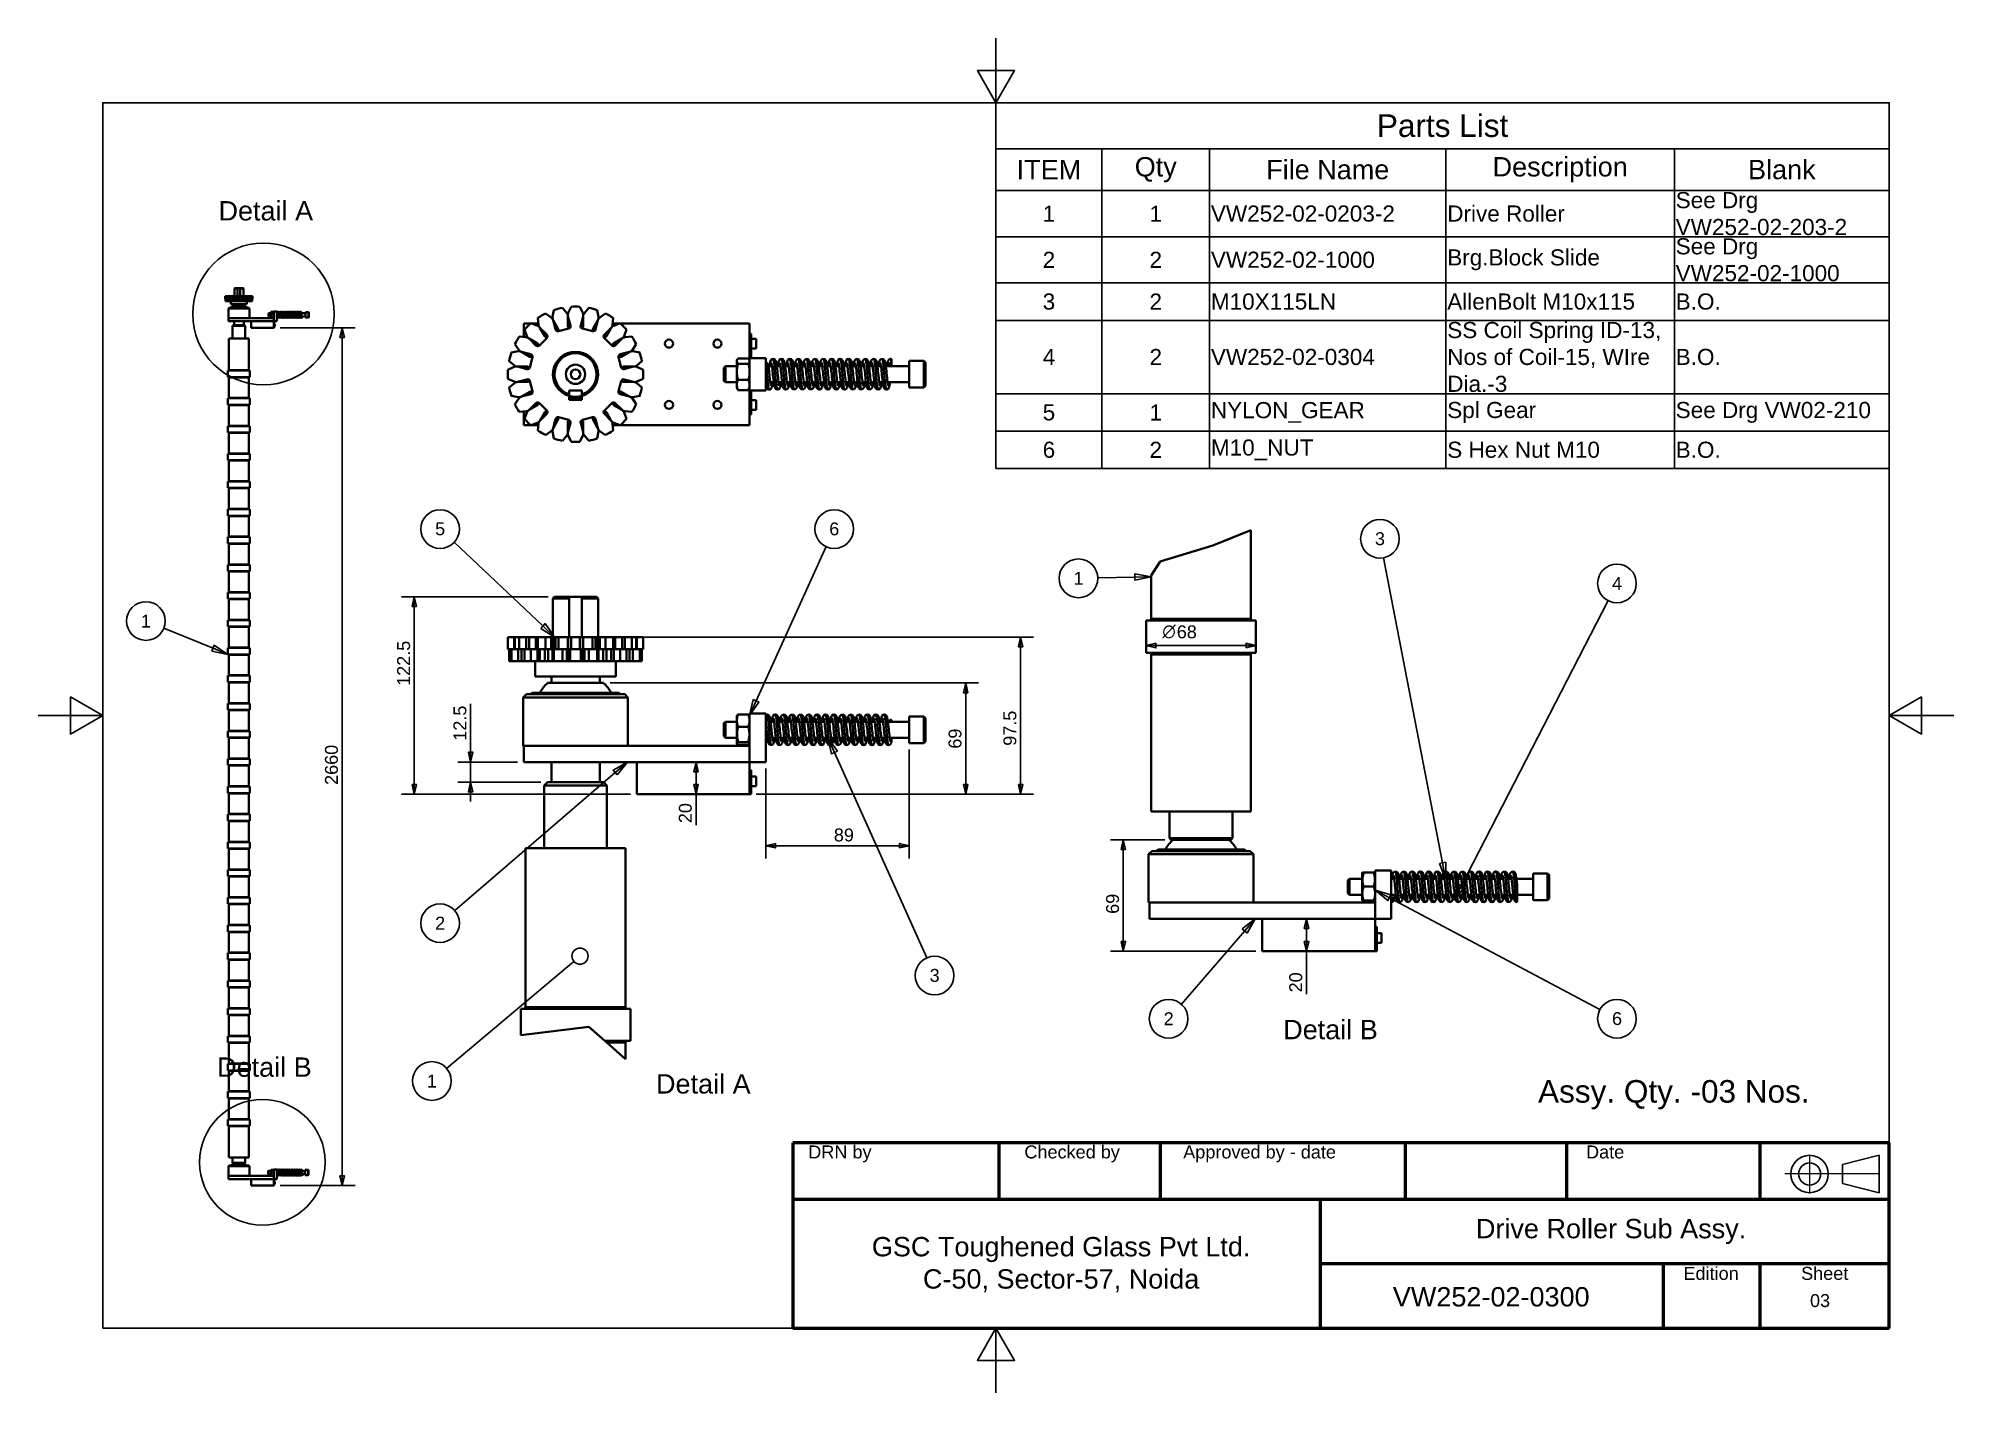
# Paper-space layout 'Drive Roller Sub Assy' of a CAD drawing. Header units: millimetres. Extents: x 0 to 297, y 0 to 210.
import ezdxf

# ---------------------------------------------------------------- set-up
doc = ezdxf.new("R2010")
doc.units = ezdxf.units.MM
doc.linetypes.add('ACAD_ISO04W100', pattern=[30, 24, -3, 0, -3])
doc.linetypes.add('ACAD_ISO09W100', pattern=[45, 24, -3, 6, -3, 6, -3])
for name, color, linetype, lineweight in [('2dTransBorder', 7, 'Continuous', 35), ('2dTransTitleBlock', 7, 'Continuous', 35), ('Break Lines', 7, 'Continuous', 50), ('Detail Circle Lines', 7, 'ACAD_ISO09W100', 50), ('Dimensions', 5, 'Continuous', 25), ('Leader Lines', 5, 'Continuous', 25), ('Tangent Edges', 7, 'Continuous', 50), ('Text', 5, 'Continuous', 25), ('Visible Edges', 7, 'Continuous', 50)]:
    doc.layers.add(name, color=color, linetype=linetype, lineweight=lineweight)
doc.layers.add('Title', color=7, linetype='Continuous')
doc.styles.add('Current-ISO', font='ARIAL.TTF')
doc.styles.get("Standard").update_dxf_attribs({"font": 'ARIAL.TTF'})
doc.styles.add('Text Style12', font='AIGDT___.TTF')
doc.styles.add('Text Style29', font='ARIAL.TTF')
doc.styles.add('Text Style31', font='ARIAL.TTF')
doc.styles.add('Text Style5', font='ARIAL.TTF')

psp = doc.layouts.new('Drive Roller Sub Assy')

# ---------------------------------------------------------------- texts
at = {"linetype": 'Continuous', "lineweight": 50, "char_height": 3, "attachment_point": 7, "style": 'Text Style31'}
for s, insert in [('Detail B ', (193.03, 54.76)), ('Detail A ', (95.78, 46.34))]:
    psp.add_mtext(s, dxfattribs=dict(at, insert=insert))
at = {"insert": (274.72, 15.28), "char_height": 2, "attachment_point": 1}
psp.add_mtext('03', dxfattribs=at)
at = {"layer": 'Text', "color": 179, "linetype": 'Continuous', "lineweight": 5, "true_color": 0x262659, "insert": (232.55, 48.47), "char_height": 3.5, "width": 129.6296, "attachment_point": 1, "line_spacing_factor": 0.860831, "style": 'Current-ISO'}
psp.add_mtext('\\W1.00;\\H3.5000;\\lAssy. Qty. -03 Nos.', dxfattribs=at)

# ---------------------------------------------------------------- blocks, each defined once
blk = doc.blocks.new('2dDetail0')
at = {"layer": 'Detail Circle Lines', "color": 179, "linetype": 'Continuous', "lineweight": 25, "true_color": 0x262659}
blk.add_circle((34.92, 167.26), 10.98, dxfattribs=at)
at = {"layer": 'Detail Circle Lines', "color": 98, "linetype": 'Continuous', "lineweight": 25, "true_color": 0x002800, "insert": (27.94, 181.71), "char_height": 3, "attachment_point": 7, "style": 'Text Style31'}
blk.add_mtext('Detail A', dxfattribs=at)
blk = doc.blocks.new('2dDetail1')
at = {"layer": 'Detail Circle Lines', "color": 179, "linetype": 'Continuous', "lineweight": 25, "true_color": 0x262659}
blk.add_circle((34.74, 35.72), 9.74, dxfattribs=at)
at = {"layer": 'Detail Circle Lines', "linetype": 'Continuous', "lineweight": 25, "insert": (27.72, 48.94), "char_height": 3, "attachment_point": 7, "style": 'Text Style31'}
blk.add_mtext('Detail B', dxfattribs=at)
blk = doc.blocks.new('2dTransSymbol1')
at = {"color": 179}
for points in [[(164.6, 84.23), (164.25, 85.73), (163.9, 84.23), (164.6, 84.23)], [(163.9, 69.98), (164.25, 68.48), (164.6, 69.98), (163.9, 69.98)]]:
    blk.add_solid(points, dxfattribs=at)
at = {"layer": 'Dimensions', "color": 179, "linetype": 'Continuous', "lineweight": 25, "true_color": 0x262659}
for p, q in [((170.68, 85.73), (162.25, 85.73)), ((164.25, 85.73), (163.9, 84.23)), ((163.9, 84.23), (164.6, 84.23)), ((164.25, 84.23), (164.25, 85.73)), ((164.6, 84.23), (164.25, 85.73)), ((164.25, 69.98), (164.25, 84.23)), ((184.8, 68.48), (162.25, 68.48)), ((163.9, 69.98), (164.25, 68.48)), ((164.6, 69.98), (163.9, 69.98)), ((164.25, 69.98), (164.25, 68.48)), ((164.25, 68.48), (164.6, 69.98))]:
    blk.add_line(p, q, dxfattribs=at)
for points in [[(164.6, 84.23), (164.25, 85.73), (163.9, 84.23), (164.6, 84.23)], [(163.9, 69.98), (164.25, 68.48), (164.6, 69.98), (163.9, 69.98)]]:
    blk.add_lwpolyline(points, dxfattribs=at)
at = {"layer": 'Dimensions', "color": 18, "linetype": 'Continuous', "lineweight": 25, "true_color": 0x000000, "insert": (163.61, 74.25), "char_height": 2, "attachment_point": 7, "rotation": 90, "style": 'Text Style5'}
blk.add_mtext('69', dxfattribs=at)
blk = doc.blocks.new('2dTransSymbol2')
at = {"color": 179}
for points in [[(193, 71.98), (192.65, 73.48), (192.3, 71.98), (193, 71.98)], [(192.3, 69.98), (192.65, 68.48), (193, 69.98), (192.3, 69.98)]]:
    blk.add_solid(points, dxfattribs=at)
at = {"layer": 'Dimensions', "color": 179, "linetype": 'Continuous', "lineweight": 25, "true_color": 0x262659}
for p, q in [((192.65, 73.48), (192.3, 71.98)), ((192.3, 71.98), (193, 71.98)), ((192.65, 71.98), (192.65, 73.48)), ((193, 71.98), (192.65, 73.48)), ((192.65, 69.98), (192.65, 71.98)), ((192.3, 69.98), (192.65, 68.48)), ((193, 69.98), (192.3, 69.98)), ((192.65, 69.98), (192.65, 68.48)), ((192.65, 68.48), (193, 69.98)), ((192.65, 61.77), (192.65, 68.48))]:
    blk.add_line(p, q, dxfattribs=at)
for points in [[(193, 71.98), (192.65, 73.48), (192.3, 71.98), (193, 71.98)], [(192.3, 69.98), (192.65, 68.48), (193, 69.98), (192.3, 69.98)]]:
    blk.add_lwpolyline(points, dxfattribs=at)
at = {"layer": 'Dimensions', "color": 18, "linetype": 'Continuous', "lineweight": 25, "true_color": 0x000000, "insert": (192.01, 62.07), "char_height": 2, "attachment_point": 7, "rotation": 90, "style": 'Text Style5'}
blk.add_mtext('20', dxfattribs=at)
blk = doc.blocks.new('2dTransSymbol3')
at = {"color": 179}
for points in [[(102.34, 96.29), (101.99, 97.79), (101.64, 96.29), (102.34, 96.29)], [(101.64, 94.29), (101.99, 92.79), (102.34, 94.29), (101.64, 94.29)]]:
    blk.add_solid(points, dxfattribs=at)
at = {"layer": 'Dimensions', "color": 179, "linetype": 'Continuous', "lineweight": 25, "true_color": 0x262659}
for p, q in [((101.99, 97.79), (101.64, 96.29)), ((101.64, 96.29), (102.34, 96.29)), ((101.99, 96.29), (101.99, 97.79)), ((102.34, 96.29), (101.99, 97.79)), ((101.99, 96.29), (101.99, 94.29)), ((101.64, 94.29), (101.99, 92.79)), ((102.34, 94.29), (101.64, 94.29)), ((101.99, 94.29), (101.99, 92.79)), ((101.99, 92.79), (102.34, 94.29)), ((101.99, 88.01), (101.99, 92.79))]:
    blk.add_line(p, q, dxfattribs=at)
for points in [[(102.34, 96.29), (101.99, 97.79), (101.64, 96.29), (102.34, 96.29)], [(101.64, 94.29), (101.99, 92.79), (102.34, 94.29), (101.64, 94.29)]]:
    blk.add_lwpolyline(points, dxfattribs=at)
at = {"layer": 'Dimensions', "color": 18, "linetype": 'Continuous', "lineweight": 25, "true_color": 0x000000, "insert": (101.35, 88.31), "char_height": 2, "attachment_point": 7, "rotation": 90, "style": 'Text Style5'}
blk.add_mtext('20', dxfattribs=at)
blk = doc.blocks.new('2dTransSymbol4')
at = {"color": 179}
for points in [[(144.15, 108.54), (143.8, 110.04), (143.45, 108.54), (144.15, 108.54)], [(143.45, 94.29), (143.8, 92.79), (144.15, 94.29), (143.45, 94.29)]]:
    blk.add_solid(points, dxfattribs=at)
at = {"layer": 'Dimensions', "color": 179, "linetype": 'Continuous', "lineweight": 25, "true_color": 0x262659}
for p, q in [((88.65, 110.04), (145.8, 110.04)), ((143.8, 110.04), (143.45, 108.54)), ((143.8, 108.54), (143.8, 110.04)), ((144.15, 108.54), (143.8, 110.04)), ((143.45, 108.54), (144.15, 108.54)), ((143.8, 94.29), (143.8, 108.54)), ((111.3, 92.79), (145.8, 92.79)), ((143.45, 94.29), (143.8, 92.79)), ((144.15, 94.29), (143.45, 94.29)), ((143.8, 94.29), (143.8, 92.79)), ((143.8, 92.79), (144.15, 94.29))]:
    blk.add_line(p, q, dxfattribs=at)
for points in [[(144.15, 108.54), (143.8, 110.04), (143.45, 108.54), (144.15, 108.54)], [(143.45, 94.29), (143.8, 92.79), (144.15, 94.29), (143.45, 94.29)]]:
    blk.add_lwpolyline(points, dxfattribs=at)
at = {"layer": 'Dimensions', "linetype": 'Continuous', "lineweight": 25, "insert": (143.17, 99.86), "char_height": 2, "attachment_point": 7, "rotation": 90, "style": 'Text Style5'}
blk.add_mtext('69', dxfattribs=at)
blk = doc.blocks.new('2dTransSymbol5')
at = {"color": 179}
for points in [[(152.67, 115.66), (152.32, 117.16), (151.97, 115.66), (152.67, 115.66)], [(151.97, 94.29), (152.32, 92.79), (152.67, 94.29), (151.97, 94.29)]]:
    blk.add_solid(points, dxfattribs=at)
at = {"layer": 'Dimensions', "color": 179, "linetype": 'Continuous', "lineweight": 25, "true_color": 0x262659}
for p, q in [((86.93, 117.16), (154.32, 117.16)), ((152.32, 117.16), (151.97, 115.66)), ((152.32, 115.66), (152.32, 117.16)), ((152.67, 115.66), (152.32, 117.16)), ((151.97, 115.66), (152.67, 115.66)), ((152.32, 94.29), (152.32, 115.66)), ((111.3, 92.79), (154.32, 92.79)), ((151.97, 94.29), (152.32, 92.79)), ((152.67, 94.29), (151.97, 94.29)), ((152.32, 94.29), (152.32, 92.79)), ((152.32, 92.79), (152.67, 94.29))]:
    blk.add_line(p, q, dxfattribs=at)
for points in [[(152.67, 115.66), (152.32, 117.16), (151.97, 115.66), (152.67, 115.66)], [(151.97, 94.29), (152.32, 92.79), (152.67, 94.29), (151.97, 94.29)]]:
    blk.add_lwpolyline(points, dxfattribs=at)
at = {"layer": 'Dimensions', "color": 18, "linetype": 'Continuous', "lineweight": 25, "true_color": 0x000000, "insert": (151.68, 100.31), "char_height": 2, "attachment_point": 7, "rotation": 90, "style": 'Text Style5'}
blk.add_mtext('97.5', dxfattribs=at)
blk = doc.blocks.new('2dTransSymbol6')
at = {"color": 179}
for points in [[(58.65, 121.91), (58.3, 123.41), (57.95, 121.91), (58.65, 121.91)], [(57.95, 94.29), (58.3, 92.79), (58.65, 94.29), (57.95, 94.29)]]:
    blk.add_solid(points, dxfattribs=at)
at = {"layer": 'Dimensions', "color": 179, "linetype": 'Continuous', "lineweight": 25, "true_color": 0x262659}
for p, q in [((79.05, 123.41), (56.3, 123.41)), ((58.3, 123.41), (57.95, 121.91)), ((57.95, 121.91), (58.65, 121.91)), ((58.3, 121.91), (58.3, 123.41)), ((58.65, 121.91), (58.3, 123.41)), ((58.3, 94.29), (58.3, 121.91)), ((91.8, 92.79), (56.3, 92.79)), ((57.95, 94.29), (58.3, 92.79)), ((58.65, 94.29), (57.95, 94.29)), ((58.3, 94.29), (58.3, 92.79)), ((58.3, 92.79), (58.65, 94.29))]:
    blk.add_line(p, q, dxfattribs=at)
for points in [[(58.65, 121.91), (58.3, 123.41), (57.95, 121.91), (58.65, 121.91)], [(57.95, 94.29), (58.3, 92.79), (58.65, 94.29), (57.95, 94.29)]]:
    blk.add_lwpolyline(points, dxfattribs=at)
at = {"layer": 'Dimensions', "color": 18, "linetype": 'Continuous', "lineweight": 25, "true_color": 0x000000, "insert": (57.67, 109.6), "char_height": 2, "attachment_point": 7, "rotation": 90, "style": 'Text Style5'}
blk.add_mtext('122.5', dxfattribs=at)
blk = doc.blocks.new('2dTransSymbol7')
at = {"color": 179}
for points in [[(66.68, 99.29), (67.03, 97.79), (67.38, 99.29), (66.68, 99.29)], [(67.38, 93.16), (67.03, 94.66), (66.68, 93.16), (67.38, 93.16)]]:
    blk.add_solid(points, dxfattribs=at)
at = {"layer": 'Dimensions', "color": 179, "linetype": 'Continuous', "lineweight": 25, "true_color": 0x262659}
for p, q in [((67.03, 106.82), (67.03, 100.79)), ((66.68, 99.29), (67.03, 97.79)), ((67.38, 99.29), (66.68, 99.29)), ((67.03, 99.29), (67.03, 100.79)), ((67.03, 99.29), (67.03, 97.79)), ((67.03, 97.79), (67.38, 99.29)), ((74.3, 97.79), (65.03, 97.79)), ((67.03, 94.66), (67.03, 97.79)), ((77.93, 94.66), (65.03, 94.66)), ((67.03, 94.66), (66.68, 93.16)), ((66.68, 93.16), (67.38, 93.16)), ((67.03, 93.16), (67.03, 94.66)), ((67.38, 93.16), (67.03, 94.66)), ((67.03, 93.16), (67.03, 91.66))]:
    blk.add_line(p, q, dxfattribs=at)
for points in [[(66.68, 99.29), (67.03, 97.79), (67.38, 99.29), (66.68, 99.29)], [(67.38, 93.16), (67.03, 94.66), (66.68, 93.16), (67.38, 93.16)]]:
    blk.add_lwpolyline(points, dxfattribs=at)
at = {"layer": 'Dimensions', "color": 18, "linetype": 'Continuous', "lineweight": 25, "true_color": 0x000000, "insert": (66.4, 101.09), "char_height": 2, "attachment_point": 7, "rotation": 90, "style": 'Text Style5'}
blk.add_mtext('12.5', dxfattribs=at)
blk = doc.blocks.new('2dTransSymbol8')
at = {"color": 179}
for points in [[(47.46, 163.63), (47.11, 165.13), (46.76, 163.63), (47.46, 163.63)], [(46.76, 33.63), (47.11, 32.13), (47.46, 33.63), (46.76, 33.63)]]:
    blk.add_solid(points, dxfattribs=at)
at = {"layer": 'Dimensions', "color": 179, "linetype": 'Continuous', "lineweight": 25, "true_color": 0x262659}
for p, q in [((37.5, 165.13), (49.11, 165.13)), ((47.11, 165.13), (46.76, 163.63)), ((46.76, 163.63), (47.46, 163.63)), ((47.11, 163.63), (47.11, 165.13)), ((47.46, 163.63), (47.11, 165.13)), ((47.11, 163.63), (47.11, 33.63)), ((46.76, 33.63), (47.11, 32.13)), ((47.46, 33.63), (46.76, 33.63)), ((47.11, 33.63), (47.11, 32.13)), ((47.11, 32.13), (47.46, 33.63)), ((37.5, 32.13), (49.11, 32.13))]:
    blk.add_line(p, q, dxfattribs=at)
for points in [[(47.46, 163.63), (47.11, 165.13), (46.76, 163.63), (47.46, 163.63)], [(46.76, 33.63), (47.11, 32.13), (47.46, 33.63), (46.76, 33.63)]]:
    blk.add_lwpolyline(points, dxfattribs=at)
at = {"layer": 'Dimensions', "color": 18, "linetype": 'Continuous', "lineweight": 25, "true_color": 0x000000, "insert": (46.48, 94.24), "char_height": 2, "attachment_point": 7, "rotation": 90, "style": 'Text Style5'}
blk.add_mtext('2660', dxfattribs=at)
blk = doc.blocks.new('2dTransSymbol9')
at = {"color": 179}
for points in [[(169.3, 116.19), (167.8, 115.84), (169.3, 115.49), (169.3, 116.19)], [(183.3, 115.49), (184.8, 115.84), (183.3, 116.19), (183.3, 115.49)]]:
    blk.add_solid(points, dxfattribs=at)
at = {"layer": 'Dimensions', "color": 179, "linetype": 'Continuous', "lineweight": 25, "true_color": 0x262659}
for p, q in [((167.8, 115.73), (167.8, 117.84)), ((169.3, 116.19), (167.8, 115.84)), ((169.3, 115.84), (167.8, 115.84)), ((167.8, 115.84), (169.3, 115.49)), ((169.3, 115.49), (169.3, 116.19)), ((169.3, 115.84), (183.3, 115.84)), ((184.8, 115.84), (183.3, 116.19)), ((183.3, 116.19), (183.3, 115.49)), ((183.3, 115.84), (184.8, 115.84)), ((183.3, 115.49), (184.8, 115.84)), ((184.8, 115.73), (184.8, 117.84))]:
    blk.add_line(p, q, dxfattribs=at)
for points in [[(169.3, 116.19), (167.8, 115.84), (169.3, 115.49), (169.3, 116.19)], [(183.3, 115.49), (184.8, 115.84), (183.3, 116.19), (183.3, 115.49)]]:
    blk.add_lwpolyline(points, dxfattribs=at)
at = {"layer": 'Dimensions', "color": 18, "linetype": 'Continuous', "lineweight": 25, "true_color": 0x000000, "insert": (170.3, 116.94), "char_height": 2, "attachment_point": 7, "style": 'Text Style12'}
blk.add_mtext('n', dxfattribs=at)
at = {"layer": 'Dimensions', "linetype": 'Continuous', "lineweight": 25, "insert": (172.54, 116.94), "char_height": 2, "attachment_point": 7, "style": 'Text Style5'}
blk.add_mtext('68', dxfattribs=at)
blk = doc.blocks.new('2dTransSymbol10')
at = {"color": 179}
for points in [[(114.3, 85.16), (112.8, 84.81), (114.3, 84.46), (114.3, 85.16)], [(133.55, 84.46), (135.05, 84.81), (133.55, 85.16), (133.55, 84.46)]]:
    blk.add_solid(points, dxfattribs=at)
at = {"layer": 'Dimensions', "color": 179, "linetype": 'Continuous', "lineweight": 25, "true_color": 0x262659}
for p, q in [((135.05, 99.71), (135.05, 82.81)), ((112.8, 96.79), (112.8, 82.81)), ((114.3, 85.16), (112.8, 84.81)), ((114.3, 84.81), (112.8, 84.81)), ((112.8, 84.81), (114.3, 84.46)), ((114.3, 84.46), (114.3, 85.16)), ((114.3, 84.81), (133.55, 84.81)), ((135.05, 84.81), (133.55, 85.16)), ((133.55, 85.16), (133.55, 84.46)), ((133.55, 84.81), (135.05, 84.81)), ((133.55, 84.46), (135.05, 84.81))]:
    blk.add_line(p, q, dxfattribs=at)
for points in [[(114.3, 85.16), (112.8, 84.81), (114.3, 84.46), (114.3, 85.16)], [(133.55, 84.46), (135.05, 84.81), (133.55, 85.16), (133.55, 84.46)]]:
    blk.add_lwpolyline(points, dxfattribs=at)
at = {"layer": 'Dimensions', "color": 18, "linetype": 'Continuous', "lineweight": 25, "true_color": 0x000000, "insert": (123.36, 85.45), "char_height": 2, "attachment_point": 7, "style": 'Text Style5'}
blk.add_mtext('89', dxfattribs=at)
blk = doc.blocks.new('2dTransSymbol11')
at = {"color": 179}
blk.add_solid([(205.74, 77.19), (203.3, 77.92), (205.27, 76.3), (205.74, 77.19)], dxfattribs=at)
at = {"layer": 'Leader Lines', "color": 179, "linetype": 'Continuous', "lineweight": 25, "true_color": 0x262659}
for p, q in [((205.51, 76.75), (203.3, 77.92)), ((205.74, 77.19), (203.3, 77.92)), ((203.3, 77.92), (205.27, 76.3)), ((205.27, 76.3), (205.74, 77.19)), ((205.51, 76.75), (238.16, 59.39))]:
    blk.add_line(p, q, dxfattribs=at)
blk.add_lwpolyline([(205.74, 77.19), (203.3, 77.92), (205.27, 76.3), (205.74, 77.19)], dxfattribs=at)
blk.add_circle((240.8, 57.98), 3, dxfattribs=at)
at = {"layer": 'Leader Lines', "linetype": 'Continuous', "lineweight": 25, "insert": (240.03, 56.98), "char_height": 2, "attachment_point": 7, "style": 'Text Style29'}
blk.add_mtext('6', dxfattribs=at)
blk = doc.blocks.new('2dTransSymbol12')
at = {"color": 179}
blk.add_solid([(213.26, 82.05), (214.22, 79.69), (214.24, 82.24), (213.26, 82.05)], dxfattribs=at)
at = {"layer": 'Leader Lines', "color": 179, "linetype": 'Continuous', "lineweight": 25, "true_color": 0x262659}
for p, q in [((213.75, 82.14), (204.62, 129.46)), ((214.24, 82.24), (213.26, 82.05)), ((213.26, 82.05), (214.22, 79.69)), ((213.75, 82.14), (214.22, 79.69)), ((214.22, 79.69), (214.24, 82.24))]:
    blk.add_line(p, q, dxfattribs=at)
blk.add_lwpolyline([(213.26, 82.05), (214.22, 79.69), (214.24, 82.24), (213.26, 82.05)], dxfattribs=at)
blk.add_circle((204.05, 132.4), 3, dxfattribs=at)
at = {"layer": 'Leader Lines', "color": 18, "linetype": 'Continuous', "lineweight": 25, "true_color": 0x000000, "insert": (203.27, 131.39), "char_height": 2, "attachment_point": 7, "style": 'Text Style29'}
blk.add_mtext('3', dxfattribs=at)
blk = doc.blocks.new('2dTransSymbol13')
at = {"color": 179}
blk.add_solid([(216.25, 78.85), (215.55, 76.4), (217.14, 78.39), (216.25, 78.85)], dxfattribs=at)
at = {"layer": 'Leader Lines', "color": 179, "linetype": 'Continuous', "lineweight": 25, "true_color": 0x262659}
for p, q in [((216.7, 78.62), (239.43, 122.81)), ((216.25, 78.85), (215.55, 76.4)), ((216.7, 78.62), (215.55, 76.4)), ((215.55, 76.4), (217.14, 78.39)), ((217.14, 78.39), (216.25, 78.85))]:
    blk.add_line(p, q, dxfattribs=at)
blk.add_lwpolyline([(216.25, 78.85), (215.55, 76.4), (217.14, 78.39), (216.25, 78.85)], dxfattribs=at)
blk.add_circle((240.8, 125.47), 3, dxfattribs=at)
at = {"layer": 'Leader Lines', "linetype": 'Continuous', "lineweight": 25, "insert": (240.03, 124.47), "char_height": 2, "attachment_point": 7, "style": 'Text Style29'}
blk.add_mtext('4', dxfattribs=at)
blk = doc.blocks.new('2dTransSymbol14')
at = {"color": 179}
blk.add_solid([(166.06, 125.97), (168.55, 126.52), (166.04, 126.97), (166.06, 125.97)], dxfattribs=at)
at = {"layer": 'Leader Lines', "color": 179, "linetype": 'Continuous', "lineweight": 25, "true_color": 0x262659}
for p, q in [((166.05, 126.47), (160.3, 126.34)), ((168.55, 126.52), (166.04, 126.97)), ((166.04, 126.97), (166.06, 125.97)), ((166.05, 126.47), (168.55, 126.52)), ((166.06, 125.97), (168.55, 126.52))]:
    blk.add_line(p, q, dxfattribs=at)
blk.add_lwpolyline([(166.06, 125.97), (168.55, 126.52), (166.04, 126.97), (166.06, 125.97)], dxfattribs=at)
blk.add_circle((157.3, 126.27), 3, dxfattribs=at)
at = {"layer": 'Leader Lines', "color": 18, "linetype": 'Continuous', "lineweight": 25, "true_color": 0x000000, "insert": (156.53, 125.27), "char_height": 2, "attachment_point": 7, "style": 'Text Style29'}
blk.add_mtext('1', dxfattribs=at)
blk = doc.blocks.new('2dTransSymbol15')
at = {"color": 179}
blk.add_solid([(183.46, 71.26), (184.72, 73.48), (182.7, 71.92), (183.46, 71.26)], dxfattribs=at)
at = {"layer": 'Leader Lines', "color": 179, "linetype": 'Continuous', "lineweight": 25, "true_color": 0x262659}
for p, q in [((183.08, 71.59), (173.25, 60.24)), ((184.72, 73.48), (182.7, 71.92)), ((182.7, 71.92), (183.46, 71.26)), ((183.08, 71.59), (184.72, 73.48)), ((183.46, 71.26), (184.72, 73.48))]:
    blk.add_line(p, q, dxfattribs=at)
blk.add_lwpolyline([(183.46, 71.26), (184.72, 73.48), (182.7, 71.92), (183.46, 71.26)], dxfattribs=at)
blk.add_circle((171.28, 57.98), 3, dxfattribs=at)
at = {"layer": 'Leader Lines', "color": 18, "linetype": 'Continuous', "lineweight": 25, "true_color": 0x000000, "insert": (170.51, 56.98), "char_height": 2, "attachment_point": 7, "style": 'Text Style29'}
blk.add_mtext('2', dxfattribs=at)
blk = doc.blocks.new('2dTransSymbol16')
at = {"color": 179}
blk.add_solid([(123.9, 99.46), (122.42, 101.54), (122.99, 99.05), (123.9, 99.46)], dxfattribs=at)
at = {"layer": 'Leader Lines', "color": 179, "linetype": 'Continuous', "lineweight": 25, "true_color": 0x262659}
for p, q in [((123.45, 99.26), (122.42, 101.54)), ((123.9, 99.46), (122.42, 101.54)), ((122.42, 101.54), (122.99, 99.05)), ((122.99, 99.05), (123.9, 99.46)), ((123.45, 99.26), (137.76, 67.41))]:
    blk.add_line(p, q, dxfattribs=at)
blk.add_lwpolyline([(123.9, 99.46), (122.42, 101.54), (122.99, 99.05), (123.9, 99.46)], dxfattribs=at)
blk.add_circle((138.98, 64.68), 3, dxfattribs=at)
at = {"layer": 'Leader Lines', "color": 18, "linetype": 'Continuous', "lineweight": 25, "true_color": 0x000000, "insert": (138.21, 63.68), "char_height": 2, "attachment_point": 7, "style": 'Text Style29'}
blk.add_mtext('3', dxfattribs=at)
blk = doc.blocks.new('2dTransSymbol17')
at = {"color": 179}
blk.add_solid([(110.84, 107.5), (110.26, 105.02), (111.75, 107.08), (110.84, 107.5)], dxfattribs=at)
at = {"layer": 'Leader Lines', "color": 179, "linetype": 'Continuous', "lineweight": 25, "true_color": 0x262659}
for p, q in [((111.3, 107.29), (122.18, 131.19)), ((110.84, 107.5), (110.26, 105.02)), ((111.3, 107.29), (110.26, 105.02)), ((110.26, 105.02), (111.75, 107.08)), ((111.75, 107.08), (110.84, 107.5))]:
    blk.add_line(p, q, dxfattribs=at)
blk.add_lwpolyline([(110.84, 107.5), (110.26, 105.02), (111.75, 107.08), (110.84, 107.5)], dxfattribs=at)
blk.add_circle((123.41, 133.91), 3, dxfattribs=at)
at = {"layer": 'Leader Lines', "color": 18, "linetype": 'Continuous', "lineweight": 25, "true_color": 0x000000, "insert": (122.64, 132.91), "char_height": 2, "attachment_point": 7, "style": 'Text Style29'}
blk.add_mtext('6', dxfattribs=at)
blk = doc.blocks.new('2dTransSymbol18')
at = {"color": 179}
blk.add_solid([(77.9, 118.51), (80.06, 117.16), (78.58, 119.24), (77.9, 118.51)], dxfattribs=at)
at = {"layer": 'Leader Lines', "color": 179, "linetype": 'Continuous', "lineweight": 25, "true_color": 0x262659}
for p, q in [((78.24, 118.88), (64.48, 131.86)), ((78.58, 119.24), (77.9, 118.51)), ((78.24, 118.88), (80.06, 117.16)), ((80.06, 117.16), (78.58, 119.24)), ((77.9, 118.51), (80.06, 117.16))]:
    blk.add_line(p, q, dxfattribs=at)
blk.add_lwpolyline([(77.9, 118.51), (80.06, 117.16), (78.58, 119.24), (77.9, 118.51)], dxfattribs=at)
blk.add_circle((62.3, 133.91), 3, dxfattribs=at)
at = {"layer": 'Leader Lines', "linetype": 'Continuous', "lineweight": 25, "insert": (61.53, 132.92), "char_height": 2, "attachment_point": 7, "style": 'Text Style29'}
blk.add_mtext('5', dxfattribs=at)
blk = doc.blocks.new('2dTransSymbol19')
at = {"color": 179}
blk.add_solid([(89.78, 95.78), (91.35, 97.79), (89.13, 96.53), (89.78, 95.78)], dxfattribs=at)
at = {"layer": 'Leader Lines', "color": 179, "linetype": 'Continuous', "lineweight": 25, "true_color": 0x262659}
for p, q in [((89.46, 96.16), (64.58, 74.76)), ((91.35, 97.79), (89.13, 96.53)), ((89.13, 96.53), (89.78, 95.78)), ((89.46, 96.16), (91.35, 97.79)), ((89.78, 95.78), (91.35, 97.79))]:
    blk.add_line(p, q, dxfattribs=at)
blk.add_lwpolyline([(89.78, 95.78), (91.35, 97.79), (89.13, 96.53), (89.78, 95.78)], dxfattribs=at)
blk.add_circle((62.3, 72.8), 3, dxfattribs=at)
at = {"layer": 'Leader Lines', "linetype": 'Continuous', "lineweight": 25, "insert": (61.53, 71.8), "char_height": 2, "attachment_point": 7, "style": 'Text Style29'}
blk.add_mtext('2', dxfattribs=at)
blk = doc.blocks.new('2dTransSymbol20')
at = {"layer": 'Leader Lines', "color": 179, "linetype": 'Continuous', "lineweight": 25, "true_color": 0x262659}
for q in [(63.32, 50.26), (83.04, 66.88)]:
    blk.add_line((82.09, 66.08), q, dxfattribs=at)
for centre, radius in [((84, 67.69), 1.25), ((61.03, 48.33), 3)]:
    blk.add_circle(centre, radius, dxfattribs=at)
at = {"layer": 'Leader Lines', "linetype": 'Continuous', "lineweight": 25, "insert": (60.25, 47.32), "char_height": 2, "attachment_point": 7, "style": 'Text Style29'}
blk.add_mtext('1', dxfattribs=at)
blk = doc.blocks.new('2dTransSymbol21')
at = {"color": 179}
blk.add_solid([(26.9, 114.96), (29.4, 114.48), (27.28, 115.89), (26.9, 114.96)], dxfattribs=at)
at = {"layer": 'Leader Lines', "color": 179, "linetype": 'Continuous', "lineweight": 25, "true_color": 0x262659}
for p, q in [((27.09, 115.42), (19.46, 118.52)), ((27.28, 115.89), (26.9, 114.96)), ((29.4, 114.48), (27.28, 115.89)), ((26.9, 114.96), (29.4, 114.48)), ((27.09, 115.42), (29.4, 114.48))]:
    blk.add_line(p, q, dxfattribs=at)
blk.add_lwpolyline([(26.9, 114.96), (29.4, 114.48), (27.28, 115.89), (26.9, 114.96)], dxfattribs=at)
blk.add_circle((16.69, 119.65), 3, dxfattribs=at)
at = {"layer": 'Leader Lines', "color": 18, "linetype": 'Continuous', "lineweight": 25, "true_color": 0x000000, "insert": (15.91, 118.64), "char_height": 2, "attachment_point": 7, "style": 'Text Style29'}
blk.add_mtext('1', dxfattribs=at)
blk = doc.blocks.new('*T24')
at = {"color": 0, "lineweight": -2}
for p, q in [((0, 0), (16.42, 0)), ((0, 0), (0, -7.14)), ((16.42, 0), (33.12, 0)), ((33.12, 0), (69.77, 0)), ((69.77, 0), (105.19, 0)), ((105.19, 0), (138.5, 0)), ((138.5, 0), (138.5, -7.14)), ((0, -7.14), (16.42, -7.14)), ((0, -7.14), (0, -13.6)), ((16.42, -7.14), (33.12, -7.14)), ((16.42, -7.14), (16.42, -13.6)), ((33.12, -7.14), (69.77, -7.14)), ((33.12, -7.14), (33.12, -13.6)), ((69.77, -7.14), (105.19, -7.14)), ((69.77, -7.14), (69.77, -13.6)), ((105.19, -7.14), (138.5, -7.14)), ((105.19, -7.14), (105.19, -13.6)), ((138.5, -7.14), (138.5, -13.6)), ((0, -13.6), (16.42, -13.6)), ((0, -13.6), (0, -20.77)), ((16.42, -13.6), (33.12, -13.6)), ((16.42, -13.6), (16.42, -20.77)), ((33.12, -13.6), (69.77, -13.6)), ((33.12, -13.6), (33.12, -20.77)), ((69.77, -13.6), (105.19, -13.6)), ((69.77, -13.6), (69.77, -20.77)), ((105.19, -13.6), (138.5, -13.6)), ((105.19, -13.6), (105.19, -20.77)), ((138.5, -13.6), (138.5, -20.77)), ((0, -20.77), (16.42, -20.77)), ((0, -20.77), (0, -27.93)), ((16.42, -20.77), (33.12, -20.77)), ((16.42, -20.77), (16.42, -27.93)), ((33.12, -20.77), (69.77, -20.77)), ((33.12, -20.77), (33.12, -27.93)), ((69.77, -20.77), (105.19, -20.77)), ((69.77, -20.77), (69.77, -27.93)), ((105.19, -20.77), (138.5, -20.77)), ((105.19, -20.77), (105.19, -27.93)), ((138.5, -20.77), (138.5, -27.93)), ((0, -27.93), (16.42, -27.93)), ((0, -27.93), (0, -33.73)), ((16.42, -27.93), (33.12, -27.93)), ((16.42, -27.93), (16.42, -33.73)), ((33.12, -27.93), (69.77, -27.93)), ((33.12, -27.93), (33.12, -33.73)), ((69.77, -27.93), (105.19, -27.93)), ((69.77, -27.93), (69.77, -33.73)), ((105.19, -27.93), (138.5, -27.93)), ((105.19, -27.93), (105.19, -33.73)), ((138.5, -27.93), (138.5, -33.73)), ((0, -33.73), (16.42, -33.73)), ((0, -33.73), (0, -45.11)), ((16.42, -33.73), (33.12, -33.73)), ((16.42, -33.73), (16.42, -45.11)), ((33.12, -33.73), (69.77, -33.73)), ((33.12, -33.73), (33.12, -45.11)), ((69.77, -33.73), (105.19, -33.73)), ((69.77, -33.73), (69.77, -45.11)), ((105.19, -33.73), (138.5, -33.73)), ((105.19, -33.73), (105.19, -45.11)), ((138.5, -33.73), (138.5, -45.11)), ((0, -45.11), (16.42, -45.11)), ((0, -45.11), (0, -50.91)), ((16.42, -45.11), (33.12, -45.11)), ((16.42, -45.11), (16.42, -50.91)), ((33.12, -45.11), (69.77, -45.11)), ((33.12, -45.11), (33.12, -50.91)), ((69.77, -45.11), (105.19, -45.11)), ((69.77, -45.11), (69.77, -50.91)), ((105.19, -45.11), (138.5, -45.11)), ((105.19, -45.11), (105.19, -50.91)), ((138.5, -45.11), (138.5, -50.91)), ((0, -50.91), (16.42, -50.91)), ((0, -50.91), (0, -56.71)), ((16.42, -50.91), (33.12, -50.91)), ((16.42, -50.91), (16.42, -56.71)), ((33.12, -50.91), (69.77, -50.91)), ((33.12, -50.91), (33.12, -56.71)), ((69.77, -50.91), (105.19, -50.91)), ((69.77, -50.91), (69.77, -56.71)), ((105.19, -50.91), (138.5, -50.91)), ((105.19, -50.91), (105.19, -56.71)), ((138.5, -50.91), (138.5, -56.71)), ((0, -56.71), (16.42, -56.71)), ((16.42, -56.71), (33.12, -56.71)), ((33.12, -56.71), (69.77, -56.71)), ((69.77, -56.71), (105.19, -56.71)), ((105.19, -56.71), (138.5, -56.71))]:
    blk.add_line(p, q, dxfattribs=at)
at = {"color": 0}
for s, insert, char_height, width, attachment_point in [('Parts List', (69.25, -3.57), 3.5, 138.1, 5), ('ITEM', (8.21, -10.37), 3, 16.0245, 5), ('Qty', (24.77, -10.37), 3, 16.295, 5), ('File Name', (51.44, -10.37), 3, 36.2477, 5), ('Description', (87.48, -10.37), 3, 35.0261, 5), ('Blank', (121.85, -10.37), 3, 32.9068, 5), ('See Drg VW252-02-203-2', (105.39, -17.19), 2.5, 32.9068, 4), ('1', (8.21, -17.19), 2.5, 16.0245, 5), ('1', (24.77, -17.19), 2.5, 16.295, 5), ('VW252-02-0203-2', (33.32, -17.19), 2.5, 36.2477, 4), ('Drive Roller', (69.97, -17.19), 2.5, 35.0261, 4), ('2', (8.21, -24.35), 2.5, 16.0245, 5), ('2', (24.77, -24.35), 2.5, 16.295, 5), ('VW252-02-1000', (33.32, -24.35), 2.5, 36.2477, 4), ('Brg.Block Slide', (69.97, -24.35), 2.5, 35.0261, 4), ('See Drg VW252-02-1000', (105.39, -24.35), 2.5, 32.9068, 4), ('3', (8.21, -30.83), 2.5, 16.0245, 5), ('2', (24.77, -30.83), 2.5, 16.295, 5), ('M10X115LN', (33.32, -30.83), 2.5, 36.2477, 4), ('AllenBolt M10x115', (69.97, -30.83), 2.5, 35.0261, 4), ('B.O.', (105.39, -30.83), 2.5, 32.9068, 4), ('SS Coil Spring ID-13, Nos of Coil-15, WIre Dia.-3', (69.97, -39.42), 2.5, 35.0261, 4), ('4', (8.21, -39.42), 2.5, 16.0245, 5), ('2', (24.77, -39.42), 2.5, 16.295, 5), ('VW252-02-0304', (33.32, -39.42), 2.5, 36.2477, 4), ('B.O.', (105.39, -39.42), 2.5, 32.9068, 4), ('5', (8.21, -48.01), 2.5, 16.0245, 5), ('1', (24.77, -48.01), 2.5, 16.295, 5), ('NYLON_GEAR', (33.32, -48.01), 2.5, 36.2477, 4), ('Spl Gear', (69.97, -48.01), 2.5, 35.0261, 4), ('See Drg VW02-210', (105.39, -48.01), 2.5, 32.9068, 4), ('6', (8.21, -53.81), 2.5, 16.0245, 5), ('2', (24.77, -53.81), 2.5, 16.295, 5), ('M10_NUT', (33.32, -53.81), 2.5, 36.2477, 4), ('S Hex Nut M10', (69.97, -53.81), 2.5, 35.0261, 4), ('B.O.', (105.39, -53.81), 2.5, 32.9068, 4)]:
    blk.add_mtext(s, dxfattribs=dict(at, insert=insert, char_height=char_height, width=width, attachment_point=attachment_point))
blk = doc.blocks.new('Default Border')
at = {"layer": '2dTransBorder', "color": 179, "linetype": 'Continuous', "lineweight": 25, "true_color": 0x262659}
for points in [[(148.5, 210), (148.5, 200), (145.61, 205), (151.39, 205), (148.5, 200)], [(10, 10), (10, 200), (287, 200), (287, 10), (10, 10)], [(0, 105), (10, 105), (5, 107.89), (5, 102.11), (10, 105)], [(297, 105), (287, 105), (292, 107.89), (292, 102.11), (287, 105)], [(148.5, 0), (148.5, 10), (145.61, 5), (151.39, 5), (148.5, 10)]]:
    blk.add_lwpolyline(points, dxfattribs=at)
blk = doc.blocks.new('Title')
at = {"layer": '2dTransTitleBlock', "lineweight": 50}
for p, q in [((277, 28.73), (107, 28.73)), ((107, 28.73), (107, 0)), ((139, 20), (139, 28.73)), ((164, 20), (164, 28.73)), ((202, 20), (202, 28.73)), ((227, 20), (227, 28.73)), ((257, 20), (257, 28.73)), ((277, 0), (277, 28.73)), ((107, 20), (277, 20)), ((188.77, 20), (188.77, 0)), ((277, 10), (188.77, 10)), ((242, 0), (242, 10)), ((257, 0), (257, 10)), ((107, 0), (277, 0))]:
    blk.add_line(p, q, dxfattribs=at)
at = {"layer": '2dTransTitleBlock', "linetype": 'ACAD_ISO04W100', "lineweight": 18}
for p, q in [((264.65, 26.82), (264.65, 20.88)), ((269.78, 23.91), (260.84, 23.91)), ((275.43, 23.91), (269.78, 23.91))]:
    blk.add_line(p, q, dxfattribs=at)
at = {"layer": '2dTransTitleBlock', "lineweight": 25}
for p, q in [((269.78, 25.38), (275.43, 26.82)), ((275.43, 26.82), (275.43, 23.91)), ((269.78, 23.91), (269.78, 25.38)), ((269.78, 22.44), (269.78, 23.91)), ((275.43, 23.91), (275.43, 21.01)), ((275.43, 21.01), (269.78, 22.44))]:
    blk.add_line(p, q, dxfattribs=at)
for radius in [2.9, 1.71]:
    blk.add_circle((264.65, 23.91), radius, dxfattribs=at)
at = {"layer": '2dTransBorder'}
blk.add_blockref('Default Border', (-10, -10), dxfattribs=at)
at = {"layer": '2dTransTitleBlock', "color": 179, "lineweight": 5, "style": 'Current-ISO'}
for s, insert, char_height, width, attachment_point, line_spacing_factor in [('DRN by', (109.39, 28.33), 2.007, 25.0662, 1, 0.856083), ('Checked by', (142.9, 28.33), 2.007, 25.5342, 1, 0.856083), ('Approved by - date', (167.53, 28.33), 2.0066, 38.7581, 1, 0.846), ('Date', (229.99, 28.33), 2.007, 12.0065, 1, 0.856083), ('Edition', (249.38, 9.5), 2.007, 13.7547, 2, 0.856083), ('Sheet', (267, 9.5), 2.007, 19, 2, 0.856083)]:
    blk.add_mtext(s, dxfattribs=dict(at, insert=insert, char_height=char_height, width=width, attachment_point=attachment_point, line_spacing_factor=line_spacing_factor))
at = {"layer": '2dTransTitleBlock', "char_height": 3, "attachment_point": 5}
for s, insert, width in [('Drive Roller Sub Assy.', (233.87, 14.99), 76.6027), ('GSC Toughened Glass Pvt Ltd.\\PC-50, Sector-57, Noida', (148.6, 9.86), 74.7789), ('VW252-02-0300', (215.29, 4.85), 49.0166)]:
    blk.add_mtext(s, dxfattribs=dict(at, insert=insert, width=width))

# ---------------------------------------------------------------- linework, layer by layer
at = {"layer": 'Break Lines', "color": 179, "linetype": 'Continuous', "lineweight": 35, "true_color": 0x262659}
for p, q in [((188.04, 133.72), (182.11, 131.34)), ((182.11, 131.34), (173.95, 128.88)), ((173.95, 128.88), (172.54, 126.72)), ((74.8, 55.42), (85.39, 56.73)), ((85.39, 56.73), (87.86, 54.54)), ((88.15, 54.29), (91.05, 51.71))]:
    psp.add_line(p, q, dxfattribs=at)
psp.add_lwpolyline([(88.15, 54.29), (88.13, 54.3), (88.11, 54.32), (88.1, 54.33), (88.08, 54.34), (88.06, 54.36), (88.05, 54.37), (88.03, 54.39), (88.02, 54.4), (88, 54.41), (87.99, 54.43), (87.97, 54.44), (87.96, 54.45), (87.95, 54.46), (87.94, 54.47), (87.93, 54.48), (87.92, 54.49), (87.9, 54.5), (87.9, 54.51), (87.89, 54.52), (87.88, 54.52), (87.87, 54.53), (87.87, 54.53), (87.87, 54.53), (87.86, 54.54)], dxfattribs=at)
at = {"layer": 'Tangent Edges', "color": 179, "linetype": 'Continuous', "lineweight": 35, "true_color": 0x262659}
for p, q in [((29.01, 169.63), (29.01, 170.01)), ((29.04, 169.63), (29.01, 169.63)), ((29.04, 169.63), (29.04, 169.26)), ((29.12, 169.26), (29.12, 169.63)), ((29.36, 170.01), (29.57, 170.01)), ((29.36, 169.63), (29.36, 170.01)), ((29.52, 169.63), (29.36, 169.63)), ((29.52, 169.63), (29.52, 169.26)), ((29.52, 169.63), (29.72, 169.63)), ((29.66, 170.01), (29.57, 170.01)), ((29.66, 170.01), (29.88, 170.01)), ((29.72, 169.26), (29.72, 169.63)), ((29.72, 169.63), (29.92, 169.63)), ((29.88, 170.01), (29.94, 170.01)), ((29.94, 169.63), (29.92, 169.63)), ((29.94, 170.01), (29.94, 169.63)), ((30.18, 170.01), (30.35, 170.01)), ((30.18, 169.63), (30.18, 170.01)), ((30.35, 169.63), (30.18, 169.63)), ((30.41, 170.01), (30.35, 170.01)), ((30.35, 169.63), (30.39, 169.63)), ((30.39, 169.63), (30.39, 169.26)), ((30.39, 169.63), (30.43, 169.63)), ((30.39, 169.63), (30.39, 169.63)), ((30.41, 170.01), (30.49, 170.01)), ((30.43, 169.63), (30.43, 169.26)), ((30.43, 169.63), (30.69, 169.63)), ((30.49, 170.01), (30.58, 170.01)), ((30.58, 170.01), (30.86, 170.01)), ((30.69, 169.26), (30.69, 169.63)), ((30.69, 169.63), (30.83, 169.63)), ((30.86, 169.63), (30.83, 169.63)), ((30.88, 170.01), (30.86, 170.01)), ((30.86, 169.63), (30.86, 170.01)), ((30.86, 169.63), (30.88, 169.63)), ((30.87, 169.63), (30.87, 169.26)), ((30.88, 170.01), (30.97, 170.01)), ((30.97, 169.63), (30.88, 169.63)), ((30.97, 170.01), (30.97, 169.63)), ((31.24, 170.01), (31.33, 170.01)), ((31.24, 169.63), (31.24, 170.01)), ((31.33, 169.63), (31.24, 169.63)), ((31.35, 170.01), (31.33, 170.01)), ((31.33, 169.63), (31.35, 169.63)), ((31.34, 169.63), (31.34, 169.26)), ((31.35, 170.01), (31.63, 170.01)), ((31.35, 169.63), (31.35, 170.01)), ((31.38, 169.63), (31.35, 169.63)), ((31.38, 169.63), (31.51, 169.63)), ((31.51, 169.63), (31.51, 169.26)), ((31.51, 169.63), (31.78, 169.63)), ((31.63, 170.01), (31.72, 170.01)), ((31.72, 170.01), (31.8, 170.01)), ((31.78, 169.26), (31.78, 169.63)), ((31.78, 169.63), (31.82, 169.63)), ((31.86, 170.01), (31.8, 170.01)), ((31.82, 169.63), (31.82, 169.26)), ((31.82, 169.63), (31.82, 169.63)), ((31.82, 169.63), (31.86, 169.63)), ((31.86, 170.01), (32.03, 170.01)), ((32.03, 169.63), (31.86, 169.63)), ((32.03, 170.01), (32.03, 169.63)), ((32.27, 170.01), (32.33, 170.01)), ((32.27, 169.63), (32.27, 170.01)), ((32.29, 169.63), (32.27, 169.63)), ((32.29, 169.63), (32.49, 169.63)), ((32.33, 170.01), (32.54, 170.01)), ((32.49, 169.63), (32.49, 169.26)), ((32.49, 169.63), (32.68, 169.63)), ((32.64, 170.01), (32.54, 170.01)), ((32.64, 170.01), (32.85, 170.01)), ((32.68, 169.26), (32.68, 169.63)), ((32.85, 169.63), (32.68, 169.63)), ((32.85, 170.01), (32.85, 169.63)), ((33.01, 170.01), (32.99, 170.01)), ((32.99, 169.63), (32.99, 170.01)), ((32.99, 169.63), (33.09, 169.63)), ((33.01, 170.01), (33.2, 170.01)), ((33.09, 169.63), (33.09, 169.26)), ((33.09, 169.63), (33.16, 169.63)), ((33.16, 169.26), (33.16, 169.63)), ((33.2, 169.63), (33.16, 169.63)), ((33.2, 170.01), (33.2, 169.63)), ((29.33, 169.26), (29.43, 169.26)), ((29.52, 169.26), (29.43, 169.26)), ((29.92, 169.26), (29.72, 169.26)), ((29.92, 169.26), (30, 169.26)), ((30.15, 169.26), (30, 169.26)), ((30.25, 169.26), (30.15, 169.26)), ((30.39, 169.26), (30.25, 169.26)), ((30.39, 169.26), (30.39, 169.26)), ((30.43, 169.26), (30.39, 169.26)), ((30.83, 169.26), (30.69, 169.26)), ((30.83, 169.26), (30.87, 169.26)), ((30.94, 169.26), (30.87, 169.26)), ((31.27, 169.26), (30.94, 169.26)), ((31.34, 169.26), (31.27, 169.26)), ((31.34, 169.26), (31.38, 169.26)), ((31.51, 169.26), (31.38, 169.26)), ((31.82, 169.26), (31.78, 169.26)), ((31.82, 169.26), (31.82, 169.26)), ((31.96, 169.26), (31.82, 169.26)), ((32.06, 169.26), (31.96, 169.26)), ((32.21, 169.26), (32.06, 169.26)), ((32.21, 169.26), (32.29, 169.26)), ((32.49, 169.26), (32.29, 169.26)), ((32.78, 169.26), (32.68, 169.26)), ((32.78, 169.26), (32.88, 169.26)), ((33.09, 169.26), (32.88, 169.26)), ((72.83, 115.29), (72.83, 117.16)), ((74.57, 117.16), (75.64, 117.16)), ((74.57, 115.29), (74.57, 117.16)), ((76.1, 117.16), (75.64, 117.16)), ((76.1, 117.16), (77.16, 117.16)), ((77.16, 117.16), (77.47, 117.16)), ((77.47, 117.16), (77.47, 115.29)), ((78.66, 117.16), (79.53, 117.16)), ((78.66, 115.29), (78.66, 117.16)), ((79.83, 117.16), (79.53, 117.16)), ((79.83, 117.16), (80.22, 117.16)), ((80.22, 117.16), (80.68, 117.16)), ((80.68, 117.16), (82.1, 117.16)), ((82.17, 117.16), (82.1, 117.16)), ((82.1, 115.29), (82.1, 117.16)), ((82.17, 117.16), (82.62, 117.16)), ((82.62, 117.16), (82.62, 115.29)), ((83.99, 117.16), (84.44, 117.16)), ((83.99, 115.29), (83.99, 117.16)), ((84.51, 117.16), (84.44, 117.16)), ((84.51, 117.16), (85.93, 117.16)), ((84.51, 115.29), (84.51, 117.16)), ((85.93, 117.16), (86.39, 117.16)), ((86.39, 117.16), (86.78, 117.16)), ((87.07, 117.16), (86.78, 117.16)), ((87.07, 117.16), (87.95, 117.16)), ((87.95, 117.16), (87.95, 115.29)), ((89.14, 117.16), (89.45, 117.16)), ((89.14, 115.29), (89.14, 117.16)), ((89.45, 117.16), (90.51, 117.16)), ((90.97, 117.16), (90.51, 117.16)), ((90.97, 117.16), (92.03, 117.16)), ((92.03, 117.16), (92.03, 115.29)), ((92.82, 117.16), (92.72, 117.16)), ((92.72, 115.29), (92.72, 117.16)), ((92.82, 117.16), (93.78, 117.16)), ((93.78, 117.16), (93.78, 115.29)), ((73.01, 115.29), (72.83, 115.29)), ((73.01, 115.29), (73.01, 113.41)), ((73.36, 113.41), (73.36, 115.29)), ((74.41, 113.41), (74.92, 113.41)), ((75.41, 115.29), (74.57, 115.29)), ((75.41, 113.41), (74.92, 113.41)), ((75.41, 115.29), (75.41, 113.41)), ((75.41, 115.29), (76.38, 115.29)), ((76.38, 113.41), (76.38, 115.29)), ((76.38, 115.29), (77.38, 115.29)), ((77.38, 113.41), (76.38, 113.41)), ((77.47, 115.29), (77.38, 115.29)), ((77.38, 113.41), (77.78, 113.41)), ((78.53, 113.41), (77.78, 113.41)), ((79.04, 113.41), (78.53, 113.41)), ((79.53, 115.29), (78.66, 115.29)), ((79.73, 113.41), (79.04, 113.41)), ((79.53, 115.29), (79.73, 115.29)), ((79.73, 115.29), (79.73, 113.41)), ((79.74, 115.29), (79.73, 115.29)), ((79.73, 113.41), (79.74, 113.41)), ((79.74, 115.29), (79.93, 115.29)), ((79.93, 113.41), (79.74, 113.41)), ((79.93, 115.29), (79.93, 113.41)), ((79.93, 115.29), (81.26, 115.29)), ((81.26, 113.41), (81.26, 115.29)), ((81.26, 115.29), (81.94, 115.29)), ((81.94, 113.41), (81.26, 113.41)), ((82.1, 115.29), (81.94, 115.29)), ((81.94, 113.41), (82.12, 113.41)), ((82.1, 115.29), (82.17, 115.29)), ((82.12, 115.29), (82.12, 113.41)), ((82.49, 113.41), (82.12, 113.41)), ((82.62, 115.29), (82.17, 115.29)), ((84.12, 113.41), (82.49, 113.41)), ((84.44, 115.29), (83.99, 115.29)), ((84.49, 113.41), (84.12, 113.41)), ((84.44, 115.29), (84.51, 115.29)), ((84.49, 115.29), (84.49, 113.41)), ((84.49, 113.41), (84.67, 113.41)), ((84.67, 115.29), (84.51, 115.29)), ((84.67, 115.29), (85.35, 115.29)), ((85.35, 113.41), (84.67, 113.41)), ((85.35, 115.29), (85.35, 113.41)), ((85.35, 115.29), (86.68, 115.29)), ((86.68, 113.41), (86.68, 115.29)), ((86.68, 115.29), (86.86, 115.29)), ((86.86, 113.41), (86.68, 113.41)), ((86.88, 115.29), (86.86, 115.29)), ((86.86, 113.41), (86.88, 113.41)), ((86.88, 115.29), (86.88, 113.41)), ((86.88, 115.29), (87.07, 115.29)), ((87.57, 113.41), (86.88, 113.41)), ((87.95, 115.29), (87.07, 115.29)), ((88.08, 113.41), (87.57, 113.41)), ((88.83, 113.41), (88.08, 113.41)), ((88.83, 113.41), (89.23, 113.41)), ((89.23, 115.29), (89.14, 115.29)), ((89.23, 115.29), (90.23, 115.29)), ((90.23, 113.41), (89.23, 113.41)), ((90.23, 115.29), (90.23, 113.41)), ((90.23, 115.29), (91.2, 115.29)), ((91.2, 113.41), (91.2, 115.29)), ((92.03, 115.29), (91.2, 115.29)), ((91.69, 113.41), (91.2, 113.41)), ((91.69, 113.41), (92.2, 113.41)), ((93.25, 113.41), (92.2, 113.41)), ((92.72, 115.29), (93.25, 115.29)), ((93.25, 115.29), (93.25, 113.41)), ((93.25, 115.29), (93.6, 115.29)), ((93.6, 113.41), (93.6, 115.29)), ((93.78, 115.29), (93.6, 115.29))]:
    psp.add_line(p, q, dxfattribs=at)
at = {"layer": 'Tangent Edges', "color": 179, "linetype": 'Continuous', "lineweight": 35, "true_color": 0x1a1a3e}
for p, q in [((29.2, 169.63), (29.2, 170.01)), ((29.33, 169.63), (29.33, 169.26)), ((29.43, 169.63), (29.43, 169.26)), ((29.57, 169.63), (29.57, 170.01)), ((29.66, 169.63), (29.66, 170.01)), ((29.88, 169.63), (29.88, 170.01)), ((29.92, 169.63), (29.92, 169.26)), ((30, 169.63), (30, 169.26)), ((30.15, 169.63), (30.15, 169.26)), ((30.25, 169.63), (30.25, 169.26)), ((30.35, 169.63), (30.35, 170.01)), ((30.39, 169.63), (30.39, 169.26)), ((30.41, 169.63), (30.41, 170.01)), ((30.49, 169.63), (30.49, 170.01)), ((30.58, 169.63), (30.58, 170.01)), ((30.83, 169.63), (30.83, 169.26)), ((30.88, 169.63), (30.88, 170.01)), ((30.94, 169.63), (30.94, 169.26)), ((31.27, 169.63), (31.27, 169.26)), ((31.33, 169.63), (31.33, 170.01)), ((31.38, 169.63), (31.38, 169.26)), ((31.63, 169.63), (31.63, 170.01)), ((31.72, 169.63), (31.72, 170.01)), ((31.8, 169.63), (31.8, 170.01)), ((31.82, 169.63), (31.82, 169.26)), ((31.86, 169.63), (31.86, 170.01)), ((31.96, 169.63), (31.96, 169.26)), ((32.06, 169.63), (32.06, 169.26)), ((32.21, 169.63), (32.21, 169.26)), ((32.29, 169.63), (32.29, 169.26)), ((32.33, 169.63), (32.33, 170.01)), ((32.54, 169.63), (32.54, 170.01)), ((32.64, 169.63), (32.64, 170.01)), ((32.78, 169.63), (32.78, 169.26)), ((32.88, 169.63), (32.88, 169.26)), ((33.01, 169.63), (33.01, 170.01)), ((29.55, 158.53), (32.65, 158.53)), ((32.65, 157.43), (29.55, 157.43)), ((29.55, 154.23), (32.65, 154.23)), ((32.65, 153.13), (29.55, 153.13)), ((29.55, 149.93), (32.65, 149.93)), ((32.65, 148.83), (29.55, 148.83)), ((29.55, 145.63), (32.65, 145.63)), ((32.65, 144.53), (29.55, 144.53)), ((29.55, 141.33), (32.65, 141.33)), ((32.65, 140.23), (29.55, 140.23)), ((29.55, 137.03), (32.65, 137.03)), ((32.65, 135.93), (29.55, 135.93)), ((29.55, 132.73), (32.65, 132.73)), ((32.65, 131.63), (29.55, 131.63)), ((29.55, 128.43), (32.65, 128.43)), ((32.65, 127.33), (29.55, 127.33)), ((29.55, 124.13), (32.65, 124.13)), ((32.65, 123.03), (29.55, 123.03)), ((29.55, 119.83), (32.65, 119.83)), ((172.54, 119.98), (188.04, 119.98)), ((32.65, 118.73), (29.55, 118.73)), ((73.79, 115.29), (73.79, 117.16)), ((75.64, 115.29), (75.64, 117.16)), ((76.1, 115.29), (76.1, 117.16)), ((77.16, 115.29), (77.16, 117.16)), ((79.53, 115.29), (79.53, 117.16)), ((79.83, 115.29), (79.83, 117.16)), ((80.22, 115.29), (80.22, 117.16)), ((80.68, 115.29), (80.68, 117.16)), ((82.17, 115.29), (82.17, 117.16)), ((84.44, 115.29), (84.44, 117.16)), ((85.93, 115.29), (85.93, 117.16)), ((86.39, 115.29), (86.39, 117.16)), ((86.78, 115.29), (86.78, 117.16)), ((87.07, 115.29), (87.07, 117.16)), ((89.45, 115.29), (89.45, 117.16)), ((90.51, 115.29), (90.51, 117.16)), ((90.97, 115.29), (90.97, 117.16)), ((92.82, 115.29), (92.82, 117.16)), ((29.55, 115.53), (32.65, 115.53)), ((32.65, 114.43), (29.55, 114.43)), ((74.41, 115.29), (74.41, 113.41)), ((74.92, 115.29), (74.92, 113.41)), ((77.38, 115.29), (77.38, 113.41)), ((77.78, 115.29), (77.78, 113.41)), ((78.53, 115.29), (78.53, 113.41)), ((79.04, 115.29), (79.04, 113.41)), ((79.74, 115.29), (79.74, 113.41)), ((81.94, 115.29), (81.94, 113.41)), ((82.49, 115.29), (82.49, 113.41)), ((84.12, 115.29), (84.12, 113.41)), ((84.67, 115.29), (84.67, 113.41)), ((86.86, 115.29), (86.86, 113.41)), ((87.57, 115.29), (87.57, 113.41)), ((88.08, 115.29), (88.08, 113.41)), ((88.83, 115.29), (88.83, 113.41)), ((89.23, 115.29), (89.23, 113.41)), ((91.69, 115.29), (91.69, 113.41)), ((92.2, 115.29), (92.2, 113.41)), ((188.04, 114.48), (172.54, 114.48)), ((29.55, 111.23), (32.65, 111.23)), ((32.65, 110.13), (29.55, 110.13)), ((29.55, 106.93), (32.65, 106.93)), ((32.65, 105.83), (29.55, 105.83)), ((29.55, 102.63), (32.65, 102.63)), ((32.65, 101.53), (29.55, 101.53)), ((29.55, 98.33), (32.65, 98.33)), ((32.65, 97.23), (29.55, 97.23)), ((29.55, 94.03), (32.65, 94.03)), ((32.65, 92.93), (29.55, 92.93)), ((29.55, 89.73), (32.65, 89.73)), ((32.65, 88.63), (29.55, 88.63)), ((29.55, 85.43), (32.65, 85.43)), ((32.65, 84.33), (29.55, 84.33)), ((29.55, 81.13), (32.65, 81.13)), ((32.65, 80.03), (29.55, 80.03)), ((29.55, 76.83), (32.65, 76.83)), ((32.65, 75.73), (29.55, 75.73)), ((29.55, 72.53), (32.65, 72.53)), ((32.65, 71.43), (29.55, 71.43)), ((29.55, 68.23), (32.65, 68.23)), ((32.65, 67.13), (29.55, 67.13)), ((29.55, 63.93), (32.65, 63.93)), ((32.65, 62.83), (29.55, 62.83)), ((29.55, 59.63), (32.65, 59.63)), ((75.55, 59.79), (91.05, 59.79)), ((32.65, 58.53), (29.55, 58.53)), ((29.55, 55.33), (32.65, 55.33)), ((32.65, 54.23), (29.55, 54.23)), ((91.05, 54.29), (88.15, 54.29)), ((29.55, 51.03), (32.65, 51.03)), ((32.65, 49.93), (29.55, 49.93)), ((29.55, 46.73), (32.65, 46.73)), ((32.65, 45.63), (29.55, 45.63)), ((29.55, 42.43), (32.65, 42.43)), ((32.65, 41.33), (29.55, 41.33))]:
    psp.add_line(p, q, dxfattribs=at).dxf.unprotected_set("ltscale", 0)
at = {"layer": 'Tangent Edges', "color": 179, "linetype": 'Continuous', "lineweight": 35, "true_color": 0x262659}
for points in [[(37, 167.6), (37.05, 167.61), (37.09, 167.59), (37.11, 167.57), (37.12, 167.54), (37.13, 167.52), (37.13, 167.49), (37.14, 167.46), (37.15, 167.42), (37.15, 167.38), (37.16, 167.34), (37.16, 167.29), (37.17, 167.24), (37.17, 167.19), (37.18, 167.14), (37.18, 167.09), (37.19, 167.04), (37.19, 166.99), (37.2, 166.94), (37.21, 166.9), (37.21, 166.86), (37.22, 166.83), (37.22, 166.8), (37.23, 166.78), (37.23, 166.78)], [(37.28, 166.88), (37.28, 166.84), (37.27, 166.8), (37.26, 166.77), (37.26, 166.74), (37.25, 166.72), (37.23, 166.69), (37.19, 166.66), (37.14, 166.66), (37.11, 166.69), (37.09, 166.72), (37.08, 166.74), (37.08, 166.77), (37.07, 166.8), (37.06, 166.84), (37.06, 166.88), (37.05, 166.93), (37.05, 166.98), (37.04, 167.04), (37.03, 167.09), (37.03, 167.15), (37.02, 167.21), (37.02, 167.26), (37.01, 167.31), (37, 167.36)], [(37.19, 167.38), (37.19, 167.44), (37.2, 167.48), (37.21, 167.52), (37.22, 167.55), (37.24, 167.58), (37.28, 167.61), (37.34, 167.6), (37.37, 167.56), (37.38, 167.53), (37.39, 167.5), (37.4, 167.46), (37.41, 167.41), (37.41, 167.36), (37.42, 167.3), (37.43, 167.23), (37.44, 167.17), (37.44, 167.1), (37.45, 167.03), (37.46, 166.97), (37.46, 166.91), (37.47, 166.86), (37.48, 166.82), (37.48, 166.79), (37.49, 166.78)], [(37.54, 166.88), (37.53, 166.83), (37.53, 166.79), (37.52, 166.75), (37.51, 166.72), (37.49, 166.69), (37.45, 166.66), (37.39, 166.67), (37.36, 166.7), (37.34, 166.73), (37.34, 166.77), (37.33, 166.81), (37.32, 166.85), (37.31, 166.91), (37.31, 166.97), (37.3, 167.03), (37.29, 167.1), (37.29, 167.17), (37.28, 167.24), (37.27, 167.3), (37.26, 167.36), (37.26, 167.41), (37.25, 167.45), (37.24, 167.48), (37.24, 167.49)], [(37.45, 167.38), (37.45, 167.44), (37.46, 167.48), (37.47, 167.52), (37.48, 167.55), (37.5, 167.58), (37.54, 167.61), (37.6, 167.6), (37.63, 167.56), (37.64, 167.53), (37.65, 167.5), (37.66, 167.46), (37.67, 167.41), (37.67, 167.36), (37.68, 167.3), (37.69, 167.23), (37.7, 167.17), (37.7, 167.1), (37.71, 167.03), (37.72, 166.97), (37.72, 166.91), (37.73, 166.86), (37.74, 166.82), (37.74, 166.79), (37.75, 166.78)], [(37.8, 166.88), (37.79, 166.83), (37.79, 166.79), (37.78, 166.75), (37.77, 166.72), (37.75, 166.69), (37.71, 166.66), (37.65, 166.67), (37.62, 166.7), (37.6, 166.73), (37.6, 166.77), (37.59, 166.81), (37.58, 166.85), (37.57, 166.91), (37.57, 166.97), (37.56, 167.03), (37.55, 167.1), (37.55, 167.17), (37.54, 167.24), (37.53, 167.3), (37.52, 167.36), (37.52, 167.41), (37.51, 167.45), (37.5, 167.48), (37.5, 167.49)], [(37.71, 167.38), (37.71, 167.44), (37.72, 167.48), (37.73, 167.52), (37.74, 167.55), (37.76, 167.58), (37.8, 167.61), (37.86, 167.6), (37.89, 167.56), (37.9, 167.53), (37.91, 167.5), (37.92, 167.46), (37.93, 167.41), (37.93, 167.36), (37.94, 167.3), (37.95, 167.23), (37.96, 167.17), (37.96, 167.1), (37.97, 167.03), (37.98, 166.97), (37.98, 166.91), (37.99, 166.86), (38, 166.82), (38, 166.79), (38.01, 166.78)], [(38.06, 166.88), (38.05, 166.83), (38.05, 166.79), (38.04, 166.75), (38.03, 166.72), (38.01, 166.69), (37.97, 166.66), (37.91, 166.67), (37.88, 166.7), (37.86, 166.73), (37.86, 166.77), (37.85, 166.81), (37.84, 166.85), (37.83, 166.91), (37.83, 166.97), (37.82, 167.03), (37.81, 167.1), (37.81, 167.17), (37.8, 167.24), (37.79, 167.3), (37.78, 167.36), (37.78, 167.41), (37.77, 167.45), (37.76, 167.48), (37.76, 167.49)], [(37.97, 167.38), (37.97, 167.44), (37.98, 167.48), (37.99, 167.52), (38, 167.55), (38.02, 167.58), (38.06, 167.61), (38.12, 167.6), (38.15, 167.56), (38.16, 167.53), (38.17, 167.5), (38.18, 167.46), (38.19, 167.41), (38.19, 167.36), (38.2, 167.3), (38.21, 167.23), (38.22, 167.17), (38.22, 167.1), (38.23, 167.03), (38.24, 166.97), (38.24, 166.91), (38.25, 166.86), (38.26, 166.82), (38.26, 166.79), (38.27, 166.78)], [(38.32, 166.88), (38.31, 166.83), (38.31, 166.79), (38.3, 166.75), (38.29, 166.72), (38.27, 166.69), (38.23, 166.66), (38.17, 166.67), (38.14, 166.7), (38.12, 166.73), (38.12, 166.77), (38.11, 166.81), (38.1, 166.85), (38.09, 166.91), (38.09, 166.97), (38.08, 167.03), (38.07, 167.1), (38.07, 167.17), (38.06, 167.24), (38.05, 167.3), (38.04, 167.36), (38.04, 167.41), (38.03, 167.45), (38.02, 167.48), (38.02, 167.49)], [(38.23, 167.38), (38.23, 167.44), (38.24, 167.48), (38.25, 167.52), (38.26, 167.55), (38.28, 167.58), (38.32, 167.61), (38.38, 167.6), (38.41, 167.56), (38.42, 167.53), (38.43, 167.5), (38.44, 167.46), (38.45, 167.41), (38.45, 167.36), (38.46, 167.3), (38.47, 167.23), (38.48, 167.17), (38.48, 167.1), (38.49, 167.03), (38.5, 166.97), (38.5, 166.91), (38.51, 166.86), (38.52, 166.82), (38.52, 166.79), (38.53, 166.78)], [(38.58, 166.88), (38.57, 166.83), (38.57, 166.79), (38.56, 166.75), (38.55, 166.72), (38.53, 166.69), (38.49, 166.66), (38.43, 166.67), (38.4, 166.7), (38.38, 166.73), (38.38, 166.77), (38.37, 166.81), (38.36, 166.85), (38.35, 166.91), (38.35, 166.97), (38.34, 167.03), (38.33, 167.1), (38.33, 167.17), (38.32, 167.24), (38.31, 167.3), (38.3, 167.36), (38.3, 167.41), (38.29, 167.45), (38.28, 167.48), (38.28, 167.49)], [(38.49, 167.38), (38.49, 167.44), (38.5, 167.48), (38.51, 167.52), (38.52, 167.55), (38.54, 167.58), (38.58, 167.61), (38.64, 167.6), (38.67, 167.56), (38.68, 167.53), (38.69, 167.5), (38.7, 167.46), (38.71, 167.41), (38.71, 167.36), (38.72, 167.3), (38.73, 167.23), (38.74, 167.17), (38.74, 167.1), (38.75, 167.03), (38.76, 166.97), (38.76, 166.91), (38.77, 166.86), (38.78, 166.82), (38.78, 166.79), (38.79, 166.78)], [(38.84, 166.88), (38.83, 166.83), (38.83, 166.79), (38.82, 166.75), (38.81, 166.72), (38.79, 166.69), (38.75, 166.66), (38.69, 166.67), (38.66, 166.7), (38.64, 166.73), (38.64, 166.77), (38.63, 166.81), (38.62, 166.85), (38.61, 166.91), (38.61, 166.97), (38.6, 167.03), (38.59, 167.1), (38.59, 167.17), (38.58, 167.24), (38.57, 167.3), (38.56, 167.36), (38.56, 167.41), (38.55, 167.45), (38.54, 167.48), (38.54, 167.49)], [(38.75, 167.38), (38.75, 167.44), (38.76, 167.48), (38.77, 167.52), (38.78, 167.55), (38.8, 167.58), (38.84, 167.61), (38.9, 167.6), (38.93, 167.56), (38.94, 167.53), (38.95, 167.5), (38.96, 167.46), (38.97, 167.41), (38.97, 167.36), (38.98, 167.3), (38.99, 167.23), (39, 167.17), (39, 167.1), (39.01, 167.03), (39.02, 166.97), (39.02, 166.91), (39.03, 166.86), (39.04, 166.82), (39.04, 166.79), (39.05, 166.78)], [(39.1, 166.88), (39.09, 166.83), (39.09, 166.79), (39.08, 166.75), (39.07, 166.72), (39.05, 166.69), (39.01, 166.66), (38.95, 166.67), (38.92, 166.7), (38.9, 166.73), (38.9, 166.77), (38.89, 166.81), (38.88, 166.85), (38.87, 166.91), (38.87, 166.97), (38.86, 167.03), (38.85, 167.1), (38.85, 167.17), (38.84, 167.24), (38.83, 167.3), (38.82, 167.36), (38.82, 167.41), (38.81, 167.45), (38.8, 167.48), (38.8, 167.49)], [(39.01, 167.38), (39.01, 167.44), (39.02, 167.48), (39.03, 167.52), (39.04, 167.55), (39.06, 167.58), (39.1, 167.61), (39.16, 167.6), (39.19, 167.56), (39.2, 167.53), (39.21, 167.5), (39.22, 167.46), (39.23, 167.41), (39.23, 167.36), (39.24, 167.3), (39.25, 167.23), (39.26, 167.17), (39.26, 167.1), (39.27, 167.03), (39.28, 166.97), (39.28, 166.91), (39.29, 166.86), (39.3, 166.82), (39.3, 166.79), (39.31, 166.78)], [(39.36, 166.88), (39.35, 166.83), (39.35, 166.79), (39.34, 166.75), (39.33, 166.72), (39.31, 166.69), (39.27, 166.66), (39.21, 166.67), (39.18, 166.7), (39.16, 166.73), (39.16, 166.77), (39.15, 166.81), (39.14, 166.85), (39.13, 166.91), (39.13, 166.97), (39.12, 167.03), (39.11, 167.1), (39.11, 167.17), (39.1, 167.24), (39.09, 167.3), (39.08, 167.36), (39.08, 167.41), (39.07, 167.45), (39.06, 167.48), (39.06, 167.49)], [(39.27, 167.38), (39.27, 167.44), (39.28, 167.48), (39.29, 167.52), (39.3, 167.55), (39.32, 167.58), (39.36, 167.61), (39.42, 167.6), (39.45, 167.56), (39.46, 167.53), (39.47, 167.5), (39.48, 167.46), (39.49, 167.41), (39.49, 167.36), (39.5, 167.3), (39.51, 167.23), (39.52, 167.17), (39.52, 167.1), (39.53, 167.03), (39.54, 166.97), (39.54, 166.91), (39.55, 166.86), (39.56, 166.82), (39.56, 166.79), (39.57, 166.78)], [(39.62, 166.88), (39.61, 166.83), (39.61, 166.79), (39.6, 166.75), (39.59, 166.72), (39.57, 166.69), (39.53, 166.66), (39.47, 166.67), (39.44, 166.7), (39.42, 166.73), (39.42, 166.77), (39.41, 166.81), (39.4, 166.85), (39.39, 166.91), (39.39, 166.97), (39.38, 167.03), (39.37, 167.1), (39.37, 167.17), (39.36, 167.24), (39.35, 167.3), (39.34, 167.36), (39.34, 167.41), (39.33, 167.45), (39.32, 167.48), (39.32, 167.49)], [(39.53, 167.38), (39.53, 167.44), (39.54, 167.48), (39.55, 167.52), (39.56, 167.55), (39.58, 167.58), (39.62, 167.61), (39.68, 167.6), (39.71, 167.56), (39.72, 167.53), (39.73, 167.5), (39.74, 167.46), (39.75, 167.41), (39.75, 167.36), (39.76, 167.3), (39.77, 167.23), (39.78, 167.17), (39.78, 167.1), (39.79, 167.03), (39.8, 166.97), (39.8, 166.91), (39.81, 166.86), (39.82, 166.82), (39.82, 166.79), (39.83, 166.78)], [(39.88, 166.88), (39.87, 166.83), (39.87, 166.79), (39.86, 166.75), (39.85, 166.72), (39.83, 166.69), (39.79, 166.66), (39.73, 166.67), (39.7, 166.7), (39.68, 166.73), (39.68, 166.77), (39.67, 166.81), (39.66, 166.85), (39.65, 166.91), (39.65, 166.97), (39.64, 167.03), (39.63, 167.1), (39.63, 167.17), (39.62, 167.24), (39.61, 167.3), (39.6, 167.36), (39.6, 167.41), (39.59, 167.45), (39.58, 167.48), (39.58, 167.49)], [(39.79, 167.38), (39.79, 167.44), (39.8, 167.48), (39.81, 167.52), (39.82, 167.55), (39.84, 167.58), (39.88, 167.61), (39.94, 167.6), (39.97, 167.56), (39.98, 167.53), (39.99, 167.5), (40, 167.46), (40.01, 167.41), (40.01, 167.36), (40.02, 167.3), (40.03, 167.23), (40.04, 167.17), (40.04, 167.1), (40.05, 167.03), (40.06, 166.97), (40.06, 166.91), (40.07, 166.86), (40.08, 166.82), (40.08, 166.79), (40.09, 166.78)], [(40.14, 166.88), (40.13, 166.83), (40.13, 166.79), (40.12, 166.75), (40.11, 166.72), (40.09, 166.69), (40.05, 166.66), (39.99, 166.67), (39.96, 166.7), (39.94, 166.73), (39.94, 166.77), (39.93, 166.81), (39.92, 166.85), (39.91, 166.91), (39.91, 166.97), (39.9, 167.03), (39.89, 167.1), (39.89, 167.17), (39.88, 167.24), (39.87, 167.3), (39.86, 167.36), (39.86, 167.41), (39.85, 167.45), (39.84, 167.48), (39.84, 167.49)], [(40.05, 167.38), (40.05, 167.44), (40.06, 167.48), (40.07, 167.52), (40.08, 167.55), (40.1, 167.58), (40.14, 167.61), (40.2, 167.6), (40.23, 167.56), (40.24, 167.53), (40.25, 167.5), (40.26, 167.46), (40.27, 167.41), (40.27, 167.36), (40.28, 167.3), (40.29, 167.23), (40.3, 167.17), (40.3, 167.1), (40.31, 167.03), (40.32, 166.97), (40.32, 166.91), (40.33, 166.86), (40.34, 166.82), (40.34, 166.79), (40.35, 166.78)], [(40.4, 166.88), (40.39, 166.83), (40.39, 166.79), (40.38, 166.75), (40.37, 166.72), (40.35, 166.69), (40.31, 166.66), (40.25, 166.67), (40.22, 166.7), (40.2, 166.73), (40.2, 166.77), (40.19, 166.81), (40.18, 166.85), (40.17, 166.91), (40.17, 166.97), (40.16, 167.03), (40.15, 167.1), (40.15, 167.17), (40.14, 167.24), (40.13, 167.3), (40.12, 167.36), (40.12, 167.41), (40.11, 167.45), (40.1, 167.48), (40.1, 167.49)], [(40.31, 167.38), (40.31, 167.44), (40.32, 167.48), (40.33, 167.52), (40.34, 167.55), (40.36, 167.58), (40.4, 167.61), (40.46, 167.6), (40.49, 167.56), (40.5, 167.53), (40.51, 167.5), (40.52, 167.46), (40.53, 167.41), (40.53, 167.36), (40.54, 167.3), (40.55, 167.23), (40.56, 167.17), (40.56, 167.1), (40.57, 167.03), (40.58, 166.97), (40.58, 166.91), (40.59, 166.86), (40.6, 166.82), (40.6, 166.79), (40.61, 166.78)], [(40.66, 166.88), (40.65, 166.83), (40.65, 166.79), (40.64, 166.75), (40.63, 166.72), (40.61, 166.69), (40.57, 166.66), (40.51, 166.67), (40.48, 166.7), (40.46, 166.73), (40.46, 166.77), (40.45, 166.81), (40.44, 166.85), (40.43, 166.91), (40.43, 166.97), (40.42, 167.03), (40.41, 167.1), (40.41, 167.17), (40.4, 167.24), (40.39, 167.3), (40.38, 167.36), (40.38, 167.41), (40.37, 167.45), (40.36, 167.48), (40.36, 167.49)], [(40.57, 167.38), (40.57, 167.44), (40.58, 167.48), (40.59, 167.52), (40.6, 167.55), (40.62, 167.58), (40.66, 167.61), (40.72, 167.6), (40.75, 167.56), (40.76, 167.53), (40.77, 167.5), (40.78, 167.46), (40.79, 167.41), (40.79, 167.36), (40.8, 167.3), (40.81, 167.23), (40.82, 167.17), (40.82, 167.1), (40.83, 167.03), (40.84, 166.97), (40.84, 166.91), (40.85, 166.86), (40.86, 166.82), (40.86, 166.79), (40.87, 166.78)], [(40.9, 166.77), (40.9, 166.74), (40.89, 166.71), (40.87, 166.68), (40.82, 166.66), (40.77, 166.67), (40.74, 166.7), (40.73, 166.73), (40.72, 166.75), (40.71, 166.79), (40.7, 166.83), (40.7, 166.87), (40.69, 166.92), (40.69, 166.98), (40.68, 167.03), (40.67, 167.1), (40.67, 167.16), (40.66, 167.22), (40.65, 167.27), (40.65, 167.33), (40.64, 167.38), (40.64, 167.42), (40.63, 167.46), (40.62, 167.48), (40.62, 167.49)], [(40.83, 167.38), (40.83, 167.38), (40.83, 167.39), (40.83, 167.39), (40.83, 167.39), (40.83, 167.39), (40.83, 167.39), (40.83, 167.39), (40.83, 167.39), (40.83, 167.39), (40.83, 167.39), (40.83, 167.39), (40.83, 167.39), (40.83, 167.39), (40.83, 167.39), (40.83, 167.39), (40.83, 167.4), (40.83, 167.4), (40.83, 167.4), (40.83, 167.4), (40.83, 167.4), (40.83, 167.4), (40.83, 167.4), (40.83, 167.4), (40.83, 167.4)], [(113.18, 159.45), (113.2, 159.32), (113.21, 159.19), (113.23, 159.04), (113.25, 158.88), (113.27, 158.72), (113.29, 158.55), (113.31, 158.38), (113.33, 158.21), (113.34, 158.03), (113.36, 157.85), (113.38, 157.67), (113.4, 157.5), (113.42, 157.33), (113.44, 157.16), (113.45, 157), (113.47, 156.85), (113.49, 156.7), (113.51, 156.57), (113.53, 156.45), (113.54, 156.35), (113.56, 156.26), (113.58, 156.19), (113.59, 156.14), (113.6, 156.12)], [(113.39, 159.16), (113.43, 159.42), (113.47, 159.64), (113.5, 159.82), (113.55, 159.98), (113.64, 160.14), (113.87, 160.28), (114.16, 160.23), (114.32, 160.06), (114.38, 159.91), (114.42, 159.74), (114.46, 159.54), (114.5, 159.31), (114.53, 159.04), (114.57, 158.73), (114.6, 158.41), (114.64, 158.07), (114.67, 157.73), (114.71, 157.4), (114.74, 157.08), (114.78, 156.79), (114.81, 156.54), (114.85, 156.33), (114.88, 156.18), (114.9, 156.12)], [(115.17, 156.66), (115.13, 156.41), (115.1, 156.18), (115.06, 156), (115.01, 155.85), (114.92, 155.69), (114.69, 155.55), (114.4, 155.59), (114.24, 155.76), (114.18, 155.91), (114.14, 156.08), (114.1, 156.28), (114.06, 156.51), (114.03, 156.79), (113.99, 157.09), (113.96, 157.41), (113.92, 157.75), (113.89, 158.09), (113.85, 158.42), (113.82, 158.74), (113.78, 159.03), (113.75, 159.29), (113.71, 159.49), (113.68, 159.64), (113.66, 159.7)], [(114.69, 159.16), (114.73, 159.42), (114.77, 159.64), (114.8, 159.82), (114.85, 159.98), (114.94, 160.14), (115.17, 160.28), (115.46, 160.23), (115.62, 160.06), (115.68, 159.91), (115.72, 159.74), (115.76, 159.54), (115.8, 159.31), (115.83, 159.04), (115.87, 158.73), (115.9, 158.41), (115.94, 158.07), (115.97, 157.73), (116.01, 157.4), (116.04, 157.08), (116.08, 156.79), (116.11, 156.54), (116.15, 156.33), (116.18, 156.18), (116.2, 156.12)], [(116.47, 156.66), (116.43, 156.41), (116.4, 156.18), (116.36, 156), (116.31, 155.85), (116.22, 155.69), (115.99, 155.55), (115.7, 155.59), (115.54, 155.76), (115.48, 155.91), (115.44, 156.08), (115.4, 156.28), (115.36, 156.51), (115.33, 156.79), (115.29, 157.09), (115.26, 157.41), (115.22, 157.75), (115.19, 158.09), (115.15, 158.42), (115.12, 158.74), (115.08, 159.03), (115.05, 159.29), (115.01, 159.49), (114.98, 159.64), (114.96, 159.7)], [(115.99, 159.16), (116.03, 159.42), (116.07, 159.64), (116.1, 159.82), (116.15, 159.98), (116.24, 160.14), (116.47, 160.28), (116.76, 160.23), (116.92, 160.06), (116.98, 159.91), (117.02, 159.74), (117.06, 159.55), (117.1, 159.31), (117.13, 159.04), (117.17, 158.73), (117.2, 158.41), (117.24, 158.07), (117.27, 157.73), (117.31, 157.4), (117.34, 157.08), (117.38, 156.79), (117.41, 156.54), (117.45, 156.33), (117.48, 156.18), (117.5, 156.12)], [(117.77, 156.66), (117.73, 156.41), (117.7, 156.18), (117.66, 156), (117.61, 155.85), (117.52, 155.69), (117.29, 155.55), (117, 155.59), (116.84, 155.76), (116.78, 155.91), (116.74, 156.08), (116.7, 156.28), (116.66, 156.51), (116.63, 156.79), (116.59, 157.09), (116.56, 157.41), (116.52, 157.75), (116.49, 158.09), (116.45, 158.42), (116.42, 158.74), (116.38, 159.03), (116.35, 159.29), (116.31, 159.49), (116.28, 159.64), (116.26, 159.7)], [(117.29, 159.16), (117.33, 159.42), (117.37, 159.64), (117.4, 159.82), (117.45, 159.98), (117.54, 160.14), (117.77, 160.28), (118.06, 160.23), (118.22, 160.06), (118.28, 159.91), (118.32, 159.74), (118.36, 159.54), (118.4, 159.31), (118.43, 159.04), (118.47, 158.73), (118.5, 158.41), (118.54, 158.07), (118.57, 157.73), (118.61, 157.4), (118.64, 157.08), (118.68, 156.79), (118.71, 156.54), (118.75, 156.33), (118.78, 156.18), (118.8, 156.12)], [(119.07, 156.66), (119.03, 156.41), (119, 156.18), (118.96, 156), (118.91, 155.85), (118.82, 155.69), (118.59, 155.55), (118.3, 155.59), (118.14, 155.76), (118.08, 155.91), (118.04, 156.08), (118, 156.28), (117.96, 156.51), (117.93, 156.79), (117.89, 157.09), (117.86, 157.41), (117.82, 157.75), (117.79, 158.09), (117.75, 158.42), (117.72, 158.74), (117.68, 159.03), (117.65, 159.29), (117.61, 159.49), (117.58, 159.64), (117.56, 159.7)], [(118.59, 159.16), (118.63, 159.42), (118.67, 159.64), (118.7, 159.82), (118.75, 159.98), (118.84, 160.14), (119.07, 160.28), (119.36, 160.23), (119.52, 160.06), (119.58, 159.91), (119.62, 159.74), (119.66, 159.55), (119.7, 159.31), (119.73, 159.04), (119.77, 158.73), (119.8, 158.41), (119.84, 158.07), (119.87, 157.73), (119.91, 157.4), (119.94, 157.08), (119.98, 156.79), (120.01, 156.54), (120.05, 156.33), (120.08, 156.18), (120.1, 156.12)], [(120.37, 156.66), (120.33, 156.41), (120.3, 156.18), (120.26, 156), (120.21, 155.85), (120.12, 155.69), (119.89, 155.55), (119.6, 155.59), (119.44, 155.76), (119.38, 155.91), (119.34, 156.08), (119.3, 156.28), (119.26, 156.51), (119.23, 156.79), (119.19, 157.09), (119.16, 157.41), (119.12, 157.75), (119.09, 158.09), (119.05, 158.42), (119.02, 158.74), (118.98, 159.03), (118.95, 159.29), (118.91, 159.49), (118.88, 159.64), (118.86, 159.7)], [(119.89, 159.16), (119.93, 159.42), (119.97, 159.64), (120, 159.82), (120.05, 159.98), (120.14, 160.14), (120.37, 160.28), (120.66, 160.23), (120.82, 160.06), (120.88, 159.91), (120.92, 159.74), (120.96, 159.54), (121, 159.31), (121.03, 159.04), (121.07, 158.73), (121.1, 158.41), (121.14, 158.07), (121.17, 157.73), (121.21, 157.4), (121.24, 157.08), (121.28, 156.79), (121.31, 156.54), (121.35, 156.33), (121.38, 156.18), (121.4, 156.12)], [(121.67, 156.66), (121.63, 156.41), (121.6, 156.18), (121.56, 156), (121.51, 155.85), (121.42, 155.69), (121.19, 155.55), (120.9, 155.59), (120.74, 155.76), (120.68, 155.91), (120.64, 156.08), (120.6, 156.28), (120.56, 156.51), (120.53, 156.79), (120.49, 157.09), (120.46, 157.41), (120.42, 157.75), (120.39, 158.09), (120.35, 158.42), (120.32, 158.74), (120.28, 159.03), (120.25, 159.29), (120.21, 159.49), (120.18, 159.64), (120.16, 159.7)], [(121.19, 159.16), (121.23, 159.42), (121.27, 159.64), (121.3, 159.82), (121.35, 159.98), (121.44, 160.14), (121.67, 160.28), (121.96, 160.23), (122.12, 160.06), (122.18, 159.91), (122.22, 159.74), (122.26, 159.55), (122.3, 159.31), (122.33, 159.04), (122.37, 158.73), (122.4, 158.41), (122.44, 158.07), (122.47, 157.73), (122.51, 157.4), (122.54, 157.08), (122.58, 156.79), (122.61, 156.54), (122.65, 156.33), (122.68, 156.18), (122.7, 156.12)], [(122.97, 156.66), (122.93, 156.41), (122.9, 156.18), (122.86, 156), (122.81, 155.85), (122.72, 155.69), (122.49, 155.55), (122.2, 155.59), (122.04, 155.76), (121.98, 155.91), (121.94, 156.08), (121.9, 156.28), (121.86, 156.51), (121.83, 156.79), (121.79, 157.09), (121.76, 157.41), (121.72, 157.75), (121.69, 158.09), (121.65, 158.42), (121.62, 158.74), (121.58, 159.03), (121.55, 159.29), (121.51, 159.49), (121.48, 159.64), (121.46, 159.7)], [(122.49, 159.16), (122.53, 159.42), (122.57, 159.64), (122.6, 159.82), (122.65, 159.98), (122.74, 160.14), (122.97, 160.28), (123.26, 160.23), (123.42, 160.06), (123.48, 159.91), (123.52, 159.74), (123.56, 159.54), (123.6, 159.31), (123.63, 159.04), (123.67, 158.73), (123.7, 158.41), (123.74, 158.07), (123.77, 157.73), (123.81, 157.4), (123.84, 157.08), (123.88, 156.79), (123.91, 156.54), (123.95, 156.33), (123.98, 156.18), (124, 156.12)], [(124.27, 156.66), (124.23, 156.41), (124.2, 156.18), (124.16, 156), (124.11, 155.85), (124.02, 155.69), (123.79, 155.55), (123.5, 155.59), (123.34, 155.76), (123.28, 155.91), (123.24, 156.08), (123.2, 156.28), (123.16, 156.51), (123.13, 156.79), (123.09, 157.09), (123.06, 157.41), (123.02, 157.75), (122.99, 158.09), (122.95, 158.42), (122.92, 158.74), (122.88, 159.03), (122.85, 159.29), (122.81, 159.49), (122.78, 159.64), (122.76, 159.7)], [(123.79, 159.16), (123.83, 159.42), (123.87, 159.64), (123.9, 159.82), (123.95, 159.98), (124.04, 160.14), (124.27, 160.28), (124.56, 160.23), (124.72, 160.06), (124.78, 159.91), (124.82, 159.74), (124.86, 159.55), (124.9, 159.31), (124.93, 159.04), (124.97, 158.73), (125, 158.41), (125.04, 158.07), (125.07, 157.73), (125.11, 157.4), (125.14, 157.08), (125.18, 156.79), (125.21, 156.54), (125.25, 156.33), (125.28, 156.18), (125.3, 156.12)], [(125.57, 156.66), (125.53, 156.41), (125.5, 156.18), (125.46, 156), (125.41, 155.85), (125.32, 155.69), (125.09, 155.55), (124.8, 155.59), (124.64, 155.76), (124.58, 155.91), (124.54, 156.08), (124.5, 156.28), (124.46, 156.51), (124.43, 156.79), (124.39, 157.09), (124.36, 157.41), (124.32, 157.75), (124.29, 158.09), (124.25, 158.42), (124.22, 158.74), (124.18, 159.03), (124.15, 159.29), (124.11, 159.49), (124.08, 159.64), (124.06, 159.7)], [(125.09, 159.16), (125.13, 159.42), (125.17, 159.64), (125.2, 159.82), (125.25, 159.98), (125.34, 160.14), (125.57, 160.28), (125.86, 160.23), (126.02, 160.06), (126.08, 159.91), (126.12, 159.74), (126.16, 159.54), (126.2, 159.31), (126.23, 159.04), (126.27, 158.73), (126.3, 158.41), (126.34, 158.07), (126.37, 157.73), (126.41, 157.4), (126.44, 157.08), (126.48, 156.79), (126.51, 156.54), (126.55, 156.33), (126.58, 156.18), (126.6, 156.12)], [(126.87, 156.66), (126.83, 156.41), (126.8, 156.18), (126.76, 156), (126.71, 155.85), (126.62, 155.69), (126.39, 155.55), (126.1, 155.59), (125.94, 155.76), (125.88, 155.91), (125.84, 156.08), (125.8, 156.28), (125.76, 156.51), (125.73, 156.79), (125.69, 157.09), (125.66, 157.41), (125.62, 157.75), (125.59, 158.09), (125.55, 158.42), (125.52, 158.74), (125.48, 159.03), (125.45, 159.29), (125.41, 159.49), (125.38, 159.64), (125.36, 159.7)], [(126.39, 159.16), (126.43, 159.42), (126.47, 159.64), (126.5, 159.82), (126.55, 159.98), (126.64, 160.14), (126.87, 160.28), (127.16, 160.23), (127.32, 160.06), (127.38, 159.91), (127.42, 159.74), (127.46, 159.55), (127.5, 159.31), (127.53, 159.04), (127.57, 158.73), (127.6, 158.41), (127.64, 158.07), (127.67, 157.73), (127.71, 157.4), (127.74, 157.08), (127.78, 156.79), (127.81, 156.54), (127.85, 156.33), (127.88, 156.18), (127.9, 156.12)], [(128.17, 156.66), (128.13, 156.41), (128.1, 156.18), (128.06, 156), (128.01, 155.85), (127.92, 155.69), (127.69, 155.55), (127.4, 155.59), (127.24, 155.76), (127.18, 155.91), (127.14, 156.08), (127.1, 156.28), (127.06, 156.51), (127.03, 156.79), (126.99, 157.09), (126.96, 157.41), (126.92, 157.75), (126.89, 158.09), (126.85, 158.42), (126.82, 158.74), (126.78, 159.03), (126.75, 159.29), (126.71, 159.49), (126.68, 159.64), (126.66, 159.7)], [(127.69, 159.16), (127.73, 159.42), (127.77, 159.64), (127.8, 159.82), (127.85, 159.98), (127.94, 160.14), (128.17, 160.28), (128.46, 160.23), (128.62, 160.06), (128.68, 159.91), (128.72, 159.74), (128.76, 159.54), (128.8, 159.31), (128.83, 159.04), (128.87, 158.73), (128.9, 158.41), (128.94, 158.07), (128.97, 157.73), (129.01, 157.4), (129.04, 157.08), (129.08, 156.79), (129.11, 156.54), (129.15, 156.33), (129.18, 156.18), (129.2, 156.12)], [(129.47, 156.66), (129.43, 156.41), (129.4, 156.18), (129.36, 156), (129.31, 155.85), (129.22, 155.69), (128.99, 155.55), (128.7, 155.59), (128.54, 155.76), (128.48, 155.91), (128.44, 156.08), (128.4, 156.28), (128.36, 156.51), (128.33, 156.79), (128.29, 157.09), (128.26, 157.41), (128.22, 157.75), (128.19, 158.09), (128.15, 158.42), (128.12, 158.74), (128.08, 159.03), (128.05, 159.29), (128.01, 159.49), (127.98, 159.64), (127.96, 159.7)], [(128.99, 159.16), (129.03, 159.42), (129.07, 159.64), (129.1, 159.82), (129.15, 159.98), (129.24, 160.14), (129.47, 160.28), (129.76, 160.23), (129.92, 160.06), (129.98, 159.91), (130.02, 159.74), (130.06, 159.55), (130.1, 159.31), (130.13, 159.04), (130.17, 158.73), (130.2, 158.41), (130.24, 158.07), (130.27, 157.73), (130.31, 157.4), (130.34, 157.08), (130.38, 156.79), (130.41, 156.54), (130.45, 156.33), (130.48, 156.18), (130.5, 156.12)], [(130.77, 156.66), (130.73, 156.41), (130.7, 156.18), (130.66, 156), (130.61, 155.85), (130.52, 155.69), (130.29, 155.55), (130, 155.59), (129.84, 155.76), (129.78, 155.91), (129.74, 156.08), (129.7, 156.28), (129.66, 156.51), (129.63, 156.79), (129.59, 157.09), (129.56, 157.41), (129.52, 157.75), (129.49, 158.09), (129.45, 158.42), (129.42, 158.74), (129.38, 159.03), (129.35, 159.29), (129.31, 159.49), (129.28, 159.64), (129.26, 159.7)], [(130.29, 159.16), (130.33, 159.42), (130.37, 159.64), (130.4, 159.82), (130.45, 159.98), (130.54, 160.14), (130.77, 160.28), (131.06, 160.23), (131.22, 160.06), (131.28, 159.91), (131.32, 159.74), (131.36, 159.54), (131.4, 159.31), (131.43, 159.04), (131.47, 158.73), (131.5, 158.41), (131.54, 158.07), (131.57, 157.73), (131.61, 157.4), (131.64, 157.08), (131.68, 156.79), (131.71, 156.54), (131.75, 156.33), (131.78, 156.18), (131.8, 156.12)], [(132.07, 156.66), (132.03, 156.41), (132, 156.19), (131.96, 156), (131.91, 155.85), (131.82, 155.69), (131.59, 155.55), (131.3, 155.59), (131.14, 155.76), (131.08, 155.91), (131.04, 156.08), (131, 156.28), (130.96, 156.51), (130.93, 156.79), (130.89, 157.09), (130.86, 157.41), (130.82, 157.75), (130.79, 158.09), (130.75, 158.42), (130.72, 158.74), (130.68, 159.03), (130.65, 159.29), (130.61, 159.49), (130.58, 159.64), (130.56, 159.7)], [(131.59, 159.16), (131.6, 159.24), (131.61, 159.31), (131.62, 159.38), (131.63, 159.45), (131.64, 159.51), (131.65, 159.58), (131.67, 159.63), (131.68, 159.69), (131.69, 159.74), (131.7, 159.79), (131.71, 159.84), (131.72, 159.88), (131.74, 159.93), (131.75, 159.97), (131.77, 160.01), (131.79, 160.06), (131.82, 160.1), (131.86, 160.15), (131.91, 160.2), (131.98, 160.24), (132.05, 160.27), (132.14, 160.29), (132.22, 160.28), (132.3, 160.26)], [(131.93, 159.38), (131.93, 159.41), (131.92, 159.43), (131.92, 159.45), (131.92, 159.47), (131.91, 159.49), (131.91, 159.51), (131.91, 159.53), (131.9, 159.55), (131.9, 159.56), (131.9, 159.58), (131.89, 159.59), (131.89, 159.61), (131.89, 159.62), (131.88, 159.64), (131.88, 159.65), (131.88, 159.66), (131.87, 159.67), (131.87, 159.68), (131.87, 159.69), (131.87, 159.69), (131.87, 159.7), (131.86, 159.7), (131.86, 159.7), (131.86, 159.7)], [(113.87, 156.66), (113.85, 156.54), (113.83, 156.43), (113.82, 156.32), (113.8, 156.22), (113.79, 156.13), (113.77, 156.05), (113.75, 155.98), (113.73, 155.9), (113.7, 155.84), (113.67, 155.76), (113.62, 155.69), (113.53, 155.61), (113.42, 155.55), (113.28, 155.54), (113.15, 155.57), (113.05, 155.63), (112.97, 155.71), (112.93, 155.79), (112.9, 155.86), (112.88, 155.93), (112.86, 156), (112.84, 156.07), (112.82, 156.16), (112.8, 156.25)], [(112.8, 105.12), (113.03, 105.16), (113.23, 105.07), (113.34, 104.94), (113.39, 104.83), (113.43, 104.71), (113.46, 104.57), (113.49, 104.42), (113.51, 104.24), (113.54, 104.04), (113.57, 103.82), (113.6, 103.59), (113.62, 103.34), (113.65, 103.08), (113.68, 102.83), (113.7, 102.57), (113.73, 102.31), (113.76, 102.07), (113.78, 101.83), (113.81, 101.62), (113.84, 101.42), (113.86, 101.26), (113.89, 101.12), (113.91, 101.03), (113.92, 100.99)], [(113.72, 104.04), (113.75, 104.29), (113.79, 104.51), (113.83, 104.69), (113.88, 104.85), (113.97, 105.01), (114.2, 105.15), (114.48, 105.1), (114.64, 104.94), (114.71, 104.78), (114.75, 104.62), (114.79, 104.42), (114.82, 104.18), (114.86, 103.91), (114.89, 103.61), (114.93, 103.29), (114.96, 102.95), (115, 102.61), (115.03, 102.28), (115.07, 101.96), (115.1, 101.67), (115.14, 101.41), (115.17, 101.2), (115.2, 101.05), (115.22, 100.99)], [(115.49, 101.54), (115.46, 101.28), (115.42, 101.06), (115.38, 100.88), (115.33, 100.72), (115.24, 100.56), (115.01, 100.42), (114.73, 100.47), (114.57, 100.64), (114.5, 100.79), (114.46, 100.95), (114.42, 101.15), (114.39, 101.39), (114.35, 101.66), (114.32, 101.96), (114.28, 102.29), (114.25, 102.62), (114.21, 102.96), (114.18, 103.3), (114.14, 103.61), (114.11, 103.9), (114.07, 104.16), (114.04, 104.37), (114.01, 104.52), (113.99, 104.58)], [(115.02, 104.04), (115.05, 104.29), (115.09, 104.51), (115.13, 104.69), (115.18, 104.85), (115.27, 105.01), (115.5, 105.15), (115.78, 105.1), (115.94, 104.94), (116.01, 104.78), (116.05, 104.62), (116.09, 104.42), (116.12, 104.18), (116.16, 103.91), (116.19, 103.61), (116.23, 103.28), (116.26, 102.95), (116.3, 102.61), (116.33, 102.28), (116.37, 101.96), (116.4, 101.67), (116.44, 101.41), (116.47, 101.2), (116.5, 101.05), (116.52, 100.99)], [(116.79, 101.54), (116.76, 101.28), (116.72, 101.06), (116.68, 100.88), (116.63, 100.72), (116.54, 100.56), (116.31, 100.42), (116.03, 100.47), (115.87, 100.64), (115.8, 100.79), (115.76, 100.95), (115.72, 101.15), (115.69, 101.39), (115.65, 101.66), (115.62, 101.96), (115.58, 102.29), (115.55, 102.62), (115.51, 102.96), (115.48, 103.3), (115.44, 103.61), (115.41, 103.91), (115.37, 104.16), (115.34, 104.37), (115.31, 104.52), (115.29, 104.58)], [(116.32, 104.04), (116.35, 104.29), (116.39, 104.51), (116.43, 104.69), (116.48, 104.85), (116.57, 105.01), (116.8, 105.15), (117.08, 105.1), (117.24, 104.94), (117.31, 104.78), (117.35, 104.62), (117.39, 104.42), (117.42, 104.18), (117.46, 103.91), (117.49, 103.61), (117.53, 103.28), (117.56, 102.95), (117.6, 102.61), (117.63, 102.28), (117.67, 101.96), (117.7, 101.67), (117.74, 101.41), (117.77, 101.2), (117.8, 101.05), (117.82, 100.99)], [(118.09, 101.54), (118.06, 101.28), (118.02, 101.06), (117.98, 100.88), (117.93, 100.72), (117.84, 100.56), (117.61, 100.42), (117.33, 100.47), (117.17, 100.64), (117.1, 100.79), (117.06, 100.95), (117.02, 101.15), (116.99, 101.39), (116.95, 101.66), (116.92, 101.96), (116.88, 102.29), (116.85, 102.62), (116.81, 102.96), (116.78, 103.3), (116.74, 103.61), (116.71, 103.9), (116.67, 104.16), (116.64, 104.37), (116.61, 104.52), (116.59, 104.58)], [(117.62, 104.04), (117.65, 104.29), (117.69, 104.51), (117.73, 104.69), (117.78, 104.85), (117.87, 105.01), (118.1, 105.15), (118.38, 105.1), (118.54, 104.94), (118.61, 104.78), (118.65, 104.62), (118.69, 104.42), (118.72, 104.18), (118.76, 103.91), (118.79, 103.61), (118.83, 103.28), (118.86, 102.95), (118.9, 102.61), (118.93, 102.28), (118.97, 101.96), (119, 101.67), (119.04, 101.41), (119.07, 101.2), (119.1, 101.05), (119.12, 100.99)], [(119.39, 101.54), (119.36, 101.28), (119.32, 101.06), (119.28, 100.88), (119.23, 100.72), (119.14, 100.56), (118.91, 100.42), (118.63, 100.47), (118.47, 100.64), (118.4, 100.79), (118.36, 100.95), (118.32, 101.15), (118.29, 101.39), (118.25, 101.66), (118.22, 101.96), (118.18, 102.29), (118.15, 102.62), (118.11, 102.96), (118.08, 103.3), (118.04, 103.61), (118.01, 103.91), (117.97, 104.16), (117.94, 104.37), (117.91, 104.52), (117.89, 104.58)], [(118.92, 104.04), (118.95, 104.29), (118.99, 104.51), (119.03, 104.69), (119.08, 104.85), (119.17, 105.01), (119.4, 105.15), (119.68, 105.1), (119.84, 104.94), (119.91, 104.78), (119.95, 104.62), (119.99, 104.42), (120.02, 104.18), (120.06, 103.91), (120.09, 103.61), (120.13, 103.28), (120.16, 102.95), (120.2, 102.61), (120.23, 102.28), (120.27, 101.96), (120.3, 101.67), (120.34, 101.41), (120.37, 101.2), (120.4, 101.05), (120.42, 100.99)], [(120.69, 101.54), (120.66, 101.28), (120.62, 101.06), (120.58, 100.88), (120.53, 100.72), (120.44, 100.56), (120.21, 100.42), (119.93, 100.47), (119.77, 100.64), (119.7, 100.79), (119.66, 100.95), (119.62, 101.15), (119.59, 101.39), (119.55, 101.66), (119.52, 101.96), (119.48, 102.29), (119.45, 102.62), (119.41, 102.96), (119.38, 103.3), (119.34, 103.61), (119.31, 103.9), (119.27, 104.16), (119.24, 104.37), (119.21, 104.52), (119.19, 104.58)], [(120.22, 104.04), (120.25, 104.29), (120.29, 104.51), (120.33, 104.69), (120.38, 104.85), (120.47, 105.01), (120.7, 105.15), (120.98, 105.1), (121.14, 104.94), (121.21, 104.78), (121.25, 104.62), (121.29, 104.42), (121.32, 104.18), (121.36, 103.91), (121.39, 103.61), (121.43, 103.28), (121.46, 102.95), (121.5, 102.61), (121.53, 102.28), (121.57, 101.96), (121.6, 101.67), (121.64, 101.41), (121.67, 101.2), (121.7, 101.05), (121.72, 100.99)], [(121.99, 101.54), (121.96, 101.28), (121.92, 101.06), (121.88, 100.88), (121.83, 100.72), (121.74, 100.56), (121.51, 100.42), (121.23, 100.47), (121.07, 100.64), (121, 100.79), (120.96, 100.95), (120.92, 101.15), (120.89, 101.39), (120.85, 101.66), (120.82, 101.96), (120.78, 102.29), (120.75, 102.62), (120.71, 102.96), (120.68, 103.3), (120.64, 103.61), (120.61, 103.91), (120.57, 104.16), (120.54, 104.37), (120.51, 104.52), (120.49, 104.58)], [(121.52, 104.04), (121.55, 104.29), (121.59, 104.51), (121.63, 104.69), (121.68, 104.85), (121.77, 105.01), (122, 105.15), (122.28, 105.1), (122.44, 104.94), (122.51, 104.78), (122.55, 104.62), (122.59, 104.42), (122.62, 104.18), (122.66, 103.91), (122.69, 103.61), (122.73, 103.28), (122.76, 102.95), (122.8, 102.61), (122.83, 102.28), (122.87, 101.96), (122.9, 101.67), (122.94, 101.41), (122.97, 101.2), (123, 101.05), (123.02, 100.99)], [(123.29, 101.54), (123.26, 101.28), (123.22, 101.06), (123.18, 100.88), (123.13, 100.72), (123.04, 100.56), (122.81, 100.42), (122.53, 100.47), (122.37, 100.64), (122.3, 100.79), (122.26, 100.95), (122.22, 101.15), (122.19, 101.39), (122.15, 101.66), (122.12, 101.96), (122.08, 102.29), (122.05, 102.62), (122.01, 102.96), (121.98, 103.3), (121.94, 103.61), (121.91, 103.9), (121.87, 104.16), (121.84, 104.37), (121.81, 104.52), (121.79, 104.58)], [(122.82, 104.04), (122.85, 104.29), (122.89, 104.51), (122.93, 104.69), (122.98, 104.85), (123.07, 105.01), (123.3, 105.15), (123.58, 105.1), (123.74, 104.94), (123.81, 104.78), (123.85, 104.62), (123.89, 104.42), (123.92, 104.18), (123.96, 103.91), (123.99, 103.61), (124.03, 103.28), (124.06, 102.95), (124.1, 102.61), (124.13, 102.28), (124.17, 101.96), (124.2, 101.67), (124.24, 101.41), (124.27, 101.2), (124.3, 101.05), (124.32, 100.99)], [(124.59, 101.54), (124.56, 101.28), (124.52, 101.06), (124.48, 100.88), (124.43, 100.72), (124.34, 100.56), (124.11, 100.42), (123.83, 100.47), (123.67, 100.64), (123.6, 100.79), (123.56, 100.95), (123.52, 101.15), (123.49, 101.39), (123.45, 101.66), (123.42, 101.96), (123.38, 102.29), (123.35, 102.62), (123.31, 102.96), (123.28, 103.3), (123.24, 103.61), (123.21, 103.91), (123.17, 104.16), (123.14, 104.37), (123.11, 104.52), (123.09, 104.58)], [(124.12, 104.04), (124.15, 104.29), (124.19, 104.51), (124.23, 104.69), (124.28, 104.85), (124.37, 105.01), (124.6, 105.15), (124.88, 105.1), (125.04, 104.94), (125.11, 104.78), (125.15, 104.62), (125.19, 104.42), (125.22, 104.18), (125.26, 103.91), (125.29, 103.61), (125.33, 103.28), (125.36, 102.95), (125.4, 102.61), (125.43, 102.28), (125.47, 101.96), (125.5, 101.67), (125.54, 101.41), (125.57, 101.2), (125.6, 101.05), (125.62, 100.99)], [(125.89, 101.54), (125.86, 101.28), (125.82, 101.06), (125.78, 100.88), (125.73, 100.72), (125.64, 100.56), (125.41, 100.42), (125.13, 100.47), (124.97, 100.64), (124.9, 100.79), (124.86, 100.95), (124.82, 101.15), (124.79, 101.39), (124.75, 101.66), (124.72, 101.96), (124.68, 102.29), (124.65, 102.62), (124.61, 102.96), (124.58, 103.3), (124.54, 103.61), (124.51, 103.9), (124.47, 104.16), (124.44, 104.37), (124.41, 104.52), (124.39, 104.58)], [(125.42, 104.04), (125.45, 104.29), (125.49, 104.51), (125.53, 104.69), (125.58, 104.85), (125.67, 105.01), (125.9, 105.15), (126.18, 105.1), (126.34, 104.94), (126.41, 104.78), (126.45, 104.62), (126.49, 104.42), (126.52, 104.18), (126.56, 103.91), (126.59, 103.61), (126.63, 103.28), (126.66, 102.95), (126.7, 102.61), (126.73, 102.28), (126.77, 101.96), (126.8, 101.67), (126.84, 101.41), (126.87, 101.2), (126.9, 101.05), (126.92, 100.99)], [(127.19, 101.54), (127.16, 101.28), (127.12, 101.06), (127.08, 100.88), (127.03, 100.72), (126.94, 100.56), (126.71, 100.42), (126.43, 100.47), (126.27, 100.64), (126.2, 100.79), (126.16, 100.95), (126.12, 101.15), (126.09, 101.39), (126.05, 101.66), (126.02, 101.96), (125.98, 102.29), (125.95, 102.62), (125.91, 102.96), (125.88, 103.3), (125.84, 103.61), (125.81, 103.91), (125.77, 104.16), (125.74, 104.37), (125.71, 104.52), (125.69, 104.58)], [(126.72, 104.04), (126.75, 104.29), (126.79, 104.51), (126.83, 104.69), (126.88, 104.85), (126.97, 105.01), (127.2, 105.15), (127.48, 105.1), (127.64, 104.94), (127.71, 104.78), (127.75, 104.62), (127.79, 104.42), (127.82, 104.18), (127.86, 103.91), (127.89, 103.61), (127.93, 103.28), (127.96, 102.95), (128, 102.61), (128.03, 102.28), (128.07, 101.96), (128.1, 101.67), (128.14, 101.41), (128.17, 101.2), (128.2, 101.05), (128.22, 100.99)], [(128.49, 101.54), (128.46, 101.28), (128.42, 101.06), (128.38, 100.88), (128.33, 100.72), (128.24, 100.56), (128.01, 100.42), (127.73, 100.47), (127.57, 100.64), (127.5, 100.79), (127.46, 100.95), (127.42, 101.15), (127.39, 101.39), (127.35, 101.66), (127.32, 101.96), (127.28, 102.29), (127.25, 102.62), (127.21, 102.96), (127.18, 103.3), (127.14, 103.61), (127.11, 103.9), (127.07, 104.16), (127.04, 104.37), (127.01, 104.52), (126.99, 104.58)], [(128.02, 104.04), (128.05, 104.29), (128.09, 104.51), (128.13, 104.69), (128.18, 104.85), (128.27, 105.01), (128.5, 105.15), (128.78, 105.1), (128.94, 104.94), (129.01, 104.78), (129.05, 104.62), (129.09, 104.42), (129.12, 104.18), (129.16, 103.91), (129.19, 103.61), (129.23, 103.28), (129.26, 102.95), (129.3, 102.61), (129.33, 102.28), (129.37, 101.96), (129.4, 101.67), (129.44, 101.41), (129.47, 101.2), (129.5, 101.05), (129.52, 100.99)], [(129.79, 101.54), (129.76, 101.28), (129.72, 101.06), (129.68, 100.88), (129.63, 100.72), (129.54, 100.56), (129.31, 100.42), (129.03, 100.47), (128.87, 100.64), (128.8, 100.79), (128.76, 100.95), (128.72, 101.15), (128.69, 101.39), (128.65, 101.66), (128.62, 101.96), (128.58, 102.29), (128.55, 102.62), (128.51, 102.96), (128.48, 103.3), (128.44, 103.61), (128.41, 103.91), (128.37, 104.16), (128.34, 104.37), (128.31, 104.52), (128.29, 104.58)], [(129.32, 104.04), (129.35, 104.29), (129.39, 104.51), (129.43, 104.69), (129.48, 104.85), (129.57, 105.01), (129.8, 105.15), (130.08, 105.1), (130.24, 104.94), (130.31, 104.78), (130.35, 104.62), (130.39, 104.42), (130.42, 104.18), (130.46, 103.91), (130.49, 103.61), (130.53, 103.28), (130.56, 102.95), (130.6, 102.61), (130.63, 102.28), (130.67, 101.96), (130.7, 101.67), (130.74, 101.41), (130.77, 101.2), (130.8, 101.05), (130.82, 100.99)], [(131.09, 101.54), (131.06, 101.28), (131.02, 101.06), (130.98, 100.88), (130.93, 100.72), (130.84, 100.56), (130.61, 100.42), (130.33, 100.47), (130.17, 100.64), (130.1, 100.79), (130.06, 100.95), (130.02, 101.15), (129.99, 101.39), (129.95, 101.66), (129.92, 101.96), (129.88, 102.29), (129.85, 102.62), (129.81, 102.96), (129.78, 103.3), (129.74, 103.61), (129.71, 103.9), (129.67, 104.16), (129.64, 104.37), (129.61, 104.52), (129.59, 104.58)], [(130.62, 104.04), (130.65, 104.29), (130.69, 104.51), (130.73, 104.69), (130.78, 104.85), (130.87, 105.01), (131.1, 105.15), (131.38, 105.1), (131.54, 104.94), (131.61, 104.78), (131.65, 104.62), (131.69, 104.42), (131.72, 104.18), (131.76, 103.91), (131.79, 103.61), (131.83, 103.28), (131.86, 102.95), (131.9, 102.61), (131.93, 102.28), (131.97, 101.96), (132, 101.67), (132.04, 101.41), (132.07, 101.2), (132.1, 101.05), (132.12, 100.99)], [(132.3, 100.98), (132.27, 100.82), (132.22, 100.69), (132.12, 100.54), (131.91, 100.42), (131.65, 100.46), (131.49, 100.61), (131.42, 100.75), (131.38, 100.89), (131.34, 101.05), (131.31, 101.25), (131.28, 101.47), (131.25, 101.72), (131.21, 102), (131.18, 102.29), (131.15, 102.59), (131.12, 102.9), (131.09, 103.2), (131.06, 103.49), (131.02, 103.76), (130.99, 104.01), (130.96, 104.23), (130.93, 104.4), (130.9, 104.53), (130.89, 104.58)], [(131.92, 104.04), (131.92, 104.04), (131.92, 104.04), (131.92, 104.05), (131.92, 104.05), (131.92, 104.05), (131.92, 104.06), (131.92, 104.06), (131.92, 104.06), (131.92, 104.07), (131.92, 104.07), (131.92, 104.08), (131.92, 104.08), (131.93, 104.08), (131.93, 104.09), (131.93, 104.09), (131.93, 104.09), (131.93, 104.1), (131.93, 104.1), (131.93, 104.1), (131.93, 104.11), (131.93, 104.11), (131.93, 104.12), (131.93, 104.12), (131.93, 104.12)], [(114.19, 101.54), (114.16, 101.32), (114.13, 101.13), (114.1, 100.96), (114.07, 100.82), (114.02, 100.69), (113.94, 100.56), (113.75, 100.43), (113.51, 100.43), (113.32, 100.56), (113.24, 100.69), (113.19, 100.82), (113.16, 100.96), (113.13, 101.13), (113.1, 101.32), (113.07, 101.53), (113.04, 101.77), (113.01, 102.03), (112.98, 102.31), (112.95, 102.59), (112.92, 102.87), (112.89, 103.15), (112.86, 103.43), (112.83, 103.69), (112.8, 103.93)], [(209.87, 79.69), (209.91, 79.95), (209.94, 80.17), (209.98, 80.35), (210.03, 80.51), (210.12, 80.67), (210.35, 80.81), (210.64, 80.76), (210.8, 80.59), (210.86, 80.44), (210.9, 80.27), (210.94, 80.07), (210.97, 79.84), (211.01, 79.56), (211.05, 79.26), (211.08, 78.94), (211.12, 78.6), (211.15, 78.26), (211.19, 77.93), (211.22, 77.61), (211.26, 77.32), (211.29, 77.07), (211.33, 76.86), (211.36, 76.71), (211.37, 76.65)], [(211.64, 77.19), (211.61, 76.93), (211.57, 76.71), (211.53, 76.53), (211.49, 76.38), (211.39, 76.21), (211.16, 76.07), (210.88, 76.12), (210.72, 76.29), (210.66, 76.44), (210.61, 76.61), (210.58, 76.81), (210.54, 77.04), (210.5, 77.32), (210.47, 77.62), (210.43, 77.94), (210.4, 78.28), (210.36, 78.62), (210.33, 78.95), (210.29, 79.27), (210.26, 79.56), (210.22, 79.81), (210.19, 80.02), (210.16, 80.17), (210.14, 80.23)], [(211.17, 79.69), (211.21, 79.95), (211.24, 80.17), (211.28, 80.35), (211.33, 80.51), (211.42, 80.67), (211.65, 80.81), (211.94, 80.76), (212.1, 80.59), (212.16, 80.44), (212.2, 80.27), (212.24, 80.07), (212.27, 79.84), (212.31, 79.56), (212.35, 79.26), (212.38, 78.94), (212.42, 78.6), (212.45, 78.26), (212.49, 77.93), (212.52, 77.61), (212.56, 77.32), (212.59, 77.07), (212.63, 76.86), (212.66, 76.71), (212.67, 76.65)], [(212.94, 77.19), (212.91, 76.93), (212.87, 76.71), (212.83, 76.53), (212.79, 76.38), (212.69, 76.21), (212.46, 76.07), (212.18, 76.12), (212.02, 76.29), (211.96, 76.44), (211.91, 76.61), (211.88, 76.81), (211.84, 77.04), (211.8, 77.32), (211.77, 77.62), (211.73, 77.94), (211.7, 78.28), (211.66, 78.62), (211.63, 78.95), (211.59, 79.27), (211.56, 79.56), (211.52, 79.81), (211.49, 80.02), (211.46, 80.17), (211.44, 80.23)], [(212.47, 79.69), (212.51, 79.95), (212.54, 80.17), (212.58, 80.35), (212.63, 80.51), (212.72, 80.67), (212.95, 80.81), (213.24, 80.76), (213.4, 80.59), (213.46, 80.44), (213.5, 80.27), (213.54, 80.07), (213.57, 79.84), (213.61, 79.56), (213.65, 79.26), (213.68, 78.94), (213.72, 78.6), (213.75, 78.26), (213.79, 77.93), (213.82, 77.61), (213.86, 77.32), (213.89, 77.07), (213.93, 76.86), (213.96, 76.71), (213.97, 76.65)], [(214.24, 77.19), (214.21, 76.93), (214.17, 76.71), (214.13, 76.53), (214.09, 76.38), (213.99, 76.21), (213.76, 76.07), (213.48, 76.12), (213.32, 76.29), (213.26, 76.44), (213.21, 76.61), (213.18, 76.81), (213.14, 77.04), (213.1, 77.32), (213.07, 77.62), (213.03, 77.94), (213, 78.28), (212.96, 78.62), (212.93, 78.95), (212.89, 79.27), (212.86, 79.56), (212.82, 79.81), (212.79, 80.02), (212.76, 80.17), (212.74, 80.23)], [(213.77, 79.69), (213.81, 79.95), (213.84, 80.17), (213.88, 80.35), (213.93, 80.51), (214.02, 80.67), (214.25, 80.81), (214.54, 80.76), (214.7, 80.59), (214.76, 80.44), (214.8, 80.27), (214.84, 80.07), (214.87, 79.84), (214.91, 79.56), (214.95, 79.26), (214.98, 78.94), (215.02, 78.6), (215.05, 78.26), (215.09, 77.93), (215.12, 77.61), (215.16, 77.32), (215.19, 77.07), (215.23, 76.86), (215.26, 76.71), (215.27, 76.65)], [(215.54, 77.19), (215.51, 76.93), (215.47, 76.71), (215.43, 76.53), (215.39, 76.38), (215.29, 76.21), (215.06, 76.07), (214.78, 76.12), (214.62, 76.29), (214.56, 76.44), (214.51, 76.61), (214.48, 76.81), (214.44, 77.04), (214.4, 77.32), (214.37, 77.62), (214.33, 77.94), (214.3, 78.28), (214.26, 78.62), (214.23, 78.95), (214.19, 79.27), (214.16, 79.56), (214.12, 79.81), (214.09, 80.02), (214.06, 80.17), (214.04, 80.23)], [(215.07, 79.69), (215.11, 79.95), (215.14, 80.17), (215.18, 80.35), (215.23, 80.51), (215.32, 80.67), (215.55, 80.81), (215.84, 80.76), (216, 80.59), (216.06, 80.44), (216.1, 80.27), (216.14, 80.07), (216.17, 79.84), (216.21, 79.56), (216.25, 79.26), (216.28, 78.94), (216.32, 78.6), (216.35, 78.26), (216.39, 77.93), (216.42, 77.61), (216.46, 77.32), (216.49, 77.07), (216.53, 76.86), (216.56, 76.71), (216.57, 76.65)], [(216.84, 77.19), (216.81, 76.93), (216.77, 76.71), (216.73, 76.53), (216.69, 76.38), (216.59, 76.21), (216.36, 76.07), (216.08, 76.12), (215.92, 76.29), (215.86, 76.44), (215.81, 76.61), (215.78, 76.81), (215.74, 77.04), (215.7, 77.32), (215.67, 77.62), (215.63, 77.94), (215.6, 78.28), (215.56, 78.62), (215.53, 78.95), (215.49, 79.27), (215.46, 79.56), (215.42, 79.81), (215.39, 80.02), (215.36, 80.17), (215.34, 80.23)], [(216.37, 79.69), (216.41, 79.95), (216.44, 80.17), (216.48, 80.35), (216.53, 80.51), (216.62, 80.67), (216.85, 80.81), (217.14, 80.76), (217.3, 80.59), (217.36, 80.44), (217.4, 80.27), (217.44, 80.07), (217.47, 79.84), (217.51, 79.56), (217.55, 79.26), (217.58, 78.94), (217.62, 78.6), (217.65, 78.26), (217.69, 77.93), (217.72, 77.61), (217.76, 77.32), (217.79, 77.07), (217.83, 76.86), (217.86, 76.71), (217.87, 76.65)], [(218.14, 77.19), (218.11, 76.93), (218.07, 76.71), (218.03, 76.53), (217.99, 76.38), (217.89, 76.21), (217.66, 76.07), (217.38, 76.12), (217.22, 76.29), (217.16, 76.44), (217.11, 76.61), (217.08, 76.81), (217.04, 77.04), (217, 77.32), (216.97, 77.62), (216.93, 77.94), (216.9, 78.28), (216.86, 78.62), (216.83, 78.95), (216.79, 79.27), (216.76, 79.56), (216.72, 79.81), (216.69, 80.02), (216.66, 80.17), (216.64, 80.23)], [(217.67, 79.69), (217.71, 79.95), (217.74, 80.17), (217.78, 80.35), (217.83, 80.51), (217.92, 80.67), (218.15, 80.81), (218.44, 80.76), (218.6, 80.59), (218.66, 80.44), (218.7, 80.27), (218.74, 80.07), (218.77, 79.84), (218.81, 79.56), (218.85, 79.26), (218.88, 78.94), (218.92, 78.6), (218.95, 78.26), (218.99, 77.93), (219.02, 77.61), (219.06, 77.32), (219.09, 77.07), (219.13, 76.86), (219.16, 76.71), (219.17, 76.65)], [(219.44, 77.19), (219.41, 76.93), (219.37, 76.71), (219.33, 76.53), (219.29, 76.38), (219.19, 76.21), (218.96, 76.07), (218.68, 76.12), (218.52, 76.29), (218.46, 76.44), (218.41, 76.61), (218.38, 76.81), (218.34, 77.04), (218.3, 77.32), (218.27, 77.62), (218.23, 77.94), (218.2, 78.28), (218.16, 78.62), (218.13, 78.95), (218.09, 79.27), (218.06, 79.56), (218.02, 79.81), (217.99, 80.02), (217.96, 80.17), (217.94, 80.23)], [(218.97, 79.69), (219.01, 79.95), (219.04, 80.17), (219.08, 80.35), (219.13, 80.51), (219.22, 80.67), (219.45, 80.81), (219.74, 80.76), (219.9, 80.59), (219.96, 80.44), (220, 80.27), (220.04, 80.07), (220.07, 79.84), (220.11, 79.56), (220.15, 79.26), (220.18, 78.94), (220.22, 78.6), (220.25, 78.26), (220.29, 77.93), (220.32, 77.61), (220.36, 77.32), (220.39, 77.07), (220.43, 76.86), (220.46, 76.71), (220.47, 76.65)], [(220.74, 77.19), (220.71, 76.93), (220.67, 76.71), (220.63, 76.53), (220.59, 76.38), (220.49, 76.21), (220.26, 76.07), (219.98, 76.12), (219.82, 76.29), (219.76, 76.44), (219.71, 76.61), (219.68, 76.81), (219.64, 77.04), (219.6, 77.32), (219.57, 77.62), (219.53, 77.94), (219.5, 78.28), (219.46, 78.62), (219.43, 78.95), (219.39, 79.27), (219.36, 79.56), (219.32, 79.81), (219.29, 80.02), (219.26, 80.17), (219.24, 80.23)], [(220.27, 79.69), (220.31, 79.95), (220.34, 80.17), (220.38, 80.35), (220.43, 80.51), (220.52, 80.67), (220.75, 80.81), (221.04, 80.76), (221.2, 80.59), (221.26, 80.44), (221.3, 80.27), (221.34, 80.07), (221.37, 79.84), (221.41, 79.56), (221.45, 79.26), (221.48, 78.94), (221.52, 78.6), (221.55, 78.26), (221.59, 77.93), (221.62, 77.61), (221.66, 77.32), (221.69, 77.07), (221.73, 76.86), (221.76, 76.71), (221.77, 76.65)], [(222.04, 77.19), (222.01, 76.93), (221.97, 76.71), (221.93, 76.53), (221.89, 76.38), (221.79, 76.21), (221.56, 76.07), (221.28, 76.12), (221.12, 76.29), (221.06, 76.44), (221.01, 76.61), (220.98, 76.81), (220.94, 77.04), (220.9, 77.32), (220.87, 77.62), (220.83, 77.94), (220.8, 78.28), (220.76, 78.62), (220.73, 78.95), (220.69, 79.27), (220.66, 79.56), (220.62, 79.81), (220.59, 80.02), (220.56, 80.17), (220.54, 80.23)], [(221.57, 79.69), (221.61, 79.95), (221.64, 80.17), (221.68, 80.35), (221.73, 80.51), (221.82, 80.67), (222.05, 80.81), (222.34, 80.76), (222.5, 80.59), (222.56, 80.44), (222.6, 80.27), (222.64, 80.07), (222.67, 79.84), (222.71, 79.56), (222.75, 79.26), (222.78, 78.94), (222.82, 78.6), (222.85, 78.26), (222.89, 77.93), (222.92, 77.61), (222.96, 77.32), (222.99, 77.07), (223.03, 76.86), (223.06, 76.71), (223.07, 76.65)], [(223.34, 77.19), (223.31, 76.93), (223.27, 76.71), (223.23, 76.53), (223.19, 76.38), (223.09, 76.21), (222.86, 76.07), (222.58, 76.12), (222.42, 76.29), (222.36, 76.44), (222.31, 76.61), (222.28, 76.81), (222.24, 77.04), (222.2, 77.32), (222.17, 77.62), (222.13, 77.94), (222.1, 78.28), (222.06, 78.62), (222.03, 78.95), (221.99, 79.27), (221.96, 79.56), (221.92, 79.81), (221.89, 80.02), (221.86, 80.17), (221.84, 80.23)], [(222.87, 79.69), (222.91, 79.95), (222.94, 80.17), (222.98, 80.35), (223.03, 80.51), (223.12, 80.67), (223.35, 80.81), (223.64, 80.76), (223.8, 80.59), (223.86, 80.44), (223.9, 80.27), (223.94, 80.07), (223.97, 79.84), (224.01, 79.56), (224.05, 79.26), (224.08, 78.94), (224.12, 78.6), (224.15, 78.26), (224.19, 77.93), (224.22, 77.61), (224.26, 77.32), (224.29, 77.07), (224.33, 76.86), (224.36, 76.71), (224.37, 76.65)], [(224.64, 77.19), (224.61, 76.93), (224.57, 76.71), (224.53, 76.53), (224.49, 76.38), (224.39, 76.21), (224.16, 76.07), (223.88, 76.12), (223.72, 76.29), (223.66, 76.44), (223.61, 76.61), (223.58, 76.81), (223.54, 77.04), (223.5, 77.32), (223.47, 77.62), (223.43, 77.94), (223.4, 78.28), (223.36, 78.62), (223.33, 78.95), (223.29, 79.27), (223.26, 79.56), (223.22, 79.81), (223.19, 80.02), (223.16, 80.17), (223.14, 80.23)], [(224.17, 79.69), (224.21, 79.95), (224.24, 80.17), (224.28, 80.35), (224.33, 80.51), (224.42, 80.67), (224.65, 80.81), (224.94, 80.76), (225.1, 80.59), (225.16, 80.44), (225.2, 80.27), (225.24, 80.07), (225.27, 79.84), (225.31, 79.56), (225.35, 79.26), (225.38, 78.94), (225.42, 78.6), (225.45, 78.26), (225.49, 77.93), (225.52, 77.61), (225.56, 77.32), (225.59, 77.07), (225.63, 76.86), (225.66, 76.71), (225.67, 76.65)], [(225.94, 77.19), (225.91, 76.93), (225.87, 76.71), (225.83, 76.53), (225.79, 76.38), (225.69, 76.21), (225.46, 76.07), (225.18, 76.12), (225.02, 76.29), (224.96, 76.44), (224.91, 76.61), (224.88, 76.81), (224.84, 77.04), (224.8, 77.32), (224.77, 77.62), (224.73, 77.94), (224.7, 78.28), (224.66, 78.62), (224.63, 78.95), (224.59, 79.27), (224.56, 79.56), (224.52, 79.81), (224.49, 80.02), (224.46, 80.17), (224.44, 80.23)], [(225.47, 79.69), (225.51, 79.95), (225.54, 80.17), (225.58, 80.35), (225.63, 80.51), (225.72, 80.67), (225.95, 80.81), (226.24, 80.76), (226.4, 80.59), (226.46, 80.44), (226.5, 80.27), (226.54, 80.07), (226.57, 79.84), (226.61, 79.56), (226.65, 79.26), (226.68, 78.94), (226.72, 78.6), (226.75, 78.26), (226.79, 77.93), (226.82, 77.61), (226.86, 77.32), (226.89, 77.07), (226.93, 76.86), (226.96, 76.71), (226.97, 76.65)], [(227.24, 77.19), (227.21, 76.93), (227.17, 76.71), (227.13, 76.53), (227.09, 76.38), (226.99, 76.21), (226.76, 76.07), (226.48, 76.12), (226.32, 76.29), (226.26, 76.44), (226.21, 76.61), (226.18, 76.81), (226.14, 77.04), (226.1, 77.32), (226.07, 77.62), (226.03, 77.94), (226, 78.28), (225.96, 78.62), (225.93, 78.95), (225.89, 79.27), (225.86, 79.56), (225.82, 79.81), (225.79, 80.02), (225.76, 80.17), (225.74, 80.23)], [(226.77, 79.69), (226.81, 79.95), (226.84, 80.17), (226.88, 80.35), (226.93, 80.51), (227.02, 80.67), (227.25, 80.81), (227.54, 80.76), (227.7, 80.59), (227.76, 80.44), (227.8, 80.27), (227.84, 80.07), (227.87, 79.84), (227.91, 79.56), (227.95, 79.26), (227.98, 78.94), (228.02, 78.6), (228.05, 78.26), (228.09, 77.93), (228.12, 77.61), (228.16, 77.32), (228.19, 77.07), (228.23, 76.86), (228.26, 76.71), (228.27, 76.65)], [(228.54, 77.19), (228.51, 76.93), (228.47, 76.71), (228.43, 76.53), (228.39, 76.38), (228.29, 76.21), (228.06, 76.07), (227.78, 76.12), (227.62, 76.29), (227.56, 76.44), (227.51, 76.61), (227.48, 76.81), (227.44, 77.04), (227.4, 77.32), (227.37, 77.62), (227.33, 77.94), (227.3, 78.28), (227.26, 78.62), (227.23, 78.95), (227.19, 79.27), (227.16, 79.56), (227.12, 79.81), (227.09, 80.02), (227.06, 80.17), (227.04, 80.23)], [(228.07, 79.69), (228.09, 79.86), (228.12, 80.01), (228.14, 80.15), (228.16, 80.27), (228.19, 80.38), (228.22, 80.48), (228.26, 80.58), (228.34, 80.68), (228.47, 80.78), (228.66, 80.81), (228.84, 80.76), (228.96, 80.65), (229.02, 80.55), (229.05, 80.45), (229.08, 80.35), (229.11, 80.24), (229.13, 80.11), (229.15, 79.97), (229.18, 79.81), (229.2, 79.64), (229.22, 79.45), (229.25, 79.26), (229.27, 79.06), (229.29, 78.85)], [(229.29, 76.07), (229.08, 76.12), (228.95, 76.25), (228.88, 76.36), (228.85, 76.48), (228.82, 76.6), (228.79, 76.74), (228.76, 76.9), (228.73, 77.09), (228.71, 77.29), (228.68, 77.51), (228.66, 77.74), (228.63, 77.98), (228.6, 78.23), (228.58, 78.48), (228.55, 78.73), (228.53, 78.98), (228.5, 79.21), (228.47, 79.44), (228.45, 79.64), (228.42, 79.82), (228.4, 79.98), (228.37, 80.11), (228.35, 80.2), (228.34, 80.23)], [(210.34, 77.19), (210.34, 77.13), (210.33, 77.06), (210.32, 77), (210.31, 76.94), (210.3, 76.89), (210.29, 76.83), (210.28, 76.78), (210.28, 76.73), (210.27, 76.68), (210.26, 76.64), (210.25, 76.59), (210.24, 76.55), (210.23, 76.51), (210.22, 76.48), (210.21, 76.44), (210.2, 76.4), (210.18, 76.37), (210.17, 76.33), (210.15, 76.29), (210.12, 76.25), (210.09, 76.21), (210.05, 76.17), (210, 76.13), (209.94, 76.1)], [(37.02, 34.38), (37.03, 34.43), (37.03, 34.47), (37.04, 34.51), (37.05, 34.54), (37.07, 34.57), (37.12, 34.6), (37.17, 34.59), (37.2, 34.56), (37.22, 34.53), (37.23, 34.49), (37.23, 34.45), (37.24, 34.41), (37.25, 34.35), (37.25, 34.29), (37.26, 34.23), (37.27, 34.16), (37.28, 34.09), (37.28, 34.02), (37.29, 33.96), (37.3, 33.9), (37.3, 33.85), (37.31, 33.81), (37.32, 33.78), (37.32, 33.77)], [(37.11, 33.88), (37.11, 33.86), (37.11, 33.85), (37.11, 33.84), (37.11, 33.83), (37.11, 33.82), (37.1, 33.8), (37.1, 33.79), (37.1, 33.78), (37.1, 33.77), (37.1, 33.77), (37.1, 33.76), (37.09, 33.75), (37.09, 33.74), (37.09, 33.73), (37.09, 33.73), (37.08, 33.72), (37.08, 33.71), (37.08, 33.7), (37.08, 33.7), (37.07, 33.69), (37.06, 33.68), (37.06, 33.67), (37.05, 33.66), (37.03, 33.66)], [(37.37, 33.88), (37.37, 33.82), (37.36, 33.78), (37.35, 33.74), (37.34, 33.71), (37.32, 33.68), (37.28, 33.65), (37.22, 33.66), (37.19, 33.7), (37.18, 33.73), (37.17, 33.76), (37.16, 33.8), (37.15, 33.85), (37.15, 33.9), (37.14, 33.96), (37.13, 34.03), (37.13, 34.09), (37.12, 34.16), (37.11, 34.23), (37.1, 34.29), (37.1, 34.35), (37.09, 34.4), (37.08, 34.44), (37.08, 34.47), (37.07, 34.48)], [(37.28, 34.38), (37.29, 34.43), (37.29, 34.47), (37.3, 34.51), (37.31, 34.54), (37.33, 34.57), (37.38, 34.6), (37.43, 34.59), (37.47, 34.56), (37.48, 34.53), (37.49, 34.49), (37.49, 34.45), (37.5, 34.4), (37.51, 34.35), (37.51, 34.29), (37.52, 34.23), (37.53, 34.16), (37.54, 34.09), (37.54, 34.02), (37.55, 33.96), (37.56, 33.9), (37.56, 33.85), (37.57, 33.81), (37.58, 33.78), (37.58, 33.77)], [(37.63, 33.88), (37.63, 33.82), (37.62, 33.78), (37.61, 33.74), (37.6, 33.71), (37.58, 33.68), (37.54, 33.65), (37.48, 33.66), (37.45, 33.7), (37.44, 33.73), (37.43, 33.76), (37.42, 33.8), (37.41, 33.85), (37.41, 33.9), (37.4, 33.96), (37.39, 34.03), (37.39, 34.09), (37.38, 34.16), (37.37, 34.23), (37.36, 34.29), (37.36, 34.35), (37.35, 34.4), (37.34, 34.44), (37.34, 34.47), (37.33, 34.48)], [(37.54, 34.38), (37.55, 34.43), (37.55, 34.47), (37.56, 34.51), (37.57, 34.54), (37.59, 34.57), (37.64, 34.6), (37.69, 34.59), (37.72, 34.56), (37.74, 34.53), (37.75, 34.49), (37.75, 34.45), (37.76, 34.41), (37.77, 34.35), (37.77, 34.29), (37.78, 34.23), (37.79, 34.16), (37.8, 34.09), (37.8, 34.02), (37.81, 33.96), (37.82, 33.9), (37.82, 33.85), (37.83, 33.81), (37.84, 33.78), (37.84, 33.77)], [(37.89, 33.88), (37.89, 33.82), (37.88, 33.78), (37.87, 33.74), (37.86, 33.71), (37.84, 33.68), (37.8, 33.65), (37.74, 33.66), (37.71, 33.7), (37.7, 33.73), (37.69, 33.76), (37.68, 33.8), (37.67, 33.85), (37.67, 33.9), (37.66, 33.96), (37.65, 34.03), (37.65, 34.09), (37.64, 34.16), (37.63, 34.23), (37.62, 34.29), (37.62, 34.35), (37.61, 34.4), (37.6, 34.44), (37.6, 34.47), (37.59, 34.48)], [(37.8, 34.38), (37.81, 34.43), (37.81, 34.47), (37.82, 34.51), (37.83, 34.54), (37.85, 34.57), (37.9, 34.6), (37.95, 34.59), (37.99, 34.56), (38, 34.53), (38.01, 34.49), (38.01, 34.45), (38.02, 34.4), (38.03, 34.35), (38.03, 34.29), (38.04, 34.23), (38.05, 34.16), (38.06, 34.09), (38.06, 34.02), (38.07, 33.96), (38.08, 33.9), (38.08, 33.85), (38.09, 33.81), (38.1, 33.78), (38.1, 33.77)], [(38.15, 33.88), (38.15, 33.82), (38.14, 33.78), (38.13, 33.74), (38.12, 33.71), (38.1, 33.68), (38.06, 33.65), (38, 33.66), (37.97, 33.7), (37.96, 33.73), (37.95, 33.76), (37.94, 33.8), (37.93, 33.85), (37.93, 33.9), (37.92, 33.96), (37.91, 34.03), (37.91, 34.09), (37.9, 34.16), (37.89, 34.23), (37.88, 34.29), (37.88, 34.35), (37.87, 34.4), (37.86, 34.44), (37.86, 34.47), (37.85, 34.48)], [(38.06, 34.38), (38.07, 34.43), (38.07, 34.47), (38.08, 34.51), (38.09, 34.54), (38.11, 34.57), (38.16, 34.6), (38.21, 34.59), (38.24, 34.56), (38.26, 34.53), (38.27, 34.49), (38.27, 34.45), (38.28, 34.41), (38.29, 34.35), (38.29, 34.29), (38.3, 34.23), (38.31, 34.16), (38.32, 34.09), (38.32, 34.02), (38.33, 33.96), (38.34, 33.9), (38.34, 33.85), (38.35, 33.81), (38.36, 33.78), (38.36, 33.77)], [(38.41, 33.88), (38.41, 33.82), (38.4, 33.78), (38.39, 33.74), (38.38, 33.71), (38.36, 33.68), (38.32, 33.65), (38.26, 33.66), (38.23, 33.7), (38.22, 33.73), (38.21, 33.76), (38.2, 33.8), (38.19, 33.85), (38.19, 33.9), (38.18, 33.96), (38.17, 34.03), (38.17, 34.09), (38.16, 34.16), (38.15, 34.23), (38.14, 34.29), (38.14, 34.35), (38.13, 34.4), (38.12, 34.44), (38.12, 34.47), (38.11, 34.48)], [(38.32, 34.38), (38.33, 34.43), (38.33, 34.47), (38.34, 34.51), (38.35, 34.54), (38.37, 34.57), (38.42, 34.6), (38.47, 34.59), (38.51, 34.56), (38.52, 34.53), (38.53, 34.49), (38.53, 34.45), (38.54, 34.4), (38.55, 34.35), (38.55, 34.29), (38.56, 34.23), (38.57, 34.16), (38.58, 34.09), (38.58, 34.02), (38.59, 33.96), (38.6, 33.9), (38.6, 33.85), (38.61, 33.81), (38.62, 33.78), (38.62, 33.77)], [(38.67, 33.88), (38.67, 33.82), (38.66, 33.78), (38.65, 33.74), (38.64, 33.71), (38.62, 33.68), (38.58, 33.65), (38.52, 33.66), (38.49, 33.7), (38.48, 33.73), (38.47, 33.76), (38.46, 33.8), (38.45, 33.85), (38.45, 33.9), (38.44, 33.96), (38.43, 34.03), (38.43, 34.09), (38.42, 34.16), (38.41, 34.23), (38.4, 34.29), (38.4, 34.35), (38.39, 34.4), (38.38, 34.44), (38.38, 34.47), (38.37, 34.48)], [(38.58, 34.38), (38.59, 34.43), (38.59, 34.47), (38.6, 34.51), (38.61, 34.54), (38.63, 34.57), (38.68, 34.6), (38.73, 34.59), (38.76, 34.56), (38.78, 34.53), (38.79, 34.49), (38.79, 34.45), (38.8, 34.41), (38.81, 34.35), (38.81, 34.29), (38.82, 34.23), (38.83, 34.16), (38.84, 34.09), (38.84, 34.02), (38.85, 33.96), (38.86, 33.9), (38.86, 33.85), (38.87, 33.81), (38.88, 33.78), (38.88, 33.77)], [(38.93, 33.88), (38.93, 33.82), (38.92, 33.78), (38.91, 33.74), (38.9, 33.71), (38.88, 33.68), (38.84, 33.65), (38.78, 33.66), (38.75, 33.7), (38.74, 33.73), (38.73, 33.76), (38.72, 33.8), (38.71, 33.85), (38.71, 33.9), (38.7, 33.96), (38.69, 34.03), (38.69, 34.09), (38.68, 34.16), (38.67, 34.23), (38.66, 34.29), (38.66, 34.35), (38.65, 34.4), (38.64, 34.44), (38.64, 34.47), (38.63, 34.48)], [(38.84, 34.38), (38.85, 34.43), (38.85, 34.47), (38.86, 34.51), (38.87, 34.54), (38.89, 34.57), (38.94, 34.6), (38.99, 34.59), (39.03, 34.56), (39.04, 34.53), (39.05, 34.49), (39.05, 34.45), (39.06, 34.4), (39.07, 34.35), (39.07, 34.29), (39.08, 34.23), (39.09, 34.16), (39.1, 34.09), (39.1, 34.02), (39.11, 33.96), (39.12, 33.9), (39.12, 33.85), (39.13, 33.81), (39.14, 33.78), (39.14, 33.77)], [(39.19, 33.88), (39.19, 33.82), (39.18, 33.78), (39.17, 33.74), (39.16, 33.71), (39.14, 33.68), (39.1, 33.65), (39.04, 33.66), (39.01, 33.7), (39, 33.73), (38.99, 33.76), (38.98, 33.8), (38.97, 33.85), (38.97, 33.9), (38.96, 33.96), (38.95, 34.03), (38.95, 34.09), (38.94, 34.16), (38.93, 34.23), (38.92, 34.29), (38.92, 34.35), (38.91, 34.4), (38.9, 34.44), (38.9, 34.47), (38.89, 34.48)], [(39.1, 34.38), (39.11, 34.43), (39.11, 34.47), (39.12, 34.51), (39.13, 34.54), (39.15, 34.57), (39.2, 34.6), (39.25, 34.59), (39.28, 34.56), (39.3, 34.53), (39.31, 34.49), (39.31, 34.45), (39.32, 34.41), (39.33, 34.35), (39.33, 34.29), (39.34, 34.23), (39.35, 34.16), (39.36, 34.09), (39.36, 34.02), (39.37, 33.96), (39.38, 33.9), (39.38, 33.85), (39.39, 33.81), (39.4, 33.78), (39.4, 33.77)], [(39.45, 33.88), (39.45, 33.82), (39.44, 33.78), (39.43, 33.74), (39.42, 33.71), (39.4, 33.68), (39.36, 33.65), (39.3, 33.66), (39.27, 33.7), (39.26, 33.73), (39.25, 33.76), (39.24, 33.8), (39.23, 33.85), (39.23, 33.9), (39.22, 33.96), (39.21, 34.03), (39.21, 34.09), (39.2, 34.16), (39.19, 34.23), (39.18, 34.29), (39.18, 34.35), (39.17, 34.4), (39.16, 34.44), (39.16, 34.47), (39.15, 34.48)], [(39.36, 34.38), (39.37, 34.43), (39.37, 34.47), (39.38, 34.51), (39.39, 34.54), (39.41, 34.57), (39.46, 34.6), (39.51, 34.59), (39.55, 34.56), (39.56, 34.53), (39.57, 34.49), (39.57, 34.45), (39.58, 34.4), (39.59, 34.35), (39.59, 34.29), (39.6, 34.23), (39.61, 34.16), (39.62, 34.09), (39.62, 34.02), (39.63, 33.96), (39.64, 33.9), (39.64, 33.85), (39.65, 33.81), (39.66, 33.78), (39.66, 33.77)], [(39.71, 33.88), (39.71, 33.82), (39.7, 33.78), (39.69, 33.74), (39.68, 33.71), (39.66, 33.68), (39.62, 33.65), (39.56, 33.66), (39.53, 33.7), (39.52, 33.73), (39.51, 33.76), (39.5, 33.8), (39.49, 33.85), (39.49, 33.9), (39.48, 33.96), (39.47, 34.03), (39.47, 34.09), (39.46, 34.16), (39.45, 34.23), (39.44, 34.29), (39.44, 34.35), (39.43, 34.4), (39.42, 34.44), (39.42, 34.47), (39.41, 34.48)], [(39.62, 34.38), (39.63, 34.43), (39.63, 34.47), (39.64, 34.51), (39.65, 34.54), (39.67, 34.57), (39.72, 34.6), (39.77, 34.59), (39.8, 34.56), (39.82, 34.53), (39.83, 34.49), (39.83, 34.45), (39.84, 34.41), (39.85, 34.35), (39.85, 34.29), (39.86, 34.23), (39.87, 34.16), (39.88, 34.09), (39.88, 34.02), (39.89, 33.96), (39.9, 33.9), (39.9, 33.85), (39.91, 33.81), (39.92, 33.78), (39.92, 33.77)], [(39.97, 33.88), (39.97, 33.82), (39.96, 33.78), (39.95, 33.74), (39.94, 33.71), (39.92, 33.68), (39.88, 33.65), (39.82, 33.66), (39.79, 33.7), (39.78, 33.73), (39.77, 33.76), (39.76, 33.8), (39.75, 33.85), (39.75, 33.9), (39.74, 33.96), (39.73, 34.03), (39.73, 34.09), (39.72, 34.16), (39.71, 34.23), (39.7, 34.29), (39.7, 34.35), (39.69, 34.4), (39.68, 34.44), (39.68, 34.47), (39.67, 34.48)], [(39.88, 34.38), (39.89, 34.43), (39.89, 34.47), (39.9, 34.51), (39.91, 34.54), (39.93, 34.57), (39.98, 34.6), (40.03, 34.59), (40.07, 34.56), (40.08, 34.53), (40.09, 34.49), (40.09, 34.45), (40.1, 34.4), (40.11, 34.35), (40.11, 34.29), (40.12, 34.23), (40.13, 34.16), (40.14, 34.09), (40.14, 34.02), (40.15, 33.96), (40.16, 33.9), (40.16, 33.85), (40.17, 33.81), (40.18, 33.78), (40.18, 33.77)], [(40.23, 33.88), (40.23, 33.82), (40.22, 33.78), (40.21, 33.74), (40.2, 33.71), (40.18, 33.68), (40.14, 33.65), (40.08, 33.66), (40.05, 33.7), (40.04, 33.73), (40.03, 33.76), (40.02, 33.8), (40.01, 33.85), (40.01, 33.9), (40, 33.96), (39.99, 34.03), (39.99, 34.09), (39.98, 34.16), (39.97, 34.23), (39.96, 34.29), (39.96, 34.35), (39.95, 34.4), (39.94, 34.44), (39.94, 34.47), (39.93, 34.48)], [(40.14, 34.38), (40.15, 34.43), (40.15, 34.47), (40.16, 34.51), (40.17, 34.54), (40.19, 34.57), (40.24, 34.6), (40.29, 34.59), (40.32, 34.56), (40.34, 34.53), (40.35, 34.49), (40.35, 34.45), (40.36, 34.41), (40.37, 34.35), (40.37, 34.29), (40.38, 34.23), (40.39, 34.16), (40.4, 34.09), (40.4, 34.02), (40.41, 33.96), (40.42, 33.9), (40.42, 33.85), (40.43, 33.81), (40.44, 33.78), (40.44, 33.77)], [(40.49, 33.88), (40.49, 33.82), (40.48, 33.78), (40.47, 33.74), (40.46, 33.71), (40.44, 33.68), (40.4, 33.65), (40.34, 33.66), (40.31, 33.7), (40.3, 33.73), (40.29, 33.76), (40.28, 33.8), (40.27, 33.85), (40.27, 33.9), (40.26, 33.96), (40.25, 34.03), (40.25, 34.09), (40.24, 34.16), (40.23, 34.23), (40.22, 34.29), (40.22, 34.35), (40.21, 34.4), (40.2, 34.44), (40.2, 34.47), (40.19, 34.48)], [(40.4, 34.38), (40.41, 34.43), (40.41, 34.47), (40.42, 34.51), (40.43, 34.54), (40.45, 34.57), (40.5, 34.6), (40.55, 34.59), (40.59, 34.56), (40.6, 34.53), (40.61, 34.49), (40.61, 34.45), (40.62, 34.4), (40.63, 34.35), (40.63, 34.29), (40.64, 34.23), (40.65, 34.16), (40.66, 34.09), (40.66, 34.02), (40.67, 33.96), (40.68, 33.9), (40.68, 33.85), (40.69, 33.81), (40.7, 33.78), (40.7, 33.77)], [(40.75, 33.88), (40.75, 33.82), (40.74, 33.78), (40.73, 33.74), (40.72, 33.71), (40.7, 33.68), (40.66, 33.65), (40.6, 33.66), (40.57, 33.7), (40.56, 33.73), (40.55, 33.76), (40.54, 33.8), (40.53, 33.85), (40.53, 33.9), (40.52, 33.96), (40.51, 34.03), (40.51, 34.09), (40.5, 34.16), (40.49, 34.23), (40.48, 34.29), (40.48, 34.35), (40.47, 34.4), (40.46, 34.44), (40.46, 34.47), (40.45, 34.48)], [(40.66, 34.38), (40.66, 34.41), (40.67, 34.44), (40.67, 34.47), (40.68, 34.49), (40.68, 34.51), (40.69, 34.53), (40.7, 34.55), (40.71, 34.57), (40.74, 34.59), (40.78, 34.6), (40.81, 34.59), (40.84, 34.57), (40.85, 34.55), (40.86, 34.53), (40.86, 34.51), (40.87, 34.49), (40.87, 34.46), (40.88, 34.43), (40.88, 34.4), (40.89, 34.37), (40.89, 34.33), (40.89, 34.29), (40.9, 34.25), (40.9, 34.21)], [(40.9, 33.65), (40.86, 33.66), (40.84, 33.69), (40.82, 33.71), (40.82, 33.73), (40.81, 33.76), (40.8, 33.79), (40.8, 33.82), (40.79, 33.85), (40.79, 33.9), (40.78, 33.94), (40.78, 33.99), (40.77, 34.03), (40.77, 34.08), (40.76, 34.13), (40.76, 34.18), (40.75, 34.23), (40.75, 34.28), (40.74, 34.33), (40.74, 34.37), (40.73, 34.4), (40.73, 34.43), (40.72, 34.46), (40.72, 34.48), (40.71, 34.48)]]:
    psp.add_lwpolyline(points, dxfattribs=at)
at = {"layer": 'Tangent Edges', "color": 179, "linetype": 'Continuous', "lineweight": 35, "true_color": 0x1a1a3e}
for points in [[(37.17, 166.66), (37.16, 166.66), (37.16, 166.67), (37.15, 166.69), (37.15, 166.72), (37.14, 166.76), (37.14, 166.8), (37.13, 166.84), (37.13, 166.9), (37.12, 166.95), (37.12, 167.01), (37.11, 167.07), (37.1, 167.13), (37.1, 167.2), (37.09, 167.26), (37.09, 167.32), (37.08, 167.37), (37.08, 167.42), (37.07, 167.47), (37.07, 167.51), (37.06, 167.54), (37.06, 167.57), (37.05, 167.59), (37.04, 167.6), (37.04, 167.61)], [(37.43, 166.66), (37.42, 166.66), (37.42, 166.67), (37.41, 166.69), (37.41, 166.72), (37.4, 166.76), (37.4, 166.8), (37.39, 166.84), (37.39, 166.9), (37.38, 166.95), (37.38, 167.01), (37.37, 167.07), (37.36, 167.13), (37.36, 167.2), (37.35, 167.26), (37.35, 167.32), (37.34, 167.37), (37.34, 167.42), (37.33, 167.47), (37.33, 167.51), (37.32, 167.54), (37.32, 167.57), (37.31, 167.59), (37.3, 167.6), (37.3, 167.61)], [(37.69, 166.66), (37.68, 166.66), (37.68, 166.67), (37.67, 166.69), (37.67, 166.72), (37.66, 166.76), (37.66, 166.8), (37.65, 166.84), (37.65, 166.9), (37.64, 166.95), (37.64, 167.01), (37.63, 167.07), (37.62, 167.13), (37.62, 167.2), (37.61, 167.26), (37.61, 167.32), (37.6, 167.37), (37.6, 167.42), (37.59, 167.47), (37.59, 167.51), (37.58, 167.54), (37.58, 167.57), (37.57, 167.59), (37.56, 167.6), (37.56, 167.61)], [(37.95, 166.66), (37.94, 166.66), (37.94, 166.67), (37.93, 166.69), (37.93, 166.72), (37.92, 166.76), (37.92, 166.8), (37.91, 166.84), (37.91, 166.9), (37.9, 166.95), (37.9, 167.01), (37.89, 167.07), (37.88, 167.13), (37.88, 167.2), (37.87, 167.26), (37.87, 167.32), (37.86, 167.37), (37.86, 167.42), (37.85, 167.47), (37.85, 167.51), (37.84, 167.54), (37.84, 167.57), (37.83, 167.59), (37.82, 167.6), (37.82, 167.61)], [(38.21, 166.66), (38.2, 166.66), (38.2, 166.67), (38.19, 166.69), (38.19, 166.72), (38.18, 166.76), (38.18, 166.8), (38.17, 166.84), (38.17, 166.9), (38.16, 166.95), (38.16, 167.01), (38.15, 167.07), (38.14, 167.13), (38.14, 167.2), (38.13, 167.26), (38.13, 167.32), (38.12, 167.37), (38.12, 167.42), (38.11, 167.47), (38.11, 167.51), (38.1, 167.54), (38.1, 167.57), (38.09, 167.59), (38.08, 167.6), (38.08, 167.61)], [(38.47, 166.66), (38.46, 166.66), (38.46, 166.67), (38.45, 166.69), (38.45, 166.72), (38.44, 166.76), (38.44, 166.8), (38.43, 166.84), (38.43, 166.9), (38.42, 166.95), (38.42, 167.01), (38.41, 167.07), (38.4, 167.13), (38.4, 167.2), (38.39, 167.26), (38.39, 167.32), (38.38, 167.37), (38.38, 167.42), (38.37, 167.47), (38.37, 167.51), (38.36, 167.54), (38.36, 167.57), (38.35, 167.59), (38.34, 167.6), (38.34, 167.61)], [(38.73, 166.66), (38.72, 166.66), (38.72, 166.67), (38.71, 166.69), (38.71, 166.72), (38.7, 166.76), (38.7, 166.8), (38.69, 166.84), (38.69, 166.9), (38.68, 166.95), (38.68, 167.01), (38.67, 167.07), (38.66, 167.13), (38.66, 167.2), (38.65, 167.26), (38.65, 167.32), (38.64, 167.37), (38.64, 167.42), (38.63, 167.47), (38.63, 167.51), (38.62, 167.54), (38.62, 167.57), (38.61, 167.59), (38.6, 167.6), (38.6, 167.61)], [(38.99, 166.66), (38.98, 166.66), (38.98, 166.67), (38.97, 166.69), (38.97, 166.72), (38.96, 166.76), (38.96, 166.8), (38.95, 166.84), (38.95, 166.9), (38.94, 166.95), (38.94, 167.01), (38.93, 167.07), (38.92, 167.13), (38.92, 167.2), (38.91, 167.26), (38.91, 167.32), (38.9, 167.37), (38.9, 167.42), (38.89, 167.47), (38.89, 167.51), (38.88, 167.54), (38.88, 167.57), (38.87, 167.59), (38.86, 167.6), (38.86, 167.61)], [(39.25, 166.66), (39.24, 166.66), (39.24, 166.67), (39.23, 166.69), (39.23, 166.72), (39.22, 166.76), (39.22, 166.8), (39.21, 166.84), (39.21, 166.9), (39.2, 166.95), (39.2, 167.01), (39.19, 167.07), (39.18, 167.13), (39.18, 167.2), (39.17, 167.26), (39.17, 167.32), (39.16, 167.37), (39.16, 167.42), (39.15, 167.47), (39.15, 167.51), (39.14, 167.54), (39.14, 167.57), (39.13, 167.59), (39.12, 167.6), (39.12, 167.61)], [(39.51, 166.66), (39.5, 166.66), (39.5, 166.67), (39.49, 166.69), (39.49, 166.72), (39.48, 166.76), (39.48, 166.8), (39.47, 166.84), (39.47, 166.9), (39.46, 166.95), (39.46, 167.01), (39.45, 167.07), (39.44, 167.13), (39.44, 167.2), (39.43, 167.26), (39.43, 167.32), (39.42, 167.37), (39.42, 167.42), (39.41, 167.47), (39.41, 167.51), (39.4, 167.54), (39.4, 167.57), (39.39, 167.59), (39.38, 167.6), (39.38, 167.61)], [(39.77, 166.66), (39.76, 166.66), (39.76, 166.67), (39.75, 166.69), (39.75, 166.72), (39.74, 166.76), (39.74, 166.8), (39.73, 166.84), (39.73, 166.9), (39.72, 166.95), (39.72, 167.01), (39.71, 167.07), (39.7, 167.13), (39.7, 167.2), (39.69, 167.26), (39.69, 167.32), (39.68, 167.37), (39.68, 167.42), (39.67, 167.47), (39.67, 167.51), (39.66, 167.54), (39.66, 167.57), (39.65, 167.59), (39.64, 167.6), (39.64, 167.61)], [(40.03, 166.66), (40.02, 166.66), (40.02, 166.67), (40.01, 166.69), (40.01, 166.72), (40, 166.76), (40, 166.8), (39.99, 166.84), (39.99, 166.9), (39.98, 166.95), (39.98, 167.01), (39.97, 167.07), (39.96, 167.13), (39.96, 167.2), (39.95, 167.26), (39.95, 167.32), (39.94, 167.37), (39.94, 167.42), (39.93, 167.47), (39.93, 167.51), (39.92, 167.54), (39.92, 167.57), (39.91, 167.59), (39.9, 167.6), (39.9, 167.61)], [(40.29, 166.66), (40.28, 166.66), (40.28, 166.67), (40.27, 166.69), (40.27, 166.72), (40.26, 166.76), (40.26, 166.8), (40.25, 166.84), (40.25, 166.9), (40.24, 166.95), (40.24, 167.01), (40.23, 167.07), (40.22, 167.13), (40.22, 167.2), (40.21, 167.26), (40.21, 167.32), (40.2, 167.37), (40.2, 167.42), (40.19, 167.47), (40.19, 167.51), (40.18, 167.54), (40.18, 167.57), (40.17, 167.59), (40.16, 167.6), (40.16, 167.61)], [(40.55, 166.66), (40.54, 166.66), (40.54, 166.67), (40.53, 166.69), (40.53, 166.72), (40.52, 166.76), (40.52, 166.8), (40.51, 166.84), (40.51, 166.9), (40.5, 166.95), (40.5, 167.01), (40.49, 167.07), (40.48, 167.13), (40.48, 167.2), (40.47, 167.26), (40.47, 167.32), (40.46, 167.37), (40.46, 167.42), (40.45, 167.47), (40.45, 167.51), (40.44, 167.54), (40.44, 167.57), (40.43, 167.59), (40.42, 167.6), (40.42, 167.61)], [(40.81, 166.66), (40.8, 166.66), (40.8, 166.67), (40.79, 166.69), (40.79, 166.72), (40.78, 166.76), (40.78, 166.8), (40.77, 166.84), (40.77, 166.9), (40.76, 166.95), (40.76, 167.01), (40.75, 167.07), (40.74, 167.13), (40.74, 167.2), (40.73, 167.26), (40.73, 167.32), (40.72, 167.37), (40.72, 167.42), (40.71, 167.47), (40.71, 167.51), (40.7, 167.54), (40.7, 167.57), (40.69, 167.59), (40.68, 167.6), (40.68, 167.61)], [(113.31, 155.54), (113.28, 155.55), (113.26, 155.59), (113.24, 155.65), (113.22, 155.73), (113.2, 155.83), (113.18, 155.96), (113.16, 156.11), (113.14, 156.27), (113.12, 156.45), (113.1, 156.65), (113.08, 156.86), (113.05, 157.08), (113.03, 157.31), (113.01, 157.54), (112.99, 157.78), (112.97, 158.02), (112.95, 158.26), (112.93, 158.49), (112.91, 158.72), (112.89, 158.94), (112.87, 159.15), (112.85, 159.35), (112.82, 159.53), (112.8, 159.7)], [(114.61, 155.54), (114.58, 155.56), (114.55, 155.62), (114.52, 155.72), (114.5, 155.86), (114.47, 156.03), (114.44, 156.23), (114.42, 156.47), (114.39, 156.72), (114.36, 157), (114.33, 157.3), (114.31, 157.6), (114.28, 157.91), (114.25, 158.22), (114.23, 158.53), (114.2, 158.82), (114.17, 159.1), (114.15, 159.36), (114.12, 159.59), (114.09, 159.8), (114.06, 159.97), (114.04, 160.11), (114.01, 160.21), (113.98, 160.27), (113.96, 160.29)], [(115.91, 155.54), (115.88, 155.56), (115.85, 155.62), (115.82, 155.72), (115.8, 155.86), (115.77, 156.03), (115.74, 156.23), (115.72, 156.47), (115.69, 156.72), (115.66, 157), (115.63, 157.3), (115.61, 157.6), (115.58, 157.91), (115.55, 158.22), (115.53, 158.53), (115.5, 158.82), (115.47, 159.1), (115.45, 159.36), (115.42, 159.59), (115.39, 159.8), (115.36, 159.97), (115.34, 160.11), (115.31, 160.21), (115.28, 160.27), (115.26, 160.29)], [(117.21, 155.54), (117.18, 155.56), (117.15, 155.62), (117.12, 155.72), (117.1, 155.86), (117.07, 156.03), (117.04, 156.23), (117.02, 156.47), (116.99, 156.72), (116.96, 157), (116.93, 157.3), (116.91, 157.6), (116.88, 157.91), (116.85, 158.22), (116.83, 158.53), (116.8, 158.82), (116.77, 159.1), (116.75, 159.36), (116.72, 159.59), (116.69, 159.8), (116.66, 159.97), (116.64, 160.11), (116.61, 160.21), (116.58, 160.27), (116.56, 160.29)], [(118.51, 155.54), (118.48, 155.56), (118.45, 155.62), (118.42, 155.72), (118.4, 155.86), (118.37, 156.03), (118.34, 156.23), (118.32, 156.47), (118.29, 156.72), (118.26, 157), (118.23, 157.3), (118.21, 157.6), (118.18, 157.91), (118.15, 158.22), (118.13, 158.53), (118.1, 158.82), (118.07, 159.1), (118.05, 159.36), (118.02, 159.59), (117.99, 159.8), (117.96, 159.97), (117.94, 160.11), (117.91, 160.21), (117.88, 160.27), (117.86, 160.29)], [(119.81, 155.54), (119.78, 155.56), (119.75, 155.62), (119.72, 155.72), (119.7, 155.86), (119.67, 156.03), (119.64, 156.23), (119.62, 156.47), (119.59, 156.72), (119.56, 157), (119.53, 157.3), (119.51, 157.6), (119.48, 157.91), (119.45, 158.22), (119.43, 158.53), (119.4, 158.82), (119.37, 159.1), (119.35, 159.36), (119.32, 159.59), (119.29, 159.8), (119.26, 159.97), (119.24, 160.11), (119.21, 160.21), (119.18, 160.27), (119.16, 160.29)], [(121.11, 155.54), (121.08, 155.56), (121.05, 155.62), (121.02, 155.72), (121, 155.86), (120.97, 156.03), (120.94, 156.23), (120.92, 156.47), (120.89, 156.72), (120.86, 157), (120.83, 157.3), (120.81, 157.6), (120.78, 157.91), (120.75, 158.22), (120.73, 158.53), (120.7, 158.82), (120.67, 159.1), (120.65, 159.36), (120.62, 159.59), (120.59, 159.8), (120.56, 159.97), (120.54, 160.11), (120.51, 160.21), (120.48, 160.27), (120.46, 160.29)], [(122.41, 155.54), (122.38, 155.56), (122.35, 155.62), (122.32, 155.72), (122.3, 155.86), (122.27, 156.03), (122.24, 156.23), (122.22, 156.47), (122.19, 156.72), (122.16, 157), (122.13, 157.3), (122.11, 157.6), (122.08, 157.91), (122.05, 158.22), (122.03, 158.53), (122, 158.82), (121.97, 159.1), (121.95, 159.36), (121.92, 159.59), (121.89, 159.8), (121.86, 159.97), (121.84, 160.11), (121.81, 160.21), (121.78, 160.27), (121.76, 160.29)], [(123.71, 155.54), (123.68, 155.56), (123.65, 155.62), (123.62, 155.72), (123.6, 155.86), (123.57, 156.03), (123.54, 156.23), (123.52, 156.47), (123.49, 156.72), (123.46, 157), (123.43, 157.3), (123.41, 157.6), (123.38, 157.91), (123.35, 158.22), (123.33, 158.53), (123.3, 158.82), (123.27, 159.1), (123.25, 159.36), (123.22, 159.59), (123.19, 159.8), (123.16, 159.97), (123.14, 160.11), (123.11, 160.21), (123.08, 160.27), (123.06, 160.29)], [(125.01, 155.54), (124.98, 155.56), (124.95, 155.62), (124.92, 155.72), (124.9, 155.86), (124.87, 156.03), (124.84, 156.23), (124.82, 156.47), (124.79, 156.72), (124.76, 157), (124.73, 157.3), (124.71, 157.6), (124.68, 157.91), (124.65, 158.22), (124.63, 158.53), (124.6, 158.82), (124.57, 159.1), (124.55, 159.36), (124.52, 159.59), (124.49, 159.8), (124.46, 159.97), (124.44, 160.11), (124.41, 160.21), (124.38, 160.27), (124.36, 160.29)], [(126.31, 155.54), (126.28, 155.56), (126.25, 155.62), (126.22, 155.72), (126.2, 155.86), (126.17, 156.03), (126.14, 156.23), (126.12, 156.47), (126.09, 156.72), (126.06, 157), (126.03, 157.3), (126.01, 157.6), (125.98, 157.91), (125.95, 158.22), (125.93, 158.53), (125.9, 158.82), (125.87, 159.1), (125.85, 159.36), (125.82, 159.59), (125.79, 159.8), (125.76, 159.97), (125.74, 160.11), (125.71, 160.21), (125.68, 160.27), (125.66, 160.29)], [(127.61, 155.54), (127.58, 155.56), (127.55, 155.62), (127.52, 155.72), (127.5, 155.86), (127.47, 156.03), (127.44, 156.23), (127.42, 156.47), (127.39, 156.72), (127.36, 157), (127.33, 157.3), (127.31, 157.6), (127.28, 157.91), (127.25, 158.22), (127.23, 158.53), (127.2, 158.82), (127.17, 159.1), (127.15, 159.36), (127.12, 159.59), (127.09, 159.8), (127.06, 159.97), (127.04, 160.11), (127.01, 160.21), (126.98, 160.27), (126.96, 160.29)], [(128.91, 155.54), (128.88, 155.56), (128.85, 155.62), (128.82, 155.72), (128.8, 155.86), (128.77, 156.03), (128.74, 156.23), (128.72, 156.47), (128.69, 156.72), (128.66, 157), (128.63, 157.3), (128.61, 157.6), (128.58, 157.91), (128.55, 158.22), (128.53, 158.53), (128.5, 158.82), (128.47, 159.1), (128.45, 159.36), (128.42, 159.59), (128.39, 159.8), (128.36, 159.97), (128.34, 160.11), (128.31, 160.21), (128.28, 160.27), (128.26, 160.29)], [(130.21, 155.54), (130.18, 155.56), (130.15, 155.62), (130.12, 155.72), (130.1, 155.86), (130.07, 156.03), (130.04, 156.23), (130.02, 156.47), (129.99, 156.72), (129.96, 157), (129.93, 157.3), (129.91, 157.6), (129.88, 157.91), (129.85, 158.22), (129.83, 158.53), (129.8, 158.82), (129.77, 159.1), (129.75, 159.36), (129.72, 159.59), (129.69, 159.8), (129.66, 159.97), (129.64, 160.11), (129.61, 160.21), (129.58, 160.27), (129.56, 160.29)], [(131.51, 155.54), (131.48, 155.56), (131.45, 155.62), (131.42, 155.72), (131.4, 155.86), (131.37, 156.03), (131.34, 156.23), (131.32, 156.47), (131.29, 156.72), (131.26, 157), (131.23, 157.3), (131.21, 157.6), (131.18, 157.91), (131.15, 158.22), (131.13, 158.53), (131.1, 158.82), (131.07, 159.1), (131.05, 159.36), (131.02, 159.59), (130.99, 159.8), (130.96, 159.97), (130.94, 160.11), (130.91, 160.21), (130.88, 160.27), (130.86, 160.29)], [(132.3, 159.7), (132.3, 159.75), (132.29, 159.79), (132.29, 159.83), (132.28, 159.87), (132.27, 159.91), (132.27, 159.95), (132.26, 159.99), (132.25, 160.02), (132.25, 160.05), (132.24, 160.08), (132.24, 160.11), (132.23, 160.14), (132.22, 160.16), (132.22, 160.18), (132.21, 160.2), (132.21, 160.22), (132.2, 160.23), (132.19, 160.25), (132.19, 160.26), (132.18, 160.27), (132.17, 160.28), (132.17, 160.28), (132.16, 160.29), (132.16, 160.29)], [(113.63, 100.41), (113.6, 100.43), (113.58, 100.49), (113.55, 100.59), (113.52, 100.73), (113.5, 100.9), (113.47, 101.11), (113.44, 101.34), (113.41, 101.6), (113.39, 101.88), (113.36, 102.17), (113.33, 102.48), (113.31, 102.79), (113.28, 103.1), (113.25, 103.4), (113.22, 103.69), (113.2, 103.97), (113.17, 104.23), (113.14, 104.46), (113.12, 104.67), (113.09, 104.84), (113.06, 104.98), (113.03, 105.08), (113.01, 105.14), (112.98, 105.16)], [(114.93, 100.41), (114.9, 100.43), (114.88, 100.49), (114.85, 100.59), (114.82, 100.73), (114.8, 100.9), (114.77, 101.11), (114.74, 101.34), (114.71, 101.6), (114.69, 101.88), (114.66, 102.17), (114.63, 102.48), (114.61, 102.79), (114.58, 103.1), (114.55, 103.4), (114.52, 103.69), (114.5, 103.97), (114.47, 104.23), (114.44, 104.46), (114.42, 104.67), (114.39, 104.84), (114.36, 104.98), (114.33, 105.08), (114.31, 105.14), (114.28, 105.16)], [(116.23, 100.41), (116.2, 100.43), (116.18, 100.49), (116.15, 100.59), (116.12, 100.73), (116.1, 100.9), (116.07, 101.11), (116.04, 101.34), (116.01, 101.6), (115.99, 101.88), (115.96, 102.17), (115.93, 102.48), (115.91, 102.79), (115.88, 103.1), (115.85, 103.4), (115.82, 103.69), (115.8, 103.97), (115.77, 104.23), (115.74, 104.46), (115.72, 104.67), (115.69, 104.84), (115.66, 104.98), (115.63, 105.08), (115.61, 105.14), (115.58, 105.16)], [(117.53, 100.41), (117.5, 100.43), (117.48, 100.49), (117.45, 100.59), (117.42, 100.73), (117.4, 100.9), (117.37, 101.11), (117.34, 101.34), (117.31, 101.6), (117.29, 101.88), (117.26, 102.17), (117.23, 102.48), (117.21, 102.79), (117.18, 103.1), (117.15, 103.4), (117.12, 103.69), (117.1, 103.97), (117.07, 104.23), (117.04, 104.46), (117.02, 104.67), (116.99, 104.84), (116.96, 104.98), (116.93, 105.08), (116.91, 105.14), (116.88, 105.16)], [(118.83, 100.41), (118.8, 100.43), (118.78, 100.49), (118.75, 100.59), (118.72, 100.73), (118.7, 100.9), (118.67, 101.11), (118.64, 101.34), (118.61, 101.6), (118.59, 101.88), (118.56, 102.17), (118.53, 102.48), (118.51, 102.79), (118.48, 103.1), (118.45, 103.4), (118.42, 103.69), (118.4, 103.97), (118.37, 104.23), (118.34, 104.46), (118.32, 104.67), (118.29, 104.84), (118.26, 104.98), (118.23, 105.08), (118.21, 105.14), (118.18, 105.16)], [(120.13, 100.41), (120.1, 100.43), (120.08, 100.49), (120.05, 100.59), (120.02, 100.73), (120, 100.9), (119.97, 101.11), (119.94, 101.34), (119.91, 101.6), (119.89, 101.88), (119.86, 102.17), (119.83, 102.48), (119.81, 102.79), (119.78, 103.1), (119.75, 103.4), (119.72, 103.69), (119.7, 103.97), (119.67, 104.23), (119.64, 104.46), (119.62, 104.67), (119.59, 104.84), (119.56, 104.98), (119.53, 105.08), (119.51, 105.14), (119.48, 105.16)], [(121.43, 100.41), (121.4, 100.43), (121.38, 100.49), (121.35, 100.59), (121.32, 100.73), (121.3, 100.9), (121.27, 101.11), (121.24, 101.34), (121.21, 101.6), (121.19, 101.88), (121.16, 102.17), (121.13, 102.48), (121.11, 102.79), (121.08, 103.1), (121.05, 103.4), (121.02, 103.69), (121, 103.97), (120.97, 104.23), (120.94, 104.46), (120.92, 104.67), (120.89, 104.84), (120.86, 104.98), (120.83, 105.08), (120.81, 105.14), (120.78, 105.16)], [(122.73, 100.41), (122.7, 100.43), (122.68, 100.49), (122.65, 100.59), (122.62, 100.73), (122.6, 100.9), (122.57, 101.11), (122.54, 101.34), (122.51, 101.6), (122.49, 101.88), (122.46, 102.17), (122.43, 102.48), (122.41, 102.79), (122.38, 103.1), (122.35, 103.4), (122.32, 103.69), (122.3, 103.97), (122.27, 104.23), (122.24, 104.46), (122.22, 104.67), (122.19, 104.84), (122.16, 104.98), (122.13, 105.08), (122.11, 105.14), (122.08, 105.16)], [(124.03, 100.41), (124, 100.43), (123.98, 100.49), (123.95, 100.59), (123.92, 100.73), (123.9, 100.9), (123.87, 101.11), (123.84, 101.34), (123.81, 101.6), (123.79, 101.88), (123.76, 102.17), (123.73, 102.48), (123.71, 102.79), (123.68, 103.1), (123.65, 103.4), (123.62, 103.69), (123.6, 103.97), (123.57, 104.23), (123.54, 104.46), (123.52, 104.67), (123.49, 104.84), (123.46, 104.98), (123.43, 105.08), (123.41, 105.14), (123.38, 105.16)], [(125.33, 100.41), (125.3, 100.43), (125.28, 100.49), (125.25, 100.59), (125.22, 100.73), (125.2, 100.9), (125.17, 101.11), (125.14, 101.34), (125.11, 101.6), (125.09, 101.88), (125.06, 102.17), (125.03, 102.48), (125.01, 102.79), (124.98, 103.1), (124.95, 103.4), (124.92, 103.69), (124.9, 103.97), (124.87, 104.23), (124.84, 104.46), (124.82, 104.67), (124.79, 104.84), (124.76, 104.98), (124.73, 105.08), (124.71, 105.14), (124.68, 105.16)], [(126.63, 100.41), (126.6, 100.43), (126.58, 100.49), (126.55, 100.59), (126.52, 100.73), (126.5, 100.9), (126.47, 101.11), (126.44, 101.34), (126.41, 101.6), (126.39, 101.88), (126.36, 102.17), (126.33, 102.48), (126.31, 102.79), (126.28, 103.1), (126.25, 103.4), (126.22, 103.69), (126.2, 103.97), (126.17, 104.23), (126.14, 104.46), (126.12, 104.67), (126.09, 104.84), (126.06, 104.98), (126.03, 105.08), (126.01, 105.14), (125.98, 105.16)], [(127.93, 100.41), (127.9, 100.43), (127.88, 100.49), (127.85, 100.59), (127.82, 100.73), (127.8, 100.9), (127.77, 101.11), (127.74, 101.34), (127.71, 101.6), (127.69, 101.88), (127.66, 102.17), (127.63, 102.48), (127.61, 102.79), (127.58, 103.1), (127.55, 103.4), (127.52, 103.69), (127.5, 103.97), (127.47, 104.23), (127.44, 104.46), (127.42, 104.67), (127.39, 104.84), (127.36, 104.98), (127.33, 105.08), (127.31, 105.14), (127.28, 105.16)], [(129.23, 100.41), (129.2, 100.43), (129.18, 100.49), (129.15, 100.59), (129.12, 100.73), (129.1, 100.9), (129.07, 101.11), (129.04, 101.34), (129.01, 101.6), (128.99, 101.88), (128.96, 102.17), (128.93, 102.48), (128.91, 102.79), (128.88, 103.1), (128.85, 103.4), (128.82, 103.69), (128.8, 103.97), (128.77, 104.23), (128.74, 104.46), (128.72, 104.67), (128.69, 104.84), (128.66, 104.98), (128.63, 105.08), (128.61, 105.14), (128.58, 105.16)], [(130.53, 100.41), (130.5, 100.43), (130.48, 100.49), (130.45, 100.59), (130.42, 100.73), (130.4, 100.9), (130.37, 101.11), (130.34, 101.34), (130.31, 101.6), (130.29, 101.88), (130.26, 102.17), (130.23, 102.48), (130.21, 102.79), (130.18, 103.1), (130.15, 103.4), (130.12, 103.69), (130.1, 103.97), (130.07, 104.23), (130.04, 104.46), (130.02, 104.67), (129.99, 104.84), (129.96, 104.98), (129.93, 105.08), (129.91, 105.14), (129.88, 105.16)], [(131.83, 100.41), (131.8, 100.43), (131.78, 100.49), (131.75, 100.59), (131.72, 100.73), (131.7, 100.9), (131.67, 101.11), (131.64, 101.34), (131.61, 101.6), (131.59, 101.88), (131.56, 102.17), (131.53, 102.48), (131.51, 102.79), (131.48, 103.1), (131.45, 103.4), (131.42, 103.69), (131.4, 103.97), (131.37, 104.23), (131.34, 104.46), (131.32, 104.67), (131.29, 104.84), (131.26, 104.98), (131.23, 105.08), (131.21, 105.14), (131.18, 105.16)], [(211.08, 76.07), (211.06, 76.09), (211.03, 76.15), (211, 76.25), (210.97, 76.38), (210.95, 76.56), (210.92, 76.76), (210.89, 76.99), (210.87, 77.25), (210.84, 77.53), (210.81, 77.83), (210.78, 78.13), (210.76, 78.44), (210.73, 78.75), (210.7, 79.05), (210.68, 79.35), (210.65, 79.63), (210.62, 79.89), (210.59, 80.12), (210.57, 80.32), (210.54, 80.5), (210.51, 80.63), (210.49, 80.73), (210.46, 80.79), (210.43, 80.81)], [(212.38, 76.07), (212.36, 76.09), (212.33, 76.15), (212.3, 76.25), (212.27, 76.38), (212.25, 76.56), (212.22, 76.76), (212.19, 76.99), (212.17, 77.25), (212.14, 77.53), (212.11, 77.83), (212.08, 78.13), (212.06, 78.44), (212.03, 78.75), (212, 79.05), (211.98, 79.35), (211.95, 79.63), (211.92, 79.89), (211.89, 80.12), (211.87, 80.32), (211.84, 80.5), (211.81, 80.63), (211.79, 80.73), (211.76, 80.79), (211.73, 80.81)], [(213.68, 76.07), (213.66, 76.09), (213.63, 76.15), (213.6, 76.25), (213.57, 76.38), (213.55, 76.56), (213.52, 76.76), (213.49, 76.99), (213.47, 77.25), (213.44, 77.53), (213.41, 77.83), (213.38, 78.13), (213.36, 78.44), (213.33, 78.75), (213.3, 79.05), (213.28, 79.35), (213.25, 79.63), (213.22, 79.89), (213.19, 80.12), (213.17, 80.32), (213.14, 80.5), (213.11, 80.63), (213.09, 80.73), (213.06, 80.79), (213.03, 80.81)], [(214.98, 76.07), (214.96, 76.09), (214.93, 76.15), (214.9, 76.25), (214.87, 76.38), (214.85, 76.56), (214.82, 76.76), (214.79, 76.99), (214.77, 77.25), (214.74, 77.53), (214.71, 77.83), (214.68, 78.13), (214.66, 78.44), (214.63, 78.75), (214.6, 79.05), (214.58, 79.35), (214.55, 79.63), (214.52, 79.89), (214.49, 80.12), (214.47, 80.32), (214.44, 80.5), (214.41, 80.63), (214.39, 80.73), (214.36, 80.79), (214.33, 80.81)], [(216.28, 76.07), (216.26, 76.09), (216.23, 76.15), (216.2, 76.25), (216.17, 76.38), (216.15, 76.56), (216.12, 76.76), (216.09, 76.99), (216.07, 77.25), (216.04, 77.53), (216.01, 77.83), (215.98, 78.13), (215.96, 78.44), (215.93, 78.75), (215.9, 79.05), (215.88, 79.35), (215.85, 79.63), (215.82, 79.89), (215.79, 80.12), (215.77, 80.32), (215.74, 80.5), (215.71, 80.63), (215.69, 80.73), (215.66, 80.79), (215.63, 80.81)], [(217.58, 76.07), (217.56, 76.09), (217.53, 76.15), (217.5, 76.25), (217.47, 76.38), (217.45, 76.56), (217.42, 76.76), (217.39, 76.99), (217.37, 77.25), (217.34, 77.53), (217.31, 77.83), (217.28, 78.13), (217.26, 78.44), (217.23, 78.75), (217.2, 79.05), (217.18, 79.35), (217.15, 79.63), (217.12, 79.89), (217.09, 80.12), (217.07, 80.32), (217.04, 80.5), (217.01, 80.63), (216.99, 80.73), (216.96, 80.79), (216.93, 80.81)], [(218.88, 76.07), (218.86, 76.09), (218.83, 76.15), (218.8, 76.25), (218.77, 76.38), (218.75, 76.56), (218.72, 76.76), (218.69, 76.99), (218.67, 77.25), (218.64, 77.53), (218.61, 77.83), (218.58, 78.13), (218.56, 78.44), (218.53, 78.75), (218.5, 79.05), (218.48, 79.35), (218.45, 79.63), (218.42, 79.89), (218.39, 80.12), (218.37, 80.32), (218.34, 80.5), (218.31, 80.63), (218.29, 80.73), (218.26, 80.79), (218.23, 80.81)], [(220.18, 76.07), (220.16, 76.09), (220.13, 76.15), (220.1, 76.25), (220.07, 76.38), (220.05, 76.56), (220.02, 76.76), (219.99, 76.99), (219.97, 77.25), (219.94, 77.53), (219.91, 77.83), (219.88, 78.13), (219.86, 78.44), (219.83, 78.75), (219.8, 79.05), (219.78, 79.35), (219.75, 79.63), (219.72, 79.89), (219.69, 80.12), (219.67, 80.32), (219.64, 80.5), (219.61, 80.63), (219.59, 80.73), (219.56, 80.79), (219.53, 80.81)], [(221.48, 76.07), (221.46, 76.09), (221.43, 76.15), (221.4, 76.25), (221.37, 76.38), (221.35, 76.56), (221.32, 76.76), (221.29, 76.99), (221.27, 77.25), (221.24, 77.53), (221.21, 77.83), (221.18, 78.13), (221.16, 78.44), (221.13, 78.75), (221.1, 79.05), (221.08, 79.35), (221.05, 79.63), (221.02, 79.89), (220.99, 80.12), (220.97, 80.32), (220.94, 80.5), (220.91, 80.63), (220.89, 80.73), (220.86, 80.79), (220.83, 80.81)], [(222.78, 76.07), (222.76, 76.09), (222.73, 76.15), (222.7, 76.25), (222.67, 76.38), (222.65, 76.56), (222.62, 76.76), (222.59, 76.99), (222.57, 77.25), (222.54, 77.53), (222.51, 77.83), (222.48, 78.13), (222.46, 78.44), (222.43, 78.75), (222.4, 79.05), (222.38, 79.35), (222.35, 79.63), (222.32, 79.89), (222.29, 80.12), (222.27, 80.32), (222.24, 80.5), (222.21, 80.63), (222.19, 80.73), (222.16, 80.79), (222.13, 80.81)], [(224.08, 76.07), (224.06, 76.09), (224.03, 76.15), (224, 76.25), (223.97, 76.38), (223.95, 76.56), (223.92, 76.76), (223.89, 76.99), (223.87, 77.25), (223.84, 77.53), (223.81, 77.83), (223.78, 78.13), (223.76, 78.44), (223.73, 78.75), (223.7, 79.05), (223.68, 79.35), (223.65, 79.63), (223.62, 79.89), (223.59, 80.12), (223.57, 80.32), (223.54, 80.5), (223.51, 80.63), (223.49, 80.73), (223.46, 80.79), (223.43, 80.81)], [(225.38, 76.07), (225.36, 76.09), (225.33, 76.15), (225.3, 76.25), (225.27, 76.38), (225.25, 76.56), (225.22, 76.76), (225.19, 76.99), (225.17, 77.25), (225.14, 77.53), (225.11, 77.83), (225.08, 78.13), (225.06, 78.44), (225.03, 78.75), (225, 79.05), (224.98, 79.35), (224.95, 79.63), (224.92, 79.89), (224.89, 80.12), (224.87, 80.32), (224.84, 80.5), (224.81, 80.63), (224.79, 80.73), (224.76, 80.79), (224.73, 80.81)], [(226.68, 76.07), (226.66, 76.09), (226.63, 76.15), (226.6, 76.25), (226.57, 76.38), (226.55, 76.56), (226.52, 76.76), (226.49, 76.99), (226.47, 77.25), (226.44, 77.53), (226.41, 77.83), (226.38, 78.13), (226.36, 78.44), (226.33, 78.75), (226.3, 79.05), (226.28, 79.35), (226.25, 79.63), (226.22, 79.89), (226.19, 80.12), (226.17, 80.32), (226.14, 80.5), (226.11, 80.63), (226.09, 80.73), (226.06, 80.79), (226.03, 80.81)], [(227.98, 76.07), (227.96, 76.09), (227.93, 76.15), (227.9, 76.25), (227.87, 76.38), (227.85, 76.56), (227.82, 76.76), (227.79, 76.99), (227.77, 77.25), (227.74, 77.53), (227.71, 77.83), (227.68, 78.13), (227.66, 78.44), (227.63, 78.75), (227.6, 79.05), (227.58, 79.35), (227.55, 79.63), (227.52, 79.89), (227.49, 80.12), (227.47, 80.32), (227.44, 80.5), (227.41, 80.63), (227.39, 80.73), (227.36, 80.79), (227.33, 80.81)], [(229.28, 76.07), (229.26, 76.09), (229.23, 76.15), (229.2, 76.25), (229.17, 76.38), (229.15, 76.56), (229.12, 76.76), (229.09, 76.99), (229.07, 77.25), (229.04, 77.53), (229.01, 77.83), (228.98, 78.13), (228.96, 78.44), (228.93, 78.75), (228.9, 79.05), (228.88, 79.35), (228.85, 79.63), (228.82, 79.89), (228.79, 80.12), (228.77, 80.32), (228.74, 80.5), (228.71, 80.63), (228.69, 80.73), (228.66, 80.79), (228.63, 80.81)], [(37.26, 33.65), (37.26, 33.65), (37.25, 33.67), (37.25, 33.69), (37.24, 33.71), (37.24, 33.75), (37.23, 33.79), (37.22, 33.84), (37.22, 33.89), (37.21, 33.94), (37.21, 34), (37.2, 34.06), (37.2, 34.13), (37.19, 34.19), (37.19, 34.25), (37.18, 34.31), (37.18, 34.36), (37.17, 34.41), (37.16, 34.46), (37.16, 34.5), (37.15, 34.54), (37.15, 34.56), (37.14, 34.58), (37.14, 34.6), (37.13, 34.6)], [(37.52, 33.65), (37.52, 33.65), (37.51, 33.67), (37.51, 33.69), (37.5, 33.71), (37.5, 33.75), (37.49, 33.79), (37.48, 33.84), (37.48, 33.89), (37.47, 33.94), (37.47, 34), (37.46, 34.06), (37.46, 34.13), (37.45, 34.19), (37.45, 34.25), (37.44, 34.31), (37.44, 34.36), (37.43, 34.41), (37.42, 34.46), (37.42, 34.5), (37.41, 34.54), (37.41, 34.56), (37.4, 34.58), (37.4, 34.6), (37.39, 34.6)], [(37.78, 33.65), (37.78, 33.65), (37.77, 33.67), (37.77, 33.69), (37.76, 33.71), (37.76, 33.75), (37.75, 33.79), (37.74, 33.84), (37.74, 33.89), (37.73, 33.94), (37.73, 34), (37.72, 34.06), (37.72, 34.13), (37.71, 34.19), (37.71, 34.25), (37.7, 34.31), (37.7, 34.36), (37.69, 34.41), (37.68, 34.46), (37.68, 34.5), (37.67, 34.54), (37.67, 34.56), (37.66, 34.58), (37.66, 34.6), (37.65, 34.6)], [(38.04, 33.65), (38.04, 33.65), (38.03, 33.67), (38.03, 33.69), (38.02, 33.71), (38.02, 33.75), (38.01, 33.79), (38, 33.84), (38, 33.89), (37.99, 33.94), (37.99, 34), (37.98, 34.06), (37.98, 34.13), (37.97, 34.19), (37.97, 34.25), (37.96, 34.31), (37.96, 34.36), (37.95, 34.41), (37.94, 34.46), (37.94, 34.5), (37.93, 34.54), (37.93, 34.56), (37.92, 34.58), (37.92, 34.6), (37.91, 34.6)], [(38.3, 33.65), (38.3, 33.65), (38.29, 33.67), (38.29, 33.69), (38.28, 33.71), (38.28, 33.75), (38.27, 33.79), (38.26, 33.84), (38.26, 33.89), (38.25, 33.94), (38.25, 34), (38.24, 34.06), (38.24, 34.13), (38.23, 34.19), (38.23, 34.25), (38.22, 34.31), (38.22, 34.36), (38.21, 34.41), (38.2, 34.46), (38.2, 34.5), (38.19, 34.54), (38.19, 34.56), (38.18, 34.58), (38.18, 34.6), (38.17, 34.6)], [(38.56, 33.65), (38.56, 33.65), (38.55, 33.67), (38.55, 33.69), (38.54, 33.71), (38.54, 33.75), (38.53, 33.79), (38.52, 33.84), (38.52, 33.89), (38.51, 33.94), (38.51, 34), (38.5, 34.06), (38.5, 34.13), (38.49, 34.19), (38.49, 34.25), (38.48, 34.31), (38.48, 34.36), (38.47, 34.41), (38.46, 34.46), (38.46, 34.5), (38.45, 34.54), (38.45, 34.56), (38.44, 34.58), (38.44, 34.6), (38.43, 34.6)], [(38.82, 33.65), (38.82, 33.65), (38.81, 33.67), (38.81, 33.69), (38.8, 33.71), (38.8, 33.75), (38.79, 33.79), (38.78, 33.84), (38.78, 33.89), (38.77, 33.94), (38.77, 34), (38.76, 34.06), (38.76, 34.13), (38.75, 34.19), (38.75, 34.25), (38.74, 34.31), (38.74, 34.36), (38.73, 34.41), (38.72, 34.46), (38.72, 34.5), (38.71, 34.54), (38.71, 34.56), (38.7, 34.58), (38.7, 34.6), (38.69, 34.6)], [(39.08, 33.65), (39.08, 33.65), (39.07, 33.67), (39.07, 33.69), (39.06, 33.71), (39.06, 33.75), (39.05, 33.79), (39.04, 33.84), (39.04, 33.89), (39.03, 33.94), (39.03, 34), (39.02, 34.06), (39.02, 34.13), (39.01, 34.19), (39.01, 34.25), (39, 34.31), (39, 34.36), (38.99, 34.41), (38.98, 34.46), (38.98, 34.5), (38.97, 34.54), (38.97, 34.56), (38.96, 34.58), (38.96, 34.6), (38.95, 34.6)], [(39.34, 33.65), (39.34, 33.65), (39.33, 33.67), (39.33, 33.69), (39.32, 33.71), (39.32, 33.75), (39.31, 33.79), (39.3, 33.84), (39.3, 33.89), (39.29, 33.94), (39.29, 34), (39.28, 34.06), (39.28, 34.13), (39.27, 34.19), (39.27, 34.25), (39.26, 34.31), (39.26, 34.36), (39.25, 34.41), (39.24, 34.46), (39.24, 34.5), (39.23, 34.54), (39.23, 34.56), (39.22, 34.58), (39.22, 34.6), (39.21, 34.6)], [(39.6, 33.65), (39.6, 33.65), (39.59, 33.67), (39.59, 33.69), (39.58, 33.71), (39.58, 33.75), (39.57, 33.79), (39.56, 33.84), (39.56, 33.89), (39.55, 33.94), (39.55, 34), (39.54, 34.06), (39.54, 34.13), (39.53, 34.19), (39.53, 34.25), (39.52, 34.31), (39.52, 34.36), (39.51, 34.41), (39.5, 34.46), (39.5, 34.5), (39.49, 34.54), (39.49, 34.56), (39.48, 34.58), (39.48, 34.6), (39.47, 34.6)], [(39.86, 33.65), (39.86, 33.65), (39.85, 33.67), (39.85, 33.69), (39.84, 33.71), (39.84, 33.75), (39.83, 33.79), (39.82, 33.84), (39.82, 33.89), (39.81, 33.94), (39.81, 34), (39.8, 34.06), (39.8, 34.13), (39.79, 34.19), (39.79, 34.25), (39.78, 34.31), (39.78, 34.36), (39.77, 34.41), (39.76, 34.46), (39.76, 34.5), (39.75, 34.54), (39.75, 34.56), (39.74, 34.58), (39.74, 34.6), (39.73, 34.6)], [(40.12, 33.65), (40.12, 33.65), (40.11, 33.67), (40.11, 33.69), (40.1, 33.71), (40.1, 33.75), (40.09, 33.79), (40.08, 33.84), (40.08, 33.89), (40.07, 33.94), (40.07, 34), (40.06, 34.06), (40.06, 34.13), (40.05, 34.19), (40.05, 34.25), (40.04, 34.31), (40.04, 34.36), (40.03, 34.41), (40.02, 34.46), (40.02, 34.5), (40.01, 34.54), (40.01, 34.56), (40, 34.58), (40, 34.6), (39.99, 34.6)], [(40.38, 33.65), (40.38, 33.65), (40.37, 33.67), (40.37, 33.69), (40.36, 33.71), (40.36, 33.75), (40.35, 33.79), (40.34, 33.84), (40.34, 33.89), (40.33, 33.94), (40.33, 34), (40.32, 34.06), (40.32, 34.13), (40.31, 34.19), (40.31, 34.25), (40.3, 34.31), (40.3, 34.36), (40.29, 34.41), (40.28, 34.46), (40.28, 34.5), (40.27, 34.54), (40.27, 34.56), (40.26, 34.58), (40.26, 34.6), (40.25, 34.6)], [(40.64, 33.65), (40.64, 33.65), (40.63, 33.67), (40.63, 33.69), (40.62, 33.71), (40.62, 33.75), (40.61, 33.79), (40.6, 33.84), (40.6, 33.89), (40.59, 33.94), (40.59, 34), (40.58, 34.06), (40.58, 34.13), (40.57, 34.19), (40.57, 34.25), (40.56, 34.31), (40.56, 34.36), (40.55, 34.41), (40.54, 34.46), (40.54, 34.5), (40.53, 34.54), (40.53, 34.56), (40.52, 34.58), (40.52, 34.6), (40.51, 34.6)], [(40.9, 33.65), (40.9, 33.65), (40.89, 33.67), (40.89, 33.69), (40.88, 33.71), (40.88, 33.75), (40.87, 33.79), (40.86, 33.84), (40.86, 33.89), (40.85, 33.94), (40.85, 34), (40.84, 34.06), (40.84, 34.13), (40.83, 34.19), (40.83, 34.25), (40.82, 34.31), (40.82, 34.36), (40.81, 34.41), (40.8, 34.46), (40.8, 34.5), (40.79, 34.54), (40.79, 34.56), (40.78, 34.58), (40.78, 34.6), (40.77, 34.6)]]:
    psp.add_lwpolyline(points, dxfattribs=at).dxf.unprotected_set("ltscale", 0)
at = {"layer": 'Tangent Edges', "color": 179, "linetype": 'Continuous', "lineweight": 35, "true_color": 0x262659}
for centre, radius, start, end in [((29.5, 158.53), 0.05, 270, 0), ((29.5, 157.43), 0.05, 0, 90), ((32.7, 158.53), 0.05, 180, 270), ((32.7, 157.43), 0.05, 90, 180), ((29.5, 154.23), 0.05, 270, 0), ((29.5, 153.13), 0.05, 0, 90), ((32.7, 154.23), 0.05, 180, 270), ((32.7, 153.13), 0.05, 90, 180), ((29.5, 149.93), 0.05, 270, 0), ((29.5, 148.83), 0.05, 0, 90), ((32.7, 149.93), 0.05, 180, 270), ((32.7, 148.83), 0.05, 90, 180), ((29.5, 145.63), 0.05, 270, 0), ((32.7, 145.63), 0.05, 180, 270), ((29.5, 144.53), 0.05, 0, 90), ((32.7, 144.53), 0.05, 90, 180), ((29.5, 141.33), 0.05, 270, 0), ((29.5, 140.23), 0.05, 0, 90), ((32.7, 141.33), 0.05, 180, 270), ((32.7, 140.23), 0.05, 90, 180), ((29.5, 137.03), 0.05, 270, 0), ((32.7, 137.03), 0.05, 180, 270), ((29.5, 135.93), 0.05, 0, 90), ((32.7, 135.93), 0.05, 90, 180), ((29.5, 132.73), 0.05, 270, 0), ((29.5, 131.63), 0.05, 0, 90), ((32.7, 132.73), 0.05, 180, 270), ((32.7, 131.63), 0.05, 90, 180), ((29.5, 128.43), 0.05, 270, 0), ((32.7, 128.43), 0.05, 180, 270), ((29.5, 127.33), 0.05, 0, 90), ((32.7, 127.33), 0.05, 90, 180), ((29.5, 124.13), 0.05, 270, 0), ((29.5, 123.03), 0.05, 0, 90), ((32.7, 124.13), 0.05, 180, 270), ((32.7, 123.03), 0.05, 90, 180), ((29.5, 119.83), 0.05, 270, 0), ((32.7, 119.83), 0.05, 180, 270), ((172.29, 119.98), 0.25, 270, 0), ((188.29, 119.98), 0.25, 180, 270), ((29.5, 118.73), 0.05, 0, 90), ((32.7, 118.73), 0.05, 90, 180), ((29.5, 115.53), 0.05, 270, 0), ((29.5, 114.43), 0.05, 0, 90), ((32.7, 115.53), 0.05, 180, 270), ((32.7, 114.43), 0.05, 90, 180), ((172.29, 114.48), 0.25, 0, 90), ((188.29, 114.48), 0.25, 90, 180), ((29.5, 111.23), 0.05, 270, 0), ((29.5, 110.13), 0.05, 0, 90), ((32.7, 111.23), 0.05, 180, 270), ((32.7, 110.13), 0.05, 90, 180), ((29.5, 106.93), 0.05, 270, 0), ((32.7, 106.93), 0.05, 180, 270), ((29.5, 105.83), 0.05, 0, 90), ((32.7, 105.83), 0.05, 90, 180), ((29.5, 102.63), 0.05, 270, 0), ((29.5, 101.53), 0.05, 0, 90), ((32.7, 102.63), 0.05, 180, 270), ((32.7, 101.53), 0.05, 90, 180), ((29.5, 98.33), 0.05, 270, 0), ((32.7, 98.33), 0.05, 180, 270), ((29.5, 97.23), 0.05, 0, 90), ((32.7, 97.23), 0.05, 90, 180), ((29.5, 94.03), 0.05, 270, 0), ((29.5, 92.93), 0.05, 0, 90), ((32.7, 94.03), 0.05, 180, 270), ((32.7, 92.93), 0.05, 90, 180), ((29.5, 89.73), 0.05, 270, 0), ((32.7, 89.73), 0.05, 180, 270), ((29.5, 88.63), 0.05, 0, 90), ((32.7, 88.63), 0.05, 90, 180), ((29.5, 85.43), 0.05, 270, 0), ((29.5, 84.33), 0.05, 0, 90), ((32.7, 85.43), 0.05, 180, 270), ((32.7, 84.33), 0.05, 90, 180), ((29.5, 81.13), 0.05, 270, 0), ((32.7, 81.13), 0.05, 180, 270), ((29.5, 80.03), 0.05, 0, 90), ((32.7, 80.03), 0.05, 90, 180), ((29.5, 76.83), 0.05, 270, 0), ((29.5, 75.73), 0.05, 0, 90), ((32.7, 76.83), 0.05, 180, 270), ((32.7, 75.73), 0.05, 90, 180), ((29.5, 72.53), 0.05, 270, 0), ((29.5, 71.43), 0.05, 0, 90), ((32.7, 72.53), 0.05, 180, 270), ((32.7, 71.43), 0.05, 90, 180), ((29.5, 68.23), 0.05, 270, 0), ((29.5, 67.13), 0.05, 0, 90), ((32.7, 68.23), 0.05, 180, 270), ((32.7, 67.13), 0.05, 90, 180), ((29.5, 63.93), 0.05, 270, 0), ((29.5, 62.83), 0.05, 0, 90), ((32.7, 63.93), 0.05, 180, 270), ((32.7, 62.83), 0.05, 90, 180), ((29.5, 59.63), 0.05, 270, 0), ((32.7, 59.63), 0.05, 180, 270), ((75.3, 59.79), 0.25, 270, 0), ((91.3, 59.79), 0.25, 180, 270), ((29.5, 58.53), 0.05, 0, 90), ((32.7, 58.53), 0.05, 90, 180), ((29.5, 55.33), 0.05, 270, 0), ((29.5, 54.23), 0.05, 0, 90), ((32.7, 55.33), 0.05, 180, 270), ((32.7, 54.23), 0.05, 90, 180), ((91.3, 54.29), 0.25, 90, 180), ((29.5, 51.03), 0.05, 270, 0), ((32.7, 51.03), 0.05, 180, 270), ((29.5, 49.93), 0.05, 0, 90), ((32.7, 49.93), 0.05, 90, 180), ((29.5, 46.73), 0.05, 270, 0), ((29.5, 45.63), 0.05, 0, 90), ((32.7, 46.73), 0.05, 180, 270), ((32.7, 45.63), 0.05, 90, 180), ((29.5, 42.43), 0.05, 270, 0), ((32.7, 42.43), 0.05, 180, 270), ((29.5, 41.33), 0.05, 0, 90), ((32.7, 41.33), 0.05, 90, 180), ((37, 33.73), 0.075, 270, 90)]:
    psp.add_arc(centre, radius, start, end, dxfattribs=at)
for centre, major_axis, ratio, start_param, end_param in [((40.9, 167.4), (-0.075, 0), 0.657761, 4.712389, 6.55205), ((112.8, 159.42), (0.375, 0), 0.753227, 0.115445, 1.570796), ((132.3, 159.42), (-0.375, 0), 0.753227, 4.712389, 7.853982), ((132.3, 104.1), (-0.375, 0), 0.657761, 4.712389, 6.55205), ((209.79, 76.44), (0.375, 0), 0.999281, 4.712389, 7.853982)]:
    psp.add_ellipse(centre, major_axis=major_axis, ratio=ratio, start_param=start_param, end_param=end_param, dxfattribs=at)
at = {"layer": 'Visible Edges', "color": 179, "linetype": 'Continuous', "lineweight": 35, "true_color": 0x262659}
for p, q in [((29, 169.63), (29, 170.01)), ((29, 170.01), (29.01, 170.01)), ((29, 169.63), (29.01, 169.63)), ((29.01, 170.01), (29.2, 170.01)), ((29.04, 169.63), (29.12, 169.63)), ((29.12, 169.63), (29.22, 169.63)), ((29.22, 170.01), (29.2, 170.01)), ((29.22, 170.01), (29.36, 170.01)), ((29.22, 170.01), (29.22, 169.63)), ((29.22, 169.63), (29.36, 169.63)), ((29.94, 170.01), (30.18, 170.01)), ((29.94, 169.63), (30.18, 169.63)), ((30.45, 171.26), (30.4, 171.21)), ((30.9, 171.21), (30.4, 171.21)), ((30.4, 171.21), (30.4, 170.01)), ((30.45, 171.26), (30.9, 171.26)), ((30.9, 171.26), (31.3, 171.26)), ((30.9, 171.21), (30.9, 170.01)), ((30.97, 170.01), (31.24, 170.01)), ((30.97, 169.63), (31.24, 169.63)), ((31.3, 171.26), (31.75, 171.26)), ((31.3, 170.01), (31.3, 171.21)), ((31.8, 171.21), (31.3, 171.21)), ((31.75, 171.26), (31.8, 171.21)), ((31.8, 171.21), (31.8, 170.01)), ((32.03, 170.01), (32.27, 170.01)), ((32.03, 169.63), (32.27, 169.63)), ((32.85, 170.01), (32.99, 170.01)), ((32.85, 169.63), (32.99, 169.63)), ((33.2, 169.63), (33.2, 170.01)), ((33.2, 170.01), (33.2, 170.01)), ((33.2, 169.63), (33.2, 169.63)), ((29.04, 169.26), (29.12, 169.26)), ((29.33, 169.26), (29.12, 169.26)), ((29.58, 168.23), (29.48, 168.13)), ((32.73, 168.13), (29.48, 168.13)), ((29.48, 166.63), (29.48, 168.13)), ((29.5, 166.63), (29.48, 166.63)), ((29.5, 166.13), (29.5, 166.63)), ((30.7, 166.63), (29.5, 166.63)), ((29.52, 169.26), (29.72, 169.26)), ((29.58, 168.23), (32.63, 168.23)), ((29.78, 168.28), (29.73, 168.25)), ((32.48, 168.25), (29.73, 168.25)), ((29.73, 168.25), (29.73, 168.23)), ((29.78, 168.28), (32.43, 168.28)), ((29.85, 168.78), (29.85, 169.26)), ((29.85, 168.78), (32.35, 168.78)), ((30.23, 168.58), (31.97, 168.58)), ((30.35, 168.58), (30.35, 168.78)), ((30.43, 169.26), (30.69, 169.26)), ((31.1, 166.63), (30.7, 166.63)), ((31.5, 166.63), (31.1, 166.63)), ((36.5, 166.63), (31.5, 166.63)), ((31.51, 169.26), (31.78, 169.26)), ((31.85, 168.58), (31.85, 168.78)), ((32.35, 168.78), (32.35, 169.26)), ((32.43, 168.28), (32.48, 168.25)), ((32.48, 168.25), (32.48, 168.23)), ((32.49, 169.26), (32.68, 169.26)), ((32.63, 168.23), (32.73, 168.13)), ((32.73, 166.63), (32.73, 168.13)), ((33.09, 169.26), (33.16, 169.26)), ((35.7, 167.33), (35.75, 167.38)), ((35.7, 166.93), (35.7, 167.33)), ((35.7, 166.93), (35.75, 166.88)), ((35.75, 167.38), (35.75, 166.88)), ((36.1, 167.38), (35.75, 167.38)), ((36.1, 166.88), (35.75, 166.88)), ((36.1, 167.57), (36.1, 166.72)), ((36.1, 167.57), (36.11, 167.57)), ((36.1, 166.72), (36.12, 166.69)), ((36.46, 167.6), (36.14, 167.6)), ((36.46, 167.22), (36.15, 167.22)), ((36.46, 166.75), (36.15, 166.75)), ((36.46, 166.66), (36.15, 166.66)), ((36.5, 166.72), (36.49, 166.69)), ((36.5, 167.63), (36.5, 166.63)), ((37, 167.63), (36.5, 167.63)), ((36.5, 167.57), (36.5, 167.57)), ((36.5, 166.13), (36.5, 166.63)), ((37, 166.13), (37, 167.63)), ((37.06, 166.88), (37, 166.88)), ((37.26, 167.38), (37.15, 167.38)), ((37.32, 166.88), (37.21, 166.88)), ((37.52, 167.38), (37.41, 167.38)), ((37.58, 166.88), (37.47, 166.88)), ((37.78, 167.38), (37.67, 167.38)), ((37.84, 166.88), (37.73, 166.88)), ((38.04, 167.38), (37.93, 167.38)), ((38.1, 166.88), (37.99, 166.88)), ((38.3, 167.38), (38.19, 167.38)), ((38.36, 166.88), (38.25, 166.88)), ((38.56, 167.38), (38.45, 167.38)), ((38.62, 166.88), (38.51, 166.88)), ((38.82, 167.38), (38.71, 167.38)), ((38.88, 166.88), (38.77, 166.88)), ((39.08, 167.38), (38.97, 167.38)), ((39.14, 166.88), (39.03, 166.88)), ((39.34, 167.38), (39.23, 167.38)), ((39.4, 166.88), (39.29, 166.88)), ((39.6, 167.38), (39.49, 167.38)), ((39.66, 166.88), (39.55, 166.88)), ((39.86, 167.38), (39.75, 167.38)), ((39.92, 166.88), (39.81, 166.88)), ((40.12, 167.38), (40.01, 167.38)), ((40.18, 166.88), (40.07, 166.88)), ((40.38, 167.38), (40.27, 167.38)), ((40.44, 166.88), (40.33, 166.88)), ((40.64, 167.38), (40.53, 167.38)), ((40.7, 166.88), (40.59, 166.88)), ((41.45, 167.38), (40.79, 167.38)), ((41.45, 166.88), (40.85, 166.88)), ((40.9, 167.38), (40.9, 167.45)), ((41.45, 167.55), (41.45, 166.72)), ((41.45, 167.55), (41.9, 167.55)), ((41.45, 166.72), (41.9, 166.72)), ((41.9, 166.72), (41.9, 167.55)), ((41.95, 167.5), (41.9, 167.55)), ((41.95, 166.77), (41.9, 166.72)), ((41.95, 167.5), (41.95, 166.77)), ((77.47, 166.64), (77.56, 165.58)), ((79.53, 166.72), (78.66, 167.33)), ((79.93, 167.85), (79.74, 166.81)), ((81.94, 167.39), (81.26, 168.21)), ((82.12, 165.41), (82.12, 166.91)), ((82.12, 166.91), (82.51, 165.46)), ((82.62, 168.39), (82.17, 167.42)), ((84.44, 167.42), (83.99, 168.39)), ((84.1, 165.46), (84.49, 166.91)), ((84.49, 166.91), (84.49, 165.41)), ((85.35, 168.21), (84.67, 167.39)), ((86.86, 166.81), (86.68, 167.85)), ((87.95, 167.33), (87.07, 166.72)), ((89.05, 165.58), (89.14, 166.64)), ((29.5, 166.13), (36.5, 166.13)), ((29.55, 163.46), (31.1, 163.46)), ((29.55, 158.53), (29.55, 163.46)), ((30.23, 165.51), (30.13, 165.41)), ((32.08, 165.41), (30.13, 165.41)), ((30.13, 163.46), (30.13, 165.41)), ((30.23, 165.51), (31.98, 165.51)), ((30.35, 165.51), (30.35, 166.13)), ((31.1, 163.46), (32.65, 163.46)), ((31.85, 165.51), (31.85, 166.13)), ((31.98, 165.51), (32.08, 165.41)), ((32.08, 163.46), (32.08, 165.41)), ((32.65, 158.53), (32.65, 163.46)), ((33, 166.13), (33, 165.13)), ((36.5, 165.13), (33, 165.13)), ((36.5, 165.13), (36.5, 166.13)), ((37, 166.13), (36.5, 166.13)), ((36.5, 165.88), (36.55, 165.88)), ((36.5, 165.13), (36.55, 165.13)), ((36.55, 165.13), (36.55, 165.88)), ((36.55, 165.68), (36.7, 165.68)), ((36.55, 165.38), (36.7, 165.38)), ((36.7, 165.68), (36.7, 165.38)), ((75.64, 163.65), (74.57, 163.75)), ((75.3, 165.79), (76.36, 165.79)), ((75.3, 163.68), (75.3, 165.79)), ((75.41, 164.83), (75.77, 163.83)), ((76.1, 163.44), (77.4, 162.69)), ((77.16, 162.38), (76.1, 163.44)), ((77.38, 165.44), (76.38, 165.81)), ((76.44, 165.79), (77.54, 165.79)), ((78.84, 163.52), (77.69, 162.38)), ((77.78, 165.12), (78.84, 164.05)), ((78.53, 163.81), (77.78, 165.11)), ((79.83, 166.3), (80.58, 165)), ((80.22, 164.85), (79.83, 166.3)), ((79.96, 165.79), (80.13, 165.79)), ((82.24, 165), (80.68, 164.58)), ((85.93, 164.58), (84.36, 165)), ((86.03, 165), (86.78, 166.3)), ((86.78, 166.3), (86.39, 164.85)), ((86.48, 165.79), (86.64, 165.79)), ((87.77, 164.05), (88.83, 165.12)), ((88.92, 162.38), (87.77, 163.52)), ((88.83, 165.11), (88.08, 163.81)), ((89.06, 165.79), (90.17, 165.79)), ((89.21, 162.69), (90.5, 163.44)), ((90.23, 165.81), (89.23, 165.44)), ((90.51, 163.44), (89.45, 162.38)), ((90.25, 165.79), (110.3, 165.79)), ((90.83, 163.83), (91.2, 164.83)), ((92.03, 163.75), (90.97, 163.65)), ((110.3, 165.79), (110.3, 160.41)), ((110.3, 164.16), (110.55, 164.16)), ((110.55, 160.41), (110.55, 164.16)), ((111.3, 163.41), (110.55, 163.41)), ((111.3, 161.91), (111.3, 163.41)), ((74.41, 161.47), (73.36, 161.29)), ((73.89, 162.56), (74.5, 161.68)), ((74.92, 161.39), (76.37, 161)), ((76.22, 160.63), (74.92, 161.38)), ((75.3, 161.16), (75.3, 161.28)), ((76.63, 160.54), (76.21, 158.97)), ((90.4, 158.97), (89.98, 160.54)), ((90.24, 161), (91.69, 161.39)), ((91.69, 161.38), (90.39, 160.63)), ((92.11, 161.68), (92.72, 162.56)), ((93.25, 161.29), (92.2, 161.47)), ((110.3, 160.41), (110.3, 155.41)), ((112.8, 160.41), (110.3, 160.41)), ((111.3, 161.91), (110.55, 161.91)), ((112.8, 155.41), (112.8, 160.41)), ((32.8, 158.48), (29.4, 158.48)), ((29.4, 157.48), (29.4, 158.48)), ((32.8, 157.48), (29.4, 157.48)), ((29.55, 154.23), (29.55, 157.43)), ((32.65, 154.23), (32.65, 157.43)), ((32.8, 157.48), (32.8, 158.48)), ((73.79, 159.05), (72.83, 158.6)), ((73.01, 159.96), (73.82, 159.27)), ((74.3, 159.1), (75.8, 159.1)), ((75.75, 158.71), (74.3, 159.09)), ((90.8, 159.1), (92.3, 159.1)), ((92.3, 159.09), (90.86, 158.71)), ((92.79, 159.27), (93.6, 159.96)), ((93.78, 158.6), (92.82, 159.05)), ((106.3, 158.91), (106.55, 159.16)), ((106.3, 158.61), (106.3, 158.91)), ((106.3, 156.91), (106.3, 158.61)), ((106.55, 159.16), (106.55, 158.79)), ((108.3, 159.16), (106.55, 159.16)), ((106.55, 158.79), (106.55, 156.66)), ((108.3, 160.04), (108.39, 160.2)), ((108.3, 160.04), (108.3, 158.3)), ((108.3, 158.3), (108.3, 155.79)), ((110.11, 159.53), (108.5, 159.53)), ((110.09, 160.37), (108.52, 160.37)), ((110.3, 160.04), (110.22, 160.2)), ((113.76, 159.16), (113.22, 159.16)), ((115.06, 159.16), (114.52, 159.16)), ((116.36, 159.16), (115.82, 159.16)), ((117.66, 159.16), (117.12, 159.16)), ((118.96, 159.16), (118.42, 159.16)), ((120.26, 159.16), (119.72, 159.16)), ((121.56, 159.16), (121.02, 159.16)), ((122.86, 159.16), (122.32, 159.16)), ((124.16, 159.16), (123.62, 159.16)), ((125.46, 159.16), (124.92, 159.16)), ((126.76, 159.16), (126.22, 159.16)), ((128.06, 159.16), (127.52, 159.16)), ((129.36, 159.16), (128.82, 159.16)), ((130.66, 159.16), (130.12, 159.16)), ((132.15, 159.16), (131.42, 159.16)), ((132.3, 159.14), (132.3, 159.7)), ((135.05, 159.16), (132.3, 159.16)), ((135.05, 159.99), (135.05, 159.37)), ((135.05, 159.99), (137.3, 159.99)), ((135.05, 159.37), (135.05, 155.84)), ((137.3, 159.37), (137.3, 159.99)), ((137.55, 159.74), (137.3, 159.99)), ((137.3, 155.84), (137.3, 159.37)), ((137.55, 159.74), (137.55, 159.19)), ((137.55, 159.19), (137.55, 156.09)), ((72.83, 157.22), (73.79, 156.77)), ((73.82, 156.55), (73.01, 155.86)), ((73.36, 154.54), (74.41, 154.35)), ((74.3, 156.73), (75.75, 157.12)), ((75.8, 156.72), (74.3, 156.72)), ((74.92, 154.44), (76.22, 155.19)), ((76.37, 154.82), (74.92, 154.44)), ((75.3, 154.54), (75.3, 154.66)), ((76.21, 156.85), (76.63, 155.28)), ((82.3, 155.41), (84.3, 155.41)), ((82.3, 154.82), (82.3, 155.41)), ((82.3, 153.96), (82.3, 154.56)), ((84.3, 155.41), (84.3, 154.82)), ((84.3, 154.56), (84.3, 153.96)), ((89.98, 155.28), (90.4, 156.85)), ((91.69, 154.44), (90.24, 154.82)), ((90.39, 155.19), (91.69, 154.44)), ((92.3, 156.72), (90.8, 156.72)), ((90.86, 157.12), (92.3, 156.73)), ((92.2, 154.35), (93.25, 154.54)), ((93.6, 155.86), (92.79, 156.55)), ((92.82, 156.77), (93.78, 157.22)), ((106.3, 156.91), (106.55, 156.66)), ((108.3, 156.66), (106.55, 156.66)), ((108.3, 155.79), (108.42, 155.6)), ((110.11, 157.07), (108.5, 157.07)), ((110.09, 155.45), (108.52, 155.45)), ((110.3, 155.79), (110.19, 155.6)), ((112.8, 155.41), (110.3, 155.41)), ((110.3, 155.41), (110.3, 150.04)), ((110.55, 151.66), (110.55, 155.41)), ((114.04, 156.66), (113.5, 156.66)), ((115.34, 156.66), (114.8, 156.66)), ((116.64, 156.66), (116.1, 156.66)), ((117.94, 156.66), (117.4, 156.66)), ((119.24, 156.66), (118.7, 156.66)), ((120.54, 156.66), (120, 156.66)), ((121.84, 156.66), (121.3, 156.66)), ((123.14, 156.66), (122.6, 156.66)), ((124.44, 156.66), (123.9, 156.66)), ((125.74, 156.66), (125.2, 156.66)), ((127.04, 156.66), (126.5, 156.66)), ((128.34, 156.66), (127.8, 156.66)), ((129.64, 156.66), (129.1, 156.66)), ((130.94, 156.66), (130.4, 156.66)), ((135.05, 156.66), (131.7, 156.66)), ((135.05, 155.84), (137.3, 155.84)), ((137.55, 156.09), (137.3, 155.84)), ((32.8, 154.18), (29.4, 154.18)), ((29.4, 153.18), (29.4, 154.18)), ((32.8, 153.18), (29.4, 153.18)), ((29.55, 149.93), (29.55, 153.13)), ((32.65, 149.93), (32.65, 153.13)), ((32.8, 153.18), (32.8, 154.18)), ((74.5, 154.14), (73.89, 153.27)), ((74.57, 152.08), (75.64, 152.17)), ((75.3, 150.04), (75.3, 152.14)), ((75.77, 151.99), (75.41, 150.99)), ((76.1, 152.39), (77.16, 153.45)), ((77.4, 153.13), (76.1, 152.38)), ((77.69, 153.45), (78.84, 152.3)), ((77.78, 150.71), (78.53, 152.01)), ((78.84, 151.77), (77.78, 150.71)), ((84.3, 153.96), (82.3, 153.96)), ((87.77, 152.3), (88.92, 153.45)), ((88.83, 150.71), (87.77, 151.77)), ((88.08, 152.01), (88.83, 150.71)), ((90.5, 152.38), (89.21, 153.13)), ((89.45, 153.45), (90.51, 152.39)), ((91.2, 150.99), (90.83, 151.99)), ((90.97, 152.17), (92.03, 152.08)), ((92.72, 153.27), (92.11, 154.14)), ((110.3, 151.66), (110.55, 151.66)), ((110.55, 153.91), (111.3, 153.91)), ((110.55, 152.41), (111.3, 152.41)), ((111.3, 153.91), (111.3, 152.41)), ((32.8, 149.88), (29.4, 149.88)), ((29.4, 148.88), (29.4, 149.88)), ((32.8, 148.88), (29.4, 148.88)), ((29.55, 145.63), (29.55, 148.83)), ((32.65, 145.63), (32.65, 148.83)), ((32.8, 148.88), (32.8, 149.88)), ((76.36, 150.04), (75.3, 150.04)), ((76.38, 150.02), (77.38, 150.38)), ((77.54, 150.04), (76.44, 150.04)), ((77.56, 150.24), (77.47, 149.18)), ((78.66, 148.49), (79.53, 149.11)), ((79.74, 149.02), (79.93, 147.97)), ((79.83, 149.53), (80.22, 150.97)), ((80.58, 150.82), (79.83, 149.52)), ((80.13, 150.04), (79.96, 150.04)), ((80.68, 151.24), (82.24, 150.82)), ((82.12, 148.91), (82.12, 150.41)), ((82.51, 150.36), (82.12, 148.91)), ((84.49, 148.91), (84.1, 150.36)), ((84.36, 150.82), (85.93, 151.24)), ((84.49, 150.41), (84.49, 148.91)), ((86.78, 149.52), (86.03, 150.82)), ((86.39, 150.97), (86.78, 149.53)), ((86.64, 150.04), (86.48, 150.04)), ((86.68, 147.97), (86.86, 149.02)), ((87.07, 149.11), (87.95, 148.49)), ((89.14, 149.18), (89.05, 150.24)), ((90.17, 150.04), (89.06, 150.04)), ((89.23, 150.38), (90.23, 150.02)), ((110.3, 150.04), (90.25, 150.04)), ((32.8, 145.58), (29.4, 145.58)), ((29.4, 144.58), (29.4, 145.58)), ((32.8, 144.58), (32.8, 145.58)), ((81.26, 147.61), (81.94, 148.43)), ((82.17, 148.4), (82.62, 147.43)), ((83.99, 147.43), (84.44, 148.4)), ((84.67, 148.43), (85.35, 147.61)), ((32.8, 144.58), (29.4, 144.58)), ((29.55, 141.33), (29.55, 144.53)), ((32.65, 141.33), (32.65, 144.53)), ((32.8, 141.28), (29.4, 141.28)), ((29.4, 140.28), (29.4, 141.28)), ((32.8, 140.28), (29.4, 140.28)), ((29.55, 137.03), (29.55, 140.23)), ((32.65, 137.03), (32.65, 140.23)), ((32.8, 140.28), (32.8, 141.28)), ((32.8, 136.98), (29.4, 136.98)), ((29.4, 135.98), (29.4, 136.98)), ((32.8, 135.98), (32.8, 136.98)), ((32.8, 135.98), (29.4, 135.98)), ((29.55, 132.73), (29.55, 135.93)), ((32.65, 132.73), (32.65, 135.93)), ((188.04, 119.98), (188.04, 133.72)), ((32.8, 132.68), (29.4, 132.68)), ((29.4, 131.68), (29.4, 132.68)), ((32.8, 131.68), (29.4, 131.68)), ((29.55, 128.43), (29.55, 131.63)), ((32.65, 128.43), (32.65, 131.63)), ((32.8, 131.68), (32.8, 132.68)), ((32.8, 128.38), (29.4, 128.38)), ((29.4, 127.38), (29.4, 128.38)), ((32.8, 127.38), (32.8, 128.38)), ((32.8, 127.38), (29.4, 127.38)), ((29.55, 124.13), (29.55, 127.33)), ((32.65, 124.13), (32.65, 127.33)), ((172.54, 119.98), (172.54, 126.72)), ((32.8, 124.08), (29.4, 124.08)), ((29.4, 123.08), (29.4, 124.08)), ((32.8, 123.08), (29.4, 123.08)), ((29.55, 119.83), (29.55, 123.03)), ((32.65, 119.83), (32.65, 123.03)), ((32.8, 123.08), (32.8, 124.08)), ((80.05, 123.41), (79.8, 123.16)), ((82.3, 123.16), (79.8, 123.16)), ((79.8, 123.16), (79.8, 117.16)), ((80.05, 123.41), (82.3, 123.41)), ((82.3, 123.41), (84.3, 123.41)), ((82.3, 123.16), (82.3, 117.16)), ((84.3, 123.41), (86.55, 123.41)), ((84.3, 117.16), (84.3, 123.16)), ((86.8, 123.16), (84.3, 123.16)), ((86.55, 123.41), (86.8, 123.16)), ((86.8, 123.16), (86.8, 117.16)), ((32.8, 119.78), (29.4, 119.78)), ((29.4, 118.78), (29.4, 119.78)), ((32.8, 118.78), (32.8, 119.78)), ((188.79, 119.73), (171.79, 119.73)), ((171.79, 114.73), (171.79, 119.73)), ((188.79, 114.73), (188.79, 119.73)), ((32.8, 118.78), (29.4, 118.78)), ((29.55, 115.53), (29.55, 118.73)), ((32.65, 115.53), (32.65, 118.73)), ((72.8, 115.29), (72.8, 117.16)), ((72.8, 117.16), (72.83, 117.16)), ((72.83, 117.16), (73.79, 117.16)), ((73.89, 117.16), (73.79, 117.16)), ((73.89, 117.16), (74.57, 117.16)), ((73.89, 117.16), (73.89, 115.29)), ((77.47, 117.16), (78.66, 117.16)), ((82.62, 117.16), (83.99, 117.16)), ((87.95, 117.16), (89.14, 117.16)), ((92.03, 117.16), (92.72, 117.16)), ((93.78, 117.16), (93.8, 117.16)), ((93.8, 115.29), (93.8, 117.16)), ((32.8, 115.48), (29.4, 115.48)), ((29.4, 114.48), (29.4, 115.48)), ((32.8, 114.48), (29.4, 114.48)), ((29.55, 111.23), (29.55, 114.43)), ((32.65, 111.23), (32.65, 114.43)), ((32.8, 114.48), (32.8, 115.48)), ((72.8, 115.29), (72.83, 115.29)), ((73.01, 115.29), (73.36, 115.29)), ((73.01, 113.41), (73.36, 113.41)), ((73.36, 115.29), (73.89, 115.29)), ((74.41, 113.41), (73.36, 113.41)), ((73.89, 115.29), (74.57, 115.29)), ((75.41, 113.41), (76.38, 113.41)), ((77.05, 111.04), (77.05, 113.41)), ((77.47, 115.29), (78.66, 115.29)), ((79.93, 113.41), (81.26, 113.41)), ((82.62, 115.29), (83.99, 115.29)), ((85.35, 113.41), (86.68, 113.41)), ((87.95, 115.29), (89.14, 115.29)), ((89.55, 111.04), (89.55, 113.41)), ((90.23, 113.41), (91.2, 113.41)), ((92.03, 115.29), (92.72, 115.29)), ((93.25, 113.41), (93.6, 113.41)), ((93.78, 115.29), (93.8, 115.29)), ((188.79, 114.73), (171.79, 114.73)), ((172.54, 90.11), (172.54, 114.48)), ((188.04, 90.11), (188.04, 114.48)), ((32.8, 111.18), (29.4, 111.18)), ((29.4, 110.18), (29.4, 111.18)), ((32.8, 110.18), (29.4, 110.18)), ((29.55, 106.93), (29.55, 110.13)), ((32.65, 106.93), (32.65, 110.13)), ((32.8, 110.18), (32.8, 111.18)), ((77.05, 111.04), (89.55, 111.04)), ((78.95, 110.04), (87.65, 110.04)), ((79.55, 110.04), (79.55, 111.04)), ((87.05, 110.04), (87.05, 111.04)), ((75.68, 108.29), (75.18, 107.79)), ((91.43, 107.79), (75.18, 107.79)), ((75.18, 100.29), (75.18, 107.79)), ((75.68, 108.29), (90.93, 108.29)), ((76.68, 108.54), (76.43, 108.39)), ((90.18, 108.39), (76.43, 108.39)), ((76.43, 108.39), (76.43, 108.29)), ((76.68, 108.54), (89.93, 108.54)), ((89.93, 108.54), (90.18, 108.39)), ((90.18, 108.39), (90.18, 108.29)), ((90.93, 108.29), (91.43, 107.79)), ((91.43, 100.29), (91.43, 107.79)), ((32.8, 106.88), (29.4, 106.88)), ((29.4, 105.88), (29.4, 106.88)), ((32.8, 105.88), (29.4, 105.88)), ((29.55, 102.63), (29.55, 105.83)), ((32.65, 102.63), (32.65, 105.83)), ((32.8, 105.88), (32.8, 106.88)), ((106.3, 103.79), (106.55, 104.04)), ((106.55, 104.04), (106.55, 101.54)), ((108.3, 104.04), (106.55, 104.04)), ((108.3, 104.95), (108.32, 104.98)), ((108.3, 104.95), (108.3, 100.7)), ((110.11, 105.14), (108.5, 105.14)), ((110.3, 104.95), (110.28, 104.98)), ((110.3, 105.29), (110.3, 100.29)), ((112.8, 105.29), (110.3, 105.29)), ((112.8, 97.79), (112.8, 105.29)), ((114.09, 104.04), (113.54, 104.04)), ((115.39, 104.04), (114.84, 104.04)), ((116.69, 104.04), (116.14, 104.04)), ((117.99, 104.04), (117.44, 104.04)), ((119.29, 104.04), (118.74, 104.04)), ((120.59, 104.04), (120.04, 104.04)), ((121.89, 104.04), (121.34, 104.04)), ((123.19, 104.04), (122.64, 104.04)), ((124.49, 104.04), (123.94, 104.04)), ((125.79, 104.04), (125.24, 104.04)), ((127.09, 104.04), (126.54, 104.04)), ((128.39, 104.04), (127.84, 104.04)), ((129.69, 104.04), (129.14, 104.04)), ((130.99, 104.04), (130.44, 104.04)), ((135.05, 104.04), (131.74, 104.04)), ((132.3, 104.04), (132.3, 104.35)), ((135.05, 104.86), (135.05, 100.71)), ((135.05, 104.86), (137.3, 104.86)), ((137.3, 100.71), (137.3, 104.86)), ((137.55, 104.61), (137.3, 104.86)), ((137.55, 104.61), (137.55, 100.96)), ((32.8, 102.58), (29.4, 102.58)), ((29.4, 101.58), (29.4, 102.58)), ((32.8, 101.58), (29.4, 101.58)), ((29.55, 98.33), (29.55, 101.53)), ((32.65, 98.33), (32.65, 101.53)), ((32.8, 101.58), (32.8, 102.58)), ((106.3, 101.79), (106.3, 103.79)), ((106.3, 101.79), (106.55, 101.54)), ((108.3, 101.54), (106.55, 101.54)), ((110.09, 103.23), (108.52, 103.23)), ((113.07, 101.54), (112.8, 101.54)), ((114.37, 101.54), (113.82, 101.54)), ((115.67, 101.54), (115.12, 101.54)), ((116.97, 101.54), (116.42, 101.54)), ((118.27, 101.54), (117.72, 101.54)), ((119.57, 101.54), (119.02, 101.54)), ((120.87, 101.54), (120.32, 101.54)), ((122.17, 101.54), (121.62, 101.54)), ((123.47, 101.54), (122.92, 101.54)), ((124.77, 101.54), (124.22, 101.54)), ((126.07, 101.54), (125.52, 101.54)), ((127.37, 101.54), (126.82, 101.54)), ((128.67, 101.54), (128.12, 101.54)), ((129.97, 101.54), (129.42, 101.54)), ((131.27, 101.54), (130.72, 101.54)), ((135.05, 101.54), (132.02, 101.54)), ((32.8, 98.28), (29.4, 98.28)), ((29.4, 97.28), (29.4, 98.28)), ((32.8, 97.28), (32.8, 98.28)), ((75.3, 100.29), (75.18, 100.29)), ((75.3, 97.79), (75.3, 100.29)), ((81.3, 100.29), (75.3, 100.29)), ((83.28, 100.29), (81.3, 100.29)), ((85.3, 100.29), (83.28, 100.29)), ((110.3, 100.29), (85.3, 100.29)), ((108.3, 100.7), (108.37, 100.58)), ((110.07, 100.88), (108.54, 100.88)), ((110.07, 100.43), (108.54, 100.43)), ((110.3, 100.7), (110.24, 100.58)), ((110.3, 97.79), (110.3, 100.29)), ((135.05, 100.71), (137.3, 100.71)), ((137.55, 100.96), (137.3, 100.71)), ((32.8, 97.28), (29.4, 97.28)), ((29.55, 94.03), (29.55, 97.23)), ((32.65, 94.03), (32.65, 97.23)), ((75.3, 97.79), (110.3, 97.79)), ((79.55, 94.66), (79.55, 97.79)), ((87.05, 94.66), (87.05, 97.79)), ((92.8, 97.79), (92.8, 92.79)), ((110.3, 92.79), (110.3, 97.79)), ((112.8, 97.79), (110.3, 97.79)), ((110.3, 96.54), (110.55, 96.54)), ((110.55, 92.79), (110.55, 96.54)), ((110.55, 95.54), (111.3, 95.54)), ((111.3, 95.54), (111.3, 94.04)), ((32.8, 93.98), (29.4, 93.98)), ((29.4, 92.98), (29.4, 93.98)), ((32.8, 92.98), (29.4, 92.98)), ((29.55, 89.73), (29.55, 92.93)), ((32.65, 89.73), (32.65, 92.93)), ((32.8, 92.98), (32.8, 93.98)), ((78.93, 94.66), (78.43, 94.16)), ((88.18, 94.16), (78.43, 94.16)), ((78.43, 84.41), (78.43, 94.16)), ((78.93, 94.66), (87.68, 94.66)), ((87.68, 94.66), (88.18, 94.16)), ((88.18, 84.41), (88.18, 94.16)), ((110.3, 92.79), (92.8, 92.79)), ((110.3, 92.79), (110.55, 92.79)), ((110.55, 94.04), (111.3, 94.04)), ((32.8, 89.68), (29.4, 89.68)), ((29.4, 88.68), (29.4, 89.68)), ((32.8, 88.68), (32.8, 89.68)), ((188.04, 90.11), (172.54, 90.11)), ((175.42, 90.11), (175.42, 85.98)), ((185.17, 90.11), (185.17, 85.98)), ((32.8, 88.68), (29.4, 88.68)), ((29.55, 85.43), (29.55, 88.63)), ((32.65, 85.43), (32.65, 88.63)), ((32.8, 85.38), (29.4, 85.38)), ((29.4, 84.38), (29.4, 85.38)), ((32.8, 84.38), (29.4, 84.38)), ((29.55, 81.13), (29.55, 84.33)), ((32.65, 81.13), (32.65, 84.33)), ((32.8, 84.38), (32.8, 85.38)), ((75.55, 84.41), (83.3, 84.41)), ((75.55, 59.79), (75.55, 84.41)), ((83.3, 84.41), (91.05, 84.41)), ((91.05, 59.79), (91.05, 84.41)), ((172.67, 83.98), (172.17, 83.48)), ((188.42, 83.48), (172.17, 83.48)), ((172.17, 75.98), (172.17, 83.48)), ((172.67, 83.98), (187.92, 83.98)), ((173.67, 84.23), (173.42, 84.09)), ((187.17, 84.09), (173.42, 84.09)), ((173.42, 84.09), (173.42, 83.98)), ((173.67, 84.23), (186.92, 84.23)), ((175.42, 85.98), (185.17, 85.98)), ((175.67, 85.73), (175.42, 85.98)), ((184.92, 85.73), (175.67, 85.73)), ((184.92, 85.73), (185.17, 85.98)), ((186.92, 84.23), (187.17, 84.09)), ((187.17, 84.09), (187.17, 83.98)), ((187.92, 83.98), (188.42, 83.48)), ((188.42, 75.98), (188.42, 83.48)), ((32.8, 81.08), (29.4, 81.08)), ((29.4, 80.08), (29.4, 81.08)), ((32.8, 80.08), (32.8, 81.08)), ((205.29, 80.57), (205.34, 80.65)), ((205.29, 80.57), (205.29, 76.32)), ((207.05, 80.65), (205.53, 80.65)), ((207.29, 80.57), (207.24, 80.65)), ((207.29, 80.98), (207.29, 75.98)), ((209.79, 80.98), (207.29, 80.98)), ((209.79, 73.48), (209.79, 80.98)), ((231.79, 80.52), (231.79, 76.37)), ((231.79, 80.52), (234.04, 80.52)), ((234.04, 76.37), (234.04, 80.52)), ((234.29, 80.27), (234.04, 80.52)), ((234.29, 80.27), (234.29, 76.62)), ((32.8, 80.08), (29.4, 80.08)), ((29.55, 76.83), (29.55, 80.03)), ((32.65, 76.83), (32.65, 80.03)), ((203.04, 79.44), (203.29, 79.69)), ((203.04, 77.44), (203.04, 79.44)), ((203.04, 77.44), (203.29, 77.19)), ((203.29, 79.69), (203.29, 77.19)), ((205.29, 79.69), (203.29, 79.69)), ((207.07, 78.48), (205.51, 78.48)), ((210.24, 79.69), (209.79, 79.69)), ((211.54, 79.69), (210.99, 79.69)), ((212.84, 79.69), (212.29, 79.69)), ((214.14, 79.69), (213.59, 79.69)), ((215.44, 79.69), (214.89, 79.69)), ((216.74, 79.69), (216.19, 79.69)), ((218.04, 79.69), (217.49, 79.69)), ((219.34, 79.69), (218.79, 79.69)), ((220.64, 79.69), (220.09, 79.69)), ((221.94, 79.69), (221.39, 79.69)), ((223.24, 79.69), (222.69, 79.69)), ((224.54, 79.69), (223.99, 79.69)), ((225.84, 79.69), (225.29, 79.69)), ((227.14, 79.69), (226.59, 79.69)), ((228.44, 79.69), (227.89, 79.69)), ((231.79, 79.69), (229.19, 79.69)), ((32.8, 76.78), (29.4, 76.78)), ((29.4, 75.78), (29.4, 76.78)), ((32.8, 75.78), (29.4, 75.78)), ((29.55, 72.53), (29.55, 75.73)), ((32.65, 72.53), (32.65, 75.73)), ((32.8, 75.78), (32.8, 76.78)), ((172.29, 75.98), (172.17, 75.98)), ((172.29, 73.48), (172.29, 75.98)), ((178.29, 75.98), (172.29, 75.98)), ((180.26, 75.98), (178.29, 75.98)), ((182.29, 75.98), (180.26, 75.98)), ((207.29, 75.98), (182.29, 75.98)), ((205.29, 77.19), (203.29, 77.19)), ((207.09, 76.32), (205.49, 76.32)), ((207.29, 73.48), (207.29, 75.98)), ((210.52, 77.19), (209.79, 77.19)), ((211.82, 77.19), (211.27, 77.19)), ((213.12, 77.19), (212.57, 77.19)), ((214.42, 77.19), (213.87, 77.19)), ((215.72, 77.19), (215.17, 77.19)), ((217.02, 77.19), (216.47, 77.19)), ((218.32, 77.19), (217.77, 77.19)), ((219.62, 77.19), (219.07, 77.19)), ((220.92, 77.19), (220.37, 77.19)), ((222.22, 77.19), (221.67, 77.19)), ((223.52, 77.19), (222.97, 77.19)), ((224.82, 77.19), (224.27, 77.19)), ((226.12, 77.19), (225.57, 77.19)), ((227.42, 77.19), (226.87, 77.19)), ((228.72, 77.19), (228.17, 77.19)), ((231.79, 77.19), (229.29, 77.19)), ((231.79, 76.37), (234.04, 76.37)), ((234.29, 76.62), (234.04, 76.37)), ((32.8, 72.48), (29.4, 72.48)), ((29.4, 71.48), (29.4, 72.48)), ((32.8, 71.48), (29.4, 71.48)), ((29.55, 68.23), (29.55, 71.43)), ((32.65, 68.23), (32.65, 71.43)), ((32.8, 71.48), (32.8, 72.48)), ((172.29, 73.48), (207.29, 73.48)), ((189.79, 73.48), (189.79, 68.48)), ((207.29, 68.48), (207.29, 73.48)), ((209.79, 73.48), (207.29, 73.48)), ((207.29, 72.23), (207.54, 72.23)), ((207.54, 68.48), (207.54, 72.23)), ((207.29, 68.48), (189.79, 68.48)), ((207.29, 68.48), (207.54, 68.48)), ((207.54, 71.23), (208.29, 71.23)), ((207.54, 69.73), (208.29, 69.73)), ((208.29, 71.23), (208.29, 69.73)), ((32.8, 68.18), (29.4, 68.18)), ((29.4, 67.18), (29.4, 68.18)), ((32.8, 67.18), (29.4, 67.18)), ((29.55, 63.93), (29.55, 67.13)), ((32.65, 63.93), (32.65, 67.13)), ((32.8, 67.18), (32.8, 68.18)), ((32.8, 63.88), (29.4, 63.88)), ((29.4, 62.88), (29.4, 63.88)), ((32.8, 62.88), (29.4, 62.88)), ((29.55, 59.63), (29.55, 62.83)), ((32.65, 59.63), (32.65, 62.83)), ((32.8, 62.88), (32.8, 63.88)), ((32.8, 59.58), (29.4, 59.58)), ((29.4, 58.58), (29.4, 59.58)), ((32.8, 58.58), (32.8, 59.58)), ((91.8, 59.54), (74.8, 59.54)), ((74.8, 55.42), (74.8, 59.54)), ((91.8, 54.54), (91.8, 59.54)), ((32.8, 58.58), (29.4, 58.58)), ((29.55, 55.33), (29.55, 58.53)), ((32.65, 55.33), (32.65, 58.53)), ((32.8, 55.28), (29.4, 55.28)), ((29.4, 54.28), (29.4, 55.28)), ((32.8, 54.28), (29.4, 54.28)), ((29.55, 51.03), (29.55, 54.23)), ((32.65, 51.03), (32.65, 54.23)), ((32.8, 54.28), (32.8, 55.28)), ((91.8, 54.54), (87.86, 54.54)), ((91.05, 51.71), (91.05, 54.29)), ((32.8, 50.98), (29.4, 50.98)), ((29.4, 49.98), (29.4, 50.98)), ((32.8, 49.98), (32.8, 50.98)), ((32.8, 49.98), (29.4, 49.98)), ((29.55, 46.73), (29.55, 49.93)), ((32.65, 46.73), (32.65, 49.93)), ((32.8, 46.68), (29.4, 46.68)), ((29.4, 45.68), (29.4, 46.68)), ((32.8, 45.68), (29.4, 45.68)), ((29.55, 42.43), (29.55, 45.63)), ((32.65, 42.43), (32.65, 45.63)), ((32.8, 45.68), (32.8, 46.68)), ((32.8, 42.38), (29.4, 42.38)), ((29.4, 41.38), (29.4, 42.38)), ((32.8, 41.38), (32.8, 42.38)), ((32.8, 41.38), (29.4, 41.38)), ((29.55, 36.46), (29.55, 41.33)), ((32.65, 36.46), (32.65, 41.33)), ((32.65, 36.46), (29.55, 36.46)), ((30.13, 36.46), (30.13, 35.63)), ((32.08, 36.46), (32.08, 35.63)), ((29.58, 35.23), (29.48, 35.13)), ((32.73, 35.13), (29.48, 35.13)), ((29.48, 33.63), (29.48, 35.13)), ((29.5, 33.63), (29.48, 33.63)), ((29.5, 33.13), (29.5, 33.63)), ((30.7, 33.63), (29.5, 33.63)), ((29.5, 33.13), (36.5, 33.13)), ((29.58, 35.23), (32.63, 35.23)), ((30.13, 35.63), (32.08, 35.63)), ((30.18, 35.58), (30.13, 35.63)), ((32.03, 35.58), (30.18, 35.58)), ((31.1, 33.63), (30.7, 33.63)), ((31.5, 33.63), (31.1, 33.63)), ((36.5, 33.63), (31.5, 33.63)), ((32.03, 35.58), (32.08, 35.63)), ((32.63, 35.23), (32.73, 35.13)), ((32.73, 33.63), (32.73, 35.13)), ((33, 33.13), (33, 32.13)), ((35.65, 34.33), (35.7, 34.38)), ((35.65, 33.93), (35.65, 34.33)), ((35.65, 33.93), (35.7, 33.88)), ((35.7, 34.38), (35.7, 33.88)), ((36.1, 34.38), (35.7, 34.38)), ((36.1, 33.88), (35.7, 33.88)), ((36.1, 34.55), (36.11, 34.57)), ((36.1, 34.55), (36.1, 33.7)), ((36.46, 33.7), (36.14, 33.7)), ((36.46, 34.57), (36.15, 34.57)), ((36.46, 34.13), (36.15, 34.13)), ((36.5, 34.55), (36.49, 34.57)), ((36.5, 34.63), (36.5, 33.63)), ((37, 34.63), (36.5, 34.63)), ((36.5, 33.13), (36.5, 33.63)), ((36.5, 32.13), (36.5, 33.13)), ((37, 33.13), (36.5, 33.13)), ((36.5, 32.88), (36.55, 32.88)), ((36.55, 32.13), (36.55, 32.88)), ((36.55, 32.68), (36.7, 32.68)), ((36.7, 32.68), (36.7, 32.38)), ((37, 33.13), (37, 34.63)), ((37.09, 34.38), (37, 34.38)), ((37.15, 33.88), (37, 33.88)), ((37.35, 34.38), (37.24, 34.38)), ((37.41, 33.88), (37.3, 33.88)), ((37.61, 34.38), (37.5, 34.38)), ((37.67, 33.88), (37.56, 33.88)), ((37.87, 34.38), (37.76, 34.38)), ((37.93, 33.88), (37.82, 33.88)), ((38.13, 34.38), (38.02, 34.38)), ((38.19, 33.88), (38.08, 33.88)), ((38.39, 34.38), (38.28, 34.38)), ((38.45, 33.88), (38.34, 33.88)), ((38.65, 34.38), (38.54, 34.38)), ((38.71, 33.88), (38.6, 33.88)), ((38.91, 34.38), (38.8, 34.38)), ((38.97, 33.88), (38.86, 33.88)), ((39.17, 34.38), (39.06, 34.38)), ((39.23, 33.88), (39.12, 33.88)), ((39.43, 34.38), (39.32, 34.38)), ((39.49, 33.88), (39.38, 33.88)), ((39.69, 34.38), (39.58, 34.38)), ((39.75, 33.88), (39.64, 33.88)), ((39.95, 34.38), (39.84, 34.38)), ((40.01, 33.88), (39.9, 33.88)), ((40.21, 34.38), (40.1, 34.38)), ((40.27, 33.88), (40.16, 33.88)), ((40.47, 34.38), (40.36, 34.38)), ((40.53, 33.88), (40.42, 33.88)), ((40.73, 34.38), (40.62, 34.38)), ((40.79, 33.88), (40.68, 33.88)), ((41.4, 34.38), (40.88, 34.38)), ((41.4, 33.88), (40.9, 33.88)), ((41.4, 34.54), (41.4, 33.71)), ((41.4, 34.54), (41.85, 34.54)), ((41.4, 33.71), (41.85, 33.71)), ((41.85, 33.71), (41.85, 34.54)), ((41.9, 34.49), (41.85, 34.54)), ((41.9, 33.76), (41.85, 33.71)), ((41.9, 34.49), (41.9, 33.76)), ((36.5, 32.13), (33, 32.13)), ((36.5, 32.13), (36.55, 32.13)), ((36.55, 32.38), (36.7, 32.38))]:
    psp.add_line(p, q, dxfattribs=at)
for points in [[(30.9, 171.21), (30.9, 171.21), (30.9, 171.21), (30.9, 171.22), (30.9, 171.22), (30.9, 171.22), (30.9, 171.22), (30.9, 171.22), (30.9, 171.23), (30.9, 171.23), (30.9, 171.23), (30.9, 171.23), (30.9, 171.23), (30.9, 171.24), (30.9, 171.24), (30.9, 171.24), (30.9, 171.24), (30.9, 171.24), (30.9, 171.25), (30.9, 171.25), (30.9, 171.25), (30.9, 171.25), (30.9, 171.25), (30.9, 171.26), (30.9, 171.26)], [(31.3, 171.26), (31.3, 171.26), (31.3, 171.25), (31.3, 171.25), (31.3, 171.25), (31.3, 171.25), (31.3, 171.25), (31.3, 171.24), (31.3, 171.24), (31.3, 171.24), (31.3, 171.24), (31.3, 171.24), (31.3, 171.23), (31.3, 171.23), (31.3, 171.23), (31.3, 171.23), (31.3, 171.23), (31.3, 171.22), (31.3, 171.22), (31.3, 171.22), (31.3, 171.22), (31.3, 171.22), (31.3, 171.21), (31.3, 171.21), (31.3, 171.21)], [(36.11, 167.57), (36.11, 167.57), (36.11, 167.58), (36.11, 167.58), (36.11, 167.58), (36.11, 167.58), (36.11, 167.58), (36.11, 167.58), (36.12, 167.58), (36.12, 167.58), (36.12, 167.59), (36.12, 167.59), (36.12, 167.59), (36.12, 167.59), (36.12, 167.59), (36.13, 167.59), (36.13, 167.59), (36.13, 167.59), (36.13, 167.6), (36.13, 167.6), (36.13, 167.6), (36.14, 167.6), (36.14, 167.6), (36.14, 167.6), (36.14, 167.6)], [(36.14, 167.6), (36.14, 167.59), (36.13, 167.57), (36.13, 167.55), (36.12, 167.54), (36.12, 167.52), (36.11, 167.5), (36.11, 167.49), (36.11, 167.47), (36.11, 167.46), (36.11, 167.44), (36.11, 167.43), (36.11, 167.41), (36.11, 167.4), (36.11, 167.39), (36.11, 167.37), (36.11, 167.36), (36.11, 167.34), (36.12, 167.32), (36.12, 167.31), (36.12, 167.29), (36.13, 167.28), (36.13, 167.26), (36.14, 167.24), (36.15, 167.22)], [(36.15, 167.22), (36.14, 167.2), (36.14, 167.18), (36.13, 167.16), (36.13, 167.14), (36.12, 167.12), (36.12, 167.1), (36.12, 167.08), (36.11, 167.06), (36.11, 167.04), (36.11, 167.03), (36.11, 167.01), (36.11, 166.99), (36.11, 166.97), (36.11, 166.95), (36.11, 166.93), (36.12, 166.92), (36.12, 166.9), (36.12, 166.88), (36.12, 166.86), (36.13, 166.84), (36.13, 166.82), (36.14, 166.8), (36.14, 166.77), (36.15, 166.75)], [(36.15, 166.75), (36.14, 166.75), (36.14, 166.74), (36.13, 166.74), (36.13, 166.74), (36.13, 166.73), (36.12, 166.73), (36.12, 166.73), (36.12, 166.72), (36.12, 166.72), (36.11, 166.71), (36.11, 166.71), (36.11, 166.71), (36.11, 166.7), (36.11, 166.7), (36.12, 166.7), (36.12, 166.69), (36.12, 166.69), (36.12, 166.69), (36.13, 166.68), (36.13, 166.68), (36.13, 166.68), (36.14, 166.67), (36.14, 166.67), (36.15, 166.66)], [(36.46, 167.22), (36.47, 167.24), (36.47, 167.26), (36.48, 167.28), (36.48, 167.29), (36.49, 167.31), (36.49, 167.32), (36.49, 167.34), (36.5, 167.36), (36.5, 167.37), (36.5, 167.39), (36.5, 167.4), (36.5, 167.41), (36.5, 167.43), (36.5, 167.44), (36.5, 167.46), (36.5, 167.47), (36.5, 167.49), (36.49, 167.5), (36.49, 167.52), (36.49, 167.54), (36.48, 167.55), (36.48, 167.57), (36.47, 167.59), (36.46, 167.6)], [(36.46, 167.6), (36.47, 167.6), (36.47, 167.6), (36.47, 167.6), (36.47, 167.6), (36.48, 167.6), (36.48, 167.6), (36.48, 167.59), (36.48, 167.59), (36.48, 167.59), (36.48, 167.59), (36.49, 167.59), (36.49, 167.59), (36.49, 167.59), (36.49, 167.59), (36.49, 167.58), (36.49, 167.58), (36.49, 167.58), (36.49, 167.58), (36.5, 167.58), (36.5, 167.58), (36.5, 167.58), (36.5, 167.58), (36.5, 167.57), (36.5, 167.57)], [(36.46, 166.75), (36.46, 166.77), (36.47, 166.8), (36.47, 166.82), (36.48, 166.84), (36.48, 166.86), (36.49, 166.88), (36.49, 166.9), (36.49, 166.92), (36.49, 166.93), (36.5, 166.95), (36.5, 166.97), (36.5, 166.99), (36.5, 167.01), (36.5, 167.03), (36.5, 167.04), (36.49, 167.06), (36.49, 167.08), (36.49, 167.1), (36.49, 167.12), (36.48, 167.14), (36.48, 167.16), (36.47, 167.18), (36.47, 167.2), (36.46, 167.22)], [(36.46, 166.66), (36.46, 166.67), (36.47, 166.67), (36.47, 166.68), (36.48, 166.68), (36.48, 166.68), (36.49, 166.69), (36.49, 166.69), (36.49, 166.69), (36.49, 166.7), (36.49, 166.7), (36.49, 166.7), (36.49, 166.71), (36.49, 166.71), (36.49, 166.71), (36.49, 166.72), (36.49, 166.72), (36.49, 166.73), (36.49, 166.73), (36.48, 166.73), (36.48, 166.74), (36.47, 166.74), (36.47, 166.74), (36.46, 166.75), (36.46, 166.75)], [(40.9, 166.77), (40.9, 166.77), (40.9, 166.77), (40.9, 166.77), (40.9, 166.78), (40.9, 166.78), (40.9, 166.78), (40.9, 166.78), (40.9, 166.79), (40.9, 166.79), (40.9, 166.79), (40.9, 166.8), (40.9, 166.8), (40.9, 166.81), (40.9, 166.81), (40.9, 166.82), (40.9, 166.82), (40.9, 166.83), (40.9, 166.84), (40.9, 166.84), (40.9, 166.85), (40.9, 166.86), (40.9, 166.87), (40.9, 166.87), (40.9, 166.88)], [(108.5, 159.53), (108.48, 159.47), (108.47, 159.41), (108.45, 159.36), (108.44, 159.3), (108.42, 159.25), (108.41, 159.19), (108.4, 159.14), (108.39, 159.08), (108.38, 159.03), (108.37, 158.98), (108.36, 158.93), (108.35, 158.88), (108.34, 158.83), (108.34, 158.78), (108.33, 158.73), (108.32, 158.68), (108.32, 158.63), (108.32, 158.59), (108.31, 158.54), (108.31, 158.49), (108.31, 158.44), (108.31, 158.39), (108.3, 158.35), (108.3, 158.3)], [(108.3, 158.3), (108.3, 158.25), (108.31, 158.2), (108.31, 158.16), (108.31, 158.11), (108.31, 158.06), (108.32, 158.01), (108.32, 157.97), (108.32, 157.92), (108.33, 157.87), (108.34, 157.82), (108.34, 157.77), (108.35, 157.72), (108.36, 157.67), (108.37, 157.62), (108.38, 157.57), (108.39, 157.51), (108.4, 157.46), (108.41, 157.41), (108.42, 157.35), (108.44, 157.3), (108.45, 157.24), (108.47, 157.19), (108.48, 157.13), (108.5, 157.07)], [(108.52, 160.37), (108.49, 160.33), (108.46, 160.29), (108.43, 160.25), (108.4, 160.22), (108.38, 160.18), (108.37, 160.15), (108.35, 160.11), (108.34, 160.08), (108.33, 160.05), (108.32, 160.01), (108.32, 159.98), (108.32, 159.95), (108.32, 159.92), (108.32, 159.88), (108.32, 159.85), (108.33, 159.82), (108.34, 159.78), (108.36, 159.75), (108.37, 159.72), (108.39, 159.68), (108.41, 159.64), (108.44, 159.61), (108.47, 159.57), (108.5, 159.53)], [(110.11, 159.53), (110.14, 159.57), (110.17, 159.61), (110.19, 159.64), (110.22, 159.68), (110.23, 159.72), (110.25, 159.75), (110.26, 159.78), (110.28, 159.82), (110.28, 159.85), (110.29, 159.88), (110.29, 159.92), (110.29, 159.95), (110.29, 159.98), (110.29, 160.01), (110.28, 160.05), (110.27, 160.08), (110.26, 160.11), (110.24, 160.15), (110.22, 160.18), (110.2, 160.22), (110.18, 160.25), (110.15, 160.29), (110.12, 160.33), (110.09, 160.37)], [(110.3, 158.3), (110.3, 158.35), (110.3, 158.39), (110.3, 158.44), (110.3, 158.49), (110.3, 158.54), (110.29, 158.59), (110.29, 158.63), (110.28, 158.68), (110.28, 158.73), (110.27, 158.78), (110.27, 158.83), (110.26, 158.88), (110.25, 158.93), (110.24, 158.98), (110.23, 159.03), (110.22, 159.08), (110.21, 159.14), (110.2, 159.19), (110.18, 159.25), (110.17, 159.3), (110.16, 159.36), (110.14, 159.41), (110.12, 159.47), (110.11, 159.53)], [(110.11, 157.07), (110.12, 157.13), (110.14, 157.19), (110.16, 157.24), (110.17, 157.3), (110.18, 157.35), (110.2, 157.41), (110.21, 157.46), (110.22, 157.51), (110.23, 157.57), (110.24, 157.62), (110.25, 157.67), (110.26, 157.72), (110.27, 157.77), (110.27, 157.82), (110.28, 157.87), (110.28, 157.92), (110.29, 157.97), (110.29, 158.01), (110.3, 158.06), (110.3, 158.11), (110.3, 158.16), (110.3, 158.2), (110.3, 158.25), (110.3, 158.3)], [(132.3, 159.7), (132.3, 159.74), (132.3, 159.79), (132.3, 159.83), (132.3, 159.87), (132.3, 159.9), (132.3, 159.94), (132.3, 159.97), (132.3, 160), (132.3, 160.03), (132.3, 160.06), (132.3, 160.09), (132.3, 160.11), (132.3, 160.14), (132.3, 160.16), (132.3, 160.18), (132.3, 160.19), (132.3, 160.21), (132.3, 160.22), (132.3, 160.23), (132.3, 160.24), (132.3, 160.25), (132.3, 160.25), (132.3, 160.26), (132.3, 160.26)], [(82.3, 154.56), (82.3, 154.57), (82.3, 154.58), (82.3, 154.59), (82.3, 154.6), (82.3, 154.61), (82.3, 154.62), (82.3, 154.64), (82.3, 154.65), (82.3, 154.66), (82.3, 154.67), (82.3, 154.68), (82.3, 154.69), (82.3, 154.7), (82.3, 154.71), (82.3, 154.72), (82.3, 154.73), (82.3, 154.74), (82.3, 154.76), (82.3, 154.77), (82.3, 154.78), (82.3, 154.79), (82.3, 154.8), (82.3, 154.81), (82.3, 154.82)], [(82.3, 154.56), (82.31, 154.56), (82.34, 154.55), (82.38, 154.54), (82.44, 154.52), (82.51, 154.5), (82.6, 154.48), (82.69, 154.47), (82.8, 154.45), (82.92, 154.43), (83.05, 154.42), (83.18, 154.41), (83.3, 154.41), (83.43, 154.41), (83.56, 154.42), (83.69, 154.43), (83.81, 154.45), (83.92, 154.47), (84.01, 154.48), (84.1, 154.5), (84.17, 154.52), (84.23, 154.54), (84.27, 154.55), (84.3, 154.56), (84.3, 154.56)], [(84.3, 154.82), (84.3, 154.81), (84.3, 154.8), (84.3, 154.79), (84.3, 154.78), (84.3, 154.77), (84.3, 154.76), (84.3, 154.74), (84.3, 154.73), (84.3, 154.72), (84.3, 154.71), (84.3, 154.7), (84.3, 154.69), (84.3, 154.68), (84.3, 154.67), (84.3, 154.66), (84.3, 154.65), (84.3, 154.64), (84.3, 154.62), (84.3, 154.61), (84.3, 154.6), (84.3, 154.59), (84.3, 154.58), (84.3, 154.57), (84.3, 154.56)], [(108.5, 157.07), (108.47, 156.99), (108.44, 156.92), (108.41, 156.85), (108.39, 156.78), (108.37, 156.71), (108.36, 156.65), (108.34, 156.58), (108.33, 156.52), (108.32, 156.45), (108.32, 156.39), (108.32, 156.33), (108.32, 156.27), (108.32, 156.2), (108.32, 156.14), (108.33, 156.08), (108.34, 156.01), (108.35, 155.95), (108.37, 155.88), (108.38, 155.82), (108.4, 155.75), (108.43, 155.68), (108.46, 155.6), (108.49, 155.53), (108.52, 155.45)], [(108.52, 155.45), (108.52, 155.46), (108.51, 155.47), (108.5, 155.47), (108.5, 155.48), (108.49, 155.48), (108.49, 155.49), (108.49, 155.5), (108.48, 155.5), (108.48, 155.51), (108.47, 155.52), (108.47, 155.52), (108.46, 155.53), (108.46, 155.53), (108.45, 155.54), (108.45, 155.55), (108.45, 155.55), (108.44, 155.56), (108.44, 155.56), (108.43, 155.57), (108.43, 155.58), (108.43, 155.58), (108.42, 155.59), (108.42, 155.59), (108.42, 155.6)], [(110.09, 155.45), (110.12, 155.53), (110.15, 155.6), (110.18, 155.68), (110.2, 155.75), (110.22, 155.82), (110.24, 155.88), (110.26, 155.95), (110.27, 156.01), (110.28, 156.08), (110.29, 156.14), (110.29, 156.2), (110.29, 156.27), (110.29, 156.33), (110.29, 156.39), (110.28, 156.45), (110.28, 156.52), (110.26, 156.58), (110.25, 156.65), (110.23, 156.71), (110.22, 156.78), (110.19, 156.85), (110.17, 156.92), (110.14, 156.99), (110.11, 157.07)], [(110.19, 155.6), (110.19, 155.59), (110.18, 155.59), (110.18, 155.58), (110.18, 155.58), (110.17, 155.57), (110.17, 155.56), (110.17, 155.56), (110.16, 155.55), (110.16, 155.55), (110.15, 155.54), (110.15, 155.53), (110.15, 155.53), (110.14, 155.52), (110.14, 155.52), (110.13, 155.51), (110.13, 155.5), (110.12, 155.5), (110.12, 155.49), (110.11, 155.48), (110.11, 155.48), (110.1, 155.47), (110.1, 155.47), (110.09, 155.46), (110.09, 155.45)], [(82.3, 123.16), (82.3, 123.17), (82.3, 123.18), (82.3, 123.19), (82.3, 123.2), (82.3, 123.21), (82.3, 123.22), (82.3, 123.23), (82.3, 123.25), (82.3, 123.26), (82.3, 123.27), (82.3, 123.28), (82.3, 123.29), (82.3, 123.3), (82.3, 123.31), (82.3, 123.32), (82.3, 123.33), (82.3, 123.34), (82.3, 123.35), (82.3, 123.36), (82.3, 123.37), (82.3, 123.38), (82.3, 123.39), (82.3, 123.4), (82.3, 123.41)], [(84.3, 123.41), (84.3, 123.4), (84.3, 123.39), (84.3, 123.38), (84.3, 123.37), (84.3, 123.36), (84.3, 123.35), (84.3, 123.34), (84.3, 123.33), (84.3, 123.32), (84.3, 123.31), (84.3, 123.3), (84.3, 123.29), (84.3, 123.28), (84.3, 123.27), (84.3, 123.26), (84.3, 123.25), (84.3, 123.23), (84.3, 123.22), (84.3, 123.21), (84.3, 123.2), (84.3, 123.19), (84.3, 123.18), (84.3, 123.17), (84.3, 123.16)], [(108.32, 104.98), (108.33, 104.99), (108.33, 105), (108.34, 105), (108.34, 105.01), (108.35, 105.01), (108.35, 105.02), (108.36, 105.03), (108.36, 105.03), (108.37, 105.04), (108.37, 105.05), (108.38, 105.05), (108.39, 105.06), (108.39, 105.06), (108.4, 105.07), (108.41, 105.08), (108.42, 105.08), (108.43, 105.09), (108.44, 105.1), (108.45, 105.1), (108.46, 105.11), (108.47, 105.12), (108.48, 105.13), (108.49, 105.13), (108.5, 105.14)], [(108.5, 105.14), (108.47, 105.05), (108.44, 104.96), (108.41, 104.88), (108.39, 104.8), (108.37, 104.72), (108.36, 104.64), (108.34, 104.56), (108.33, 104.49), (108.32, 104.41), (108.32, 104.34), (108.32, 104.27), (108.32, 104.19), (108.32, 104.12), (108.32, 104.04), (108.33, 103.97), (108.34, 103.89), (108.35, 103.82), (108.37, 103.74), (108.38, 103.66), (108.4, 103.58), (108.43, 103.5), (108.46, 103.41), (108.49, 103.32), (108.52, 103.23)], [(110.09, 103.23), (110.12, 103.32), (110.15, 103.41), (110.18, 103.5), (110.2, 103.58), (110.22, 103.66), (110.24, 103.74), (110.26, 103.82), (110.27, 103.89), (110.28, 103.97), (110.29, 104.04), (110.29, 104.12), (110.29, 104.19), (110.29, 104.27), (110.29, 104.34), (110.28, 104.41), (110.28, 104.49), (110.26, 104.56), (110.25, 104.64), (110.23, 104.72), (110.22, 104.8), (110.19, 104.88), (110.17, 104.96), (110.14, 105.05), (110.11, 105.14)], [(110.11, 105.14), (110.12, 105.13), (110.13, 105.13), (110.14, 105.12), (110.15, 105.11), (110.16, 105.1), (110.17, 105.1), (110.18, 105.09), (110.19, 105.08), (110.2, 105.08), (110.21, 105.07), (110.21, 105.06), (110.22, 105.06), (110.23, 105.05), (110.23, 105.05), (110.24, 105.04), (110.25, 105.03), (110.25, 105.03), (110.26, 105.02), (110.26, 105.01), (110.27, 105.01), (110.27, 105), (110.28, 105), (110.28, 104.99), (110.28, 104.98)], [(108.52, 103.23), (108.49, 103.12), (108.46, 103.02), (108.44, 102.91), (108.41, 102.81), (108.4, 102.71), (108.38, 102.62), (108.37, 102.52), (108.36, 102.43), (108.35, 102.34), (108.34, 102.25), (108.34, 102.15), (108.34, 102.06), (108.34, 101.97), (108.35, 101.88), (108.35, 101.79), (108.36, 101.69), (108.37, 101.6), (108.39, 101.5), (108.41, 101.41), (108.43, 101.31), (108.45, 101.21), (108.48, 101.1), (108.51, 100.99), (108.54, 100.88)], [(110.07, 100.88), (110.1, 100.99), (110.13, 101.1), (110.16, 101.21), (110.18, 101.31), (110.2, 101.41), (110.22, 101.5), (110.23, 101.6), (110.25, 101.69), (110.26, 101.79), (110.26, 101.88), (110.27, 101.97), (110.27, 102.06), (110.27, 102.15), (110.27, 102.25), (110.26, 102.34), (110.25, 102.43), (110.24, 102.52), (110.23, 102.62), (110.21, 102.71), (110.19, 102.81), (110.17, 102.91), (110.15, 103.02), (110.12, 103.12), (110.09, 103.23)], [(132.3, 100.98), (132.3, 100.98), (132.3, 100.98), (132.3, 100.98), (132.3, 100.99), (132.3, 101), (132.3, 101.02), (132.3, 101.04), (132.3, 101.05), (132.3, 101.07), (132.3, 101.09), (132.3, 101.11), (132.3, 101.13), (132.3, 101.16), (132.3, 101.18), (132.3, 101.21), (132.3, 101.24), (132.3, 101.27), (132.3, 101.3), (132.3, 101.34), (132.3, 101.37), (132.3, 101.41), (132.3, 101.45), (132.3, 101.49), (132.3, 101.54)], [(108.54, 100.88), (108.51, 100.86), (108.48, 100.84), (108.45, 100.82), (108.43, 100.8), (108.41, 100.78), (108.4, 100.76), (108.38, 100.74), (108.37, 100.73), (108.36, 100.71), (108.36, 100.69), (108.35, 100.67), (108.35, 100.66), (108.35, 100.64), (108.36, 100.62), (108.36, 100.6), (108.37, 100.59), (108.38, 100.57), (108.4, 100.55), (108.41, 100.53), (108.43, 100.51), (108.45, 100.49), (108.48, 100.47), (108.51, 100.45), (108.54, 100.43)], [(110.07, 100.43), (110.1, 100.45), (110.13, 100.47), (110.15, 100.49), (110.18, 100.51), (110.2, 100.53), (110.21, 100.55), (110.23, 100.57), (110.24, 100.59), (110.25, 100.6), (110.25, 100.62), (110.26, 100.64), (110.26, 100.66), (110.26, 100.67), (110.25, 100.69), (110.25, 100.71), (110.24, 100.73), (110.23, 100.74), (110.21, 100.76), (110.2, 100.78), (110.18, 100.8), (110.15, 100.82), (110.13, 100.84), (110.1, 100.86), (110.07, 100.88)], [(205.53, 80.65), (205.49, 80.54), (205.46, 80.44), (205.44, 80.35), (205.41, 80.25), (205.39, 80.16), (205.37, 80.07), (205.36, 79.98), (205.35, 79.9), (205.34, 79.81), (205.33, 79.73), (205.33, 79.64), (205.33, 79.56), (205.33, 79.47), (205.33, 79.39), (205.33, 79.3), (205.34, 79.22), (205.35, 79.13), (205.37, 79.05), (205.38, 78.96), (205.4, 78.87), (205.42, 78.77), (205.45, 78.68), (205.48, 78.58), (205.51, 78.48)], [(205.34, 80.65), (205.34, 80.65), (205.34, 80.65), (205.34, 80.65), (205.34, 80.65), (205.34, 80.65), (205.35, 80.65), (205.35, 80.65), (205.36, 80.65), (205.36, 80.65), (205.37, 80.65), (205.37, 80.65), (205.38, 80.65), (205.39, 80.65), (205.4, 80.65), (205.41, 80.65), (205.42, 80.65), (205.43, 80.65), (205.44, 80.65), (205.45, 80.65), (205.47, 80.65), (205.48, 80.65), (205.49, 80.65), (205.51, 80.65), (205.53, 80.65)], [(207.07, 78.48), (207.11, 78.58), (207.13, 78.68), (207.16, 78.77), (207.18, 78.87), (207.2, 78.96), (207.21, 79.05), (207.23, 79.13), (207.24, 79.22), (207.25, 79.3), (207.25, 79.39), (207.25, 79.47), (207.26, 79.56), (207.25, 79.64), (207.25, 79.73), (207.24, 79.81), (207.23, 79.9), (207.22, 79.98), (207.21, 80.07), (207.19, 80.16), (207.17, 80.25), (207.14, 80.35), (207.12, 80.44), (207.09, 80.54), (207.05, 80.65)], [(207.05, 80.65), (207.07, 80.65), (207.09, 80.65), (207.1, 80.65), (207.11, 80.65), (207.13, 80.65), (207.14, 80.65), (207.15, 80.65), (207.16, 80.65), (207.17, 80.65), (207.18, 80.65), (207.19, 80.65), (207.2, 80.65), (207.21, 80.65), (207.21, 80.65), (207.22, 80.65), (207.22, 80.65), (207.23, 80.65), (207.23, 80.65), (207.24, 80.65), (207.24, 80.65), (207.24, 80.65), (207.24, 80.65), (207.24, 80.65), (207.24, 80.65)], [(205.51, 78.48), (205.47, 78.38), (205.44, 78.28), (205.41, 78.18), (205.39, 78.09), (205.37, 77.99), (205.35, 77.9), (205.34, 77.82), (205.33, 77.73), (205.32, 77.64), (205.31, 77.56), (205.3, 77.48), (205.3, 77.39), (205.3, 77.31), (205.31, 77.22), (205.31, 77.14), (205.32, 77.06), (205.33, 76.97), (205.34, 76.88), (205.36, 76.79), (205.38, 76.7), (205.4, 76.61), (205.43, 76.51), (205.45, 76.42), (205.49, 76.32)], [(207.09, 76.32), (207.13, 76.42), (207.15, 76.51), (207.18, 76.61), (207.2, 76.7), (207.22, 76.79), (207.24, 76.88), (207.25, 76.97), (207.26, 77.06), (207.27, 77.14), (207.27, 77.22), (207.28, 77.31), (207.28, 77.39), (207.28, 77.48), (207.27, 77.56), (207.27, 77.64), (207.26, 77.73), (207.24, 77.82), (207.23, 77.9), (207.21, 77.99), (207.19, 78.09), (207.17, 78.18), (207.14, 78.28), (207.11, 78.38), (207.07, 78.48)], [(229.29, 76.07), (229.29, 76.07), (229.29, 76.1), (229.29, 76.14), (229.29, 76.2), (229.29, 76.28), (229.29, 76.37), (229.29, 76.47), (229.29, 76.59), (229.29, 76.72), (229.29, 76.87), (229.29, 77.03), (229.29, 77.19), (229.29, 77.37), (229.29, 77.55), (229.29, 77.74), (229.29, 77.93), (229.29, 78.11), (229.29, 78.28), (229.29, 78.43), (229.29, 78.56), (229.29, 78.67), (229.29, 78.76), (229.29, 78.82), (229.29, 78.85)], [(205.49, 76.32), (205.47, 76.32), (205.45, 76.32), (205.44, 76.32), (205.42, 76.32), (205.41, 76.32), (205.4, 76.32), (205.39, 76.32), (205.37, 76.32), (205.36, 76.32), (205.35, 76.32), (205.34, 76.32), (205.34, 76.32), (205.33, 76.32), (205.32, 76.32), (205.32, 76.32), (205.31, 76.32), (205.31, 76.32), (205.3, 76.32), (205.3, 76.32), (205.3, 76.32), (205.29, 76.32), (205.29, 76.32), (205.29, 76.32), (205.29, 76.32)], [(207.29, 76.32), (207.29, 76.32), (207.29, 76.32), (207.29, 76.32), (207.29, 76.32), (207.28, 76.32), (207.28, 76.32), (207.27, 76.32), (207.27, 76.32), (207.26, 76.32), (207.26, 76.32), (207.25, 76.32), (207.24, 76.32), (207.24, 76.32), (207.23, 76.32), (207.22, 76.32), (207.21, 76.32), (207.2, 76.32), (207.18, 76.32), (207.17, 76.32), (207.16, 76.32), (207.14, 76.32), (207.13, 76.32), (207.11, 76.32), (207.09, 76.32)], [(36.14, 33.7), (36.14, 33.7), (36.14, 33.7), (36.13, 33.7), (36.13, 33.7), (36.13, 33.7), (36.13, 33.7), (36.12, 33.7), (36.12, 33.7), (36.12, 33.7), (36.12, 33.7), (36.11, 33.7), (36.11, 33.7), (36.11, 33.7), (36.11, 33.7), (36.11, 33.7), (36.11, 33.7), (36.11, 33.7), (36.11, 33.7), (36.11, 33.7), (36.1, 33.7), (36.1, 33.7), (36.1, 33.7), (36.1, 33.7), (36.1, 33.7)], [(36.11, 34.57), (36.11, 34.57), (36.11, 34.57), (36.11, 34.57), (36.11, 34.57), (36.11, 34.57), (36.12, 34.57), (36.12, 34.57), (36.12, 34.57), (36.12, 34.57), (36.12, 34.57), (36.12, 34.57), (36.12, 34.57), (36.12, 34.57), (36.13, 34.57), (36.13, 34.57), (36.13, 34.57), (36.13, 34.57), (36.13, 34.57), (36.14, 34.57), (36.14, 34.57), (36.14, 34.57), (36.14, 34.57), (36.15, 34.57), (36.15, 34.57)], [(36.15, 34.57), (36.14, 34.55), (36.14, 34.53), (36.13, 34.51), (36.13, 34.49), (36.12, 34.47), (36.12, 34.45), (36.12, 34.43), (36.12, 34.42), (36.11, 34.4), (36.11, 34.38), (36.11, 34.37), (36.11, 34.35), (36.11, 34.33), (36.11, 34.32), (36.11, 34.3), (36.11, 34.28), (36.12, 34.26), (36.12, 34.25), (36.12, 34.23), (36.13, 34.21), (36.13, 34.19), (36.14, 34.17), (36.14, 34.15), (36.15, 34.13)], [(36.15, 34.13), (36.14, 34.11), (36.13, 34.09), (36.13, 34.07), (36.12, 34.05), (36.12, 34.04), (36.12, 34.02), (36.11, 34), (36.11, 33.98), (36.11, 33.97), (36.11, 33.95), (36.11, 33.93), (36.11, 33.92), (36.11, 33.9), (36.11, 33.88), (36.11, 33.87), (36.11, 33.85), (36.11, 33.83), (36.11, 33.81), (36.12, 33.8), (36.12, 33.78), (36.13, 33.76), (36.13, 33.74), (36.14, 33.72), (36.14, 33.7)], [(36.46, 34.13), (36.47, 34.15), (36.47, 34.17), (36.48, 34.19), (36.48, 34.21), (36.49, 34.23), (36.49, 34.25), (36.49, 34.26), (36.49, 34.28), (36.5, 34.3), (36.5, 34.32), (36.5, 34.33), (36.5, 34.35), (36.5, 34.37), (36.5, 34.38), (36.49, 34.4), (36.49, 34.42), (36.49, 34.43), (36.49, 34.45), (36.48, 34.47), (36.48, 34.49), (36.47, 34.51), (36.47, 34.53), (36.46, 34.55), (36.46, 34.57)], [(36.46, 34.57), (36.46, 34.57), (36.46, 34.57), (36.47, 34.57), (36.47, 34.57), (36.47, 34.57), (36.47, 34.57), (36.48, 34.57), (36.48, 34.57), (36.48, 34.57), (36.48, 34.57), (36.48, 34.57), (36.49, 34.57), (36.49, 34.57), (36.49, 34.57), (36.49, 34.57), (36.49, 34.57), (36.49, 34.57), (36.49, 34.57), (36.49, 34.57), (36.49, 34.57), (36.49, 34.57), (36.49, 34.57), (36.49, 34.57), (36.49, 34.57)], [(36.46, 33.7), (36.47, 33.72), (36.48, 33.74), (36.48, 33.76), (36.49, 33.78), (36.49, 33.8), (36.49, 33.81), (36.5, 33.83), (36.5, 33.85), (36.5, 33.87), (36.5, 33.88), (36.5, 33.9), (36.5, 33.92), (36.5, 33.93), (36.5, 33.95), (36.5, 33.97), (36.5, 33.98), (36.49, 34), (36.49, 34.02), (36.49, 34.04), (36.48, 34.05), (36.48, 34.07), (36.47, 34.09), (36.47, 34.11), (36.46, 34.13)], [(36.5, 33.7), (36.5, 33.7), (36.5, 33.7), (36.5, 33.7), (36.5, 33.7), (36.5, 33.7), (36.5, 33.7), (36.5, 33.7), (36.5, 33.7), (36.5, 33.7), (36.5, 33.7), (36.5, 33.7), (36.49, 33.7), (36.49, 33.7), (36.49, 33.7), (36.49, 33.7), (36.49, 33.7), (36.48, 33.7), (36.48, 33.7), (36.48, 33.7), (36.48, 33.7), (36.47, 33.7), (36.47, 33.7), (36.47, 33.7), (36.46, 33.7)], [(40.9, 33.65), (40.9, 33.65), (40.9, 33.66), (40.9, 33.67), (40.9, 33.68), (40.9, 33.69), (40.9, 33.71), (40.9, 33.73), (40.9, 33.76), (40.9, 33.78), (40.9, 33.81), (40.9, 33.84), (40.9, 33.88), (40.9, 33.91), (40.9, 33.95), (40.9, 33.99), (40.9, 34.02), (40.9, 34.06), (40.9, 34.09), (40.9, 34.12), (40.9, 34.15), (40.9, 34.17), (40.9, 34.19), (40.9, 34.2), (40.9, 34.21)]]:
    psp.add_lwpolyline(points, dxfattribs=at)
for centre, radius in [((97.8, 162.66), 0.625), ((105.3, 162.66), 0.625), ((83.3, 157.91), 1.5), ((83.3, 157.91), 0.75), ((97.8, 153.16), 0.625), ((105.3, 153.16), 0.625)]:
    psp.add_circle(centre, radius, dxfattribs=at)
for centre, radius, start, end in [((31.1, 167.66), 1.27, 133.2296, 150.5076), ((31.1, 167.66), 1.27, 29.4924, 46.7704), ((83.3, 157.91), 10.5, 116.2469, 123.7531), ((79.1, 166.1), 0.75, 15, 55), ((80.48, 166.67), 0.75, 170, 196.7212), ((83.3, 157.91), 10.5, 101.2469, 108.7531), ((81.37, 166.91), 0.75, 13.2787, 40), ((82.85, 167.11), 0.75, 155, 195), ((81.37, 166.91), 0.75, 0, 1.7213), ((83.3, 157.91), 8.5, 96.9692, 98.0308), ((83.3, 157.91), 10.5, 86.2469, 93.7531), ((83.3, 157.91), 8.5, 81.9692, 83.0308), ((83.76, 167.11), 0.75, 345, 25), ((85.24, 166.91), 0.75, 178.2788, 180), ((85.24, 166.91), 0.75, 140, 166.7212), ((83.3, 157.91), 10.5, 71.2469, 78.7531), ((87.5, 166.1), 0.75, 125, 165), ((86.13, 166.67), 0.75, 343.2787, 10), ((83.3, 157.91), 10.5, 56.2469, 63.7531), ((83.3, 157.91), 10.5, 146.2469, 153.7531), ((83.3, 157.91), 10.5, 131.2469, 138.7531), ((75.57, 162.91), 0.75, 45, 85), ((76.48, 164.09), 0.75, 200, 226.7212), ((76.48, 164.09), 0.75, 238.2788, 240), ((77.13, 164.74), 0.75, 43.2787, 70), ((78.31, 165.65), 0.75, 185, 225), ((77.13, 164.74), 0.75, 30, 31.7213), ((83.3, 157.91), 8.12, 126.5959, 128.4041), ((83.3, 157.91), 7.62, 126.0404, 128.9596), ((78.85, 164), 0.375, 210, 279.9583), ((78.58, 163.79), 0.375, 315, 45), ((80.48, 166.67), 0.75, 208.2788, 210), ((83.3, 157.91), 8.13, 111.5959, 113.4041), ((83.3, 157.91), 8.5, 111.9692, 112.1088), ((83.3, 157.91), 7.62, 111.0404, 113.9596), ((80.58, 164.95), 0.375, 195, 285), ((80.26, 164.81), 0.375, 320.0417, 30), ((83.3, 157.91), 8.13, 96.5959, 98.4041), ((83.3, 157.91), 7.63, 96.0404, 98.9596), ((82.49, 165.41), 0.375, 180, 249.9583), ((82.15, 165.37), 0.375, 285, 15), ((84.46, 165.37), 0.375, 165, 255), ((83.3, 157.91), 7.62, 81.0404, 83.9596), ((83.3, 157.91), 8.13, 81.5959, 83.4041), ((84.12, 165.41), 0.375, 290.0417, 0), ((86.03, 164.95), 0.375, 255, 345), ((86.35, 164.81), 0.375, 150, 219.9583), ((83.3, 157.91), 7.63, 66.0404, 68.9596), ((83.3, 157.91), 8.12, 66.5959, 68.4041), ((83.3, 157.91), 8.5, 67.8912, 68.0308), ((86.13, 166.67), 0.75, 330, 331.7213), ((88.03, 163.79), 0.375, 135, 225), ((87.76, 164), 0.375, 260.0417, 330), ((83.3, 157.91), 7.62, 51.0404, 53.9596), ((83.3, 157.91), 8.12, 51.5959, 53.4041), ((88.3, 165.65), 0.75, 315, 355), ((89.48, 164.74), 0.75, 148.2788, 150), ((89.48, 164.74), 0.75, 110, 136.7212), ((83.3, 157.91), 10.5, 41.2469, 48.7531), ((90.13, 164.09), 0.75, 300, 301.7213), ((91.04, 162.91), 0.75, 95, 135), ((90.13, 164.09), 0.75, 313.2787, 340), ((83.3, 157.91), 10.5, 26.2469, 33.7531), ((83.3, 157.91), 10.5, 161.2469, 168.7531), ((74.54, 160.73), 0.75, 73.2787, 100), ((75.11, 162.11), 0.75, 215, 255), ((74.54, 160.73), 0.75, 60, 61.7213), ((83.3, 157.91), 8.13, 156.5959, 158.4041), ((83.3, 157.91), 7.62, 156.0404, 158.9596), ((76.4, 160.96), 0.375, 240, 309.9583), ((76.27, 160.64), 0.375, 345, 75), ((83.3, 157.91), 8.13, 141.5959, 143.4041), ((83.3, 157.91), 7.62, 141.0404, 143.9596), ((77.43, 162.64), 0.375, 225, 315), ((77.22, 162.37), 0.375, 350.0417, 60), ((83.3, 157.91), 3.5, 286.6015, 253.3985), ((83.3, 157.91), 3.25, 287.9202, 252.0798), ((89.18, 162.64), 0.375, 225, 315), ((89.39, 162.37), 0.375, 120, 189.9583), ((83.3, 157.91), 7.63, 36.0404, 38.9596), ((83.3, 157.91), 8.12, 36.5959, 38.4041), ((90.34, 160.64), 0.375, 105, 195), ((90.21, 160.96), 0.375, 230.0417, 300), ((83.3, 157.91), 7.63, 21.0404, 23.9596), ((83.3, 157.91), 8.12, 21.5959, 23.4041), ((91.5, 162.11), 0.75, 285, 325), ((92.07, 160.73), 0.75, 118.2788, 120), ((92.07, 160.73), 0.75, 80, 106.7212), ((83.3, 157.91), 10.5, 11.2469, 18.7531), ((83.3, 157.91), 10.5, 176.2469, 183.7531), ((74.11, 158.37), 0.75, 75, 115), ((74.3, 159.85), 0.75, 230, 256.7212), ((74.3, 159.85), 0.75, 268.2788, 270), ((83.3, 157.91), 8.5, 171.9692, 173.0308), ((83.3, 157.91), 8.13, 171.5959, 173.4041), ((83.3, 157.91), 7.62, 171.0404, 173.9596), ((75.85, 159.07), 0.375, 255, 345), ((75.8, 158.72), 0.375, 20.0417, 90), ((90.76, 159.07), 0.375, 195, 285), ((90.8, 158.72), 0.375, 90, 159.9583), ((83.3, 157.91), 7.63, 6.0404, 8.9596), ((83.3, 157.91), 8.12, 6.5959, 8.4041), ((92.5, 158.37), 0.75, 65, 105), ((92.3, 159.85), 0.75, 270, 271.7213), ((92.3, 159.85), 0.75, 283.2787, 310), ((83.3, 157.91), 10.5, 356.2469, 3.7531), ((83.3, 157.91), 10.5, 191.2469, 198.7531), ((74.11, 157.45), 0.75, 245, 285), ((74.3, 155.97), 0.75, 103.2787, 130), ((74.3, 155.97), 0.75, 90, 91.7213), ((83.3, 157.91), 8.5, 186.9692, 188.0308), ((74.54, 155.09), 0.75, 298.2788, 300), ((83.3, 157.91), 8.13, 186.5959, 188.4041), ((83.3, 157.91), 7.62, 186.0404, 188.9596), ((75.85, 156.76), 0.375, 15, 105), ((83.3, 157.91), 8.13, 201.5959, 203.4041), ((75.8, 157.1), 0.375, 270, 339.9583), ((83.3, 157.91), 7.62, 201.0404, 203.9596), ((76.4, 154.87), 0.375, 50.0417, 120), ((76.27, 155.19), 0.375, 285, 15), ((90.34, 155.19), 0.375, 165, 255), ((90.21, 154.87), 0.375, 60, 129.9583), ((83.3, 157.91), 7.62, 336.0404, 338.9596), ((90.76, 156.76), 0.375, 75, 165), ((90.8, 157.1), 0.375, 200.0417, 270), ((83.3, 157.91), 8.12, 336.5959, 338.4041), ((83.3, 157.91), 7.62, 351.0404, 353.9596), ((83.3, 157.91), 8.12, 351.5959, 353.4041), ((92.07, 155.09), 0.75, 240, 241.7213), ((92.5, 157.45), 0.75, 255, 295), ((92.3, 155.97), 0.75, 88.2788, 90), ((92.3, 155.97), 0.75, 50, 76.7212), ((83.3, 157.91), 10.5, 341.2469, 348.7531), ((83.3, 157.91), 10.5, 206.2469, 213.7531), ((74.54, 155.09), 0.75, 260, 286.7212), ((75.11, 153.71), 0.75, 105, 145), ((75.57, 152.92), 0.75, 275, 315), ((76.48, 151.73), 0.75, 133.2787, 160), ((76.48, 151.73), 0.75, 120, 121.7213), ((83.3, 157.91), 8.13, 216.5959, 218.4041), ((83.3, 157.91), 7.62, 216.0404, 218.9596), ((77.43, 153.18), 0.375, 45, 135), ((77.22, 153.46), 0.375, 300, 9.9583), ((83.3, 157.91), 8.13, 231.5959, 233.4041), ((83.3, 157.91), 7.62, 231.0404, 233.9596), ((78.85, 151.82), 0.375, 80.0417, 150), ((78.58, 152.03), 0.375, 315, 45), ((83.3, 157.91), 3.75, 254.534, 285.466), ((88.03, 152.03), 0.375, 135, 225), ((87.76, 151.82), 0.375, 30, 99.9583), ((83.3, 157.91), 7.63, 306.0404, 308.9596), ((83.3, 157.91), 8.12, 306.5959, 308.4041), ((89.18, 153.18), 0.375, 45, 135), ((89.39, 153.46), 0.375, 170.0417, 240), ((83.3, 157.91), 7.63, 321.0404, 323.9596), ((83.3, 157.91), 8.13, 321.5959, 323.4041), ((90.13, 151.73), 0.75, 58.2788, 60), ((91.04, 152.92), 0.75, 225, 265), ((90.13, 151.73), 0.75, 20, 46.7212), ((91.5, 153.71), 0.75, 35, 75), ((92.07, 155.09), 0.75, 253.2787, 280), ((83.3, 157.91), 10.5, 326.2469, 333.7531), ((83.3, 157.91), 10.5, 221.2469, 228.7531), ((77.13, 151.09), 0.75, 290, 316.7212), ((83.3, 157.91), 10.5, 236.2469, 243.7531), ((78.31, 150.18), 0.75, 135, 175), ((77.13, 151.09), 0.75, 328.2788, 330), ((79.1, 149.72), 0.75, 305, 345), ((80.48, 149.15), 0.75, 163.2787, 190), ((80.48, 149.15), 0.75, 150, 151.7213), ((83.3, 157.91), 8.13, 246.5959, 248.4041), ((83.3, 157.91), 8.5, 247.8912, 248.0308), ((83.3, 157.91), 7.63, 246.0404, 248.9596), ((80.58, 150.88), 0.375, 75, 165), ((80.26, 151.01), 0.375, 330, 39.9583), ((81.37, 148.91), 0.75, 320, 346.7212), ((82.85, 148.72), 0.75, 165, 205), ((82.49, 150.41), 0.375, 110.0417, 180), ((83.3, 157.91), 7.63, 261.0404, 263.9596), ((83.3, 157.91), 8.12, 261.5959, 263.4041), ((83.3, 157.91), 8.5, 261.9692, 263.0308), ((81.37, 148.91), 0.75, 358.2788, 0), ((82.15, 150.46), 0.375, 345, 75), ((84.46, 150.46), 0.375, 105, 195), ((83.3, 157.91), 7.63, 276.0404, 278.9596), ((83.3, 157.91), 8.13, 276.5959, 278.4041), ((84.12, 150.41), 0.375, 0, 69.9583), ((83.3, 157.91), 8.5, 276.9692, 278.0308), ((83.76, 148.72), 0.75, 335, 15), ((85.24, 148.91), 0.75, 180, 181.7213), ((85.24, 148.91), 0.75, 193.2787, 220), ((86.03, 150.88), 0.375, 15, 105), ((86.35, 151.01), 0.375, 140.0417, 210), ((83.3, 157.91), 7.63, 291.0404, 293.9596), ((83.3, 157.91), 8.12, 291.5959, 293.4041), ((83.3, 157.91), 8.5, 291.9692, 292.1088), ((87.5, 149.72), 0.75, 195, 235), ((86.13, 149.15), 0.75, 28.2788, 30), ((86.13, 149.15), 0.75, 350, 16.7212), ((83.3, 157.91), 10.5, 296.2469, 303.7531), ((89.48, 151.09), 0.75, 210, 211.7213), ((88.3, 150.18), 0.75, 5, 45), ((89.48, 151.09), 0.75, 223.2787, 250), ((83.3, 157.91), 10.5, 311.2469, 318.7531), ((83.3, 157.91), 10.5, 251.2469, 258.7531), ((83.3, 157.91), 10.5, 266.2469, 273.7531), ((83.3, 157.91), 10.5, 281.2469, 288.7531), ((83.3, 105.41), 6.35, 133.2296, 150.5076), ((83.31, 105.41), 6.35, 29.4924, 46.7704), ((180.29, 81.11), 6.35, 133.2296, 150.5076), ((180.29, 81.11), 6.35, 29.4924, 46.7704), ((31.1, 34.66), 1.27, 133.2296, 153.0686), ((31.1, 34.66), 1.27, 26.9314, 46.7704)]:
    psp.add_arc(centre, radius, start, end, dxfattribs=at)

# ---------------------------------------------------------------- block references
psp.add_blockref('*T24', (148.5, 200))
at = {"layer": 'Detail Circle Lines'}
for name in ['2dDetail0', '2dDetail1']:
    psp.add_blockref(name, (0, 0), dxfattribs=at)
at = {"layer": 'Dimensions'}
for name, p in [('2dTransSymbol8', (0, 0)), ('2dTransSymbol6', (0, 0)), ('2dTransSymbol9', (3.99, 0)), ('2dTransSymbol5', (0, 0)), ('2dTransSymbol4', (0, 0)), ('2dTransSymbol7', (0, 0)), ('2dTransSymbol10', (0, 0)), ('2dTransSymbol3', (0, 0)), ('2dTransSymbol1', (3.99, 0)), ('2dTransSymbol2', (3.99, 0))]:
    psp.add_blockref(name, p, dxfattribs=at)
at = {"layer": 'Leader Lines'}
for name, p in [('2dTransSymbol18', (0, 0)), ('2dTransSymbol17', (0, 0)), ('2dTransSymbol12', (3.99, 0)), ('2dTransSymbol14', (3.99, 0)), ('2dTransSymbol13', (3.99, 0)), ('2dTransSymbol21', (0, 0)), ('2dTransSymbol16', (0, 0)), ('2dTransSymbol19', (0, 0)), ('2dTransSymbol11', (3.99, 0)), ('2dTransSymbol15', (3.99, 0)), ('2dTransSymbol20', (0, 0))]:
    psp.add_blockref(name, p, dxfattribs=at)
at = {"layer": 'Title'}
psp.add_blockref('Title', (10, 10), dxfattribs=at)

psp.set_redraw_order([(e.dxf.handle, doc.entitydb.next_handle()) for e in psp.query("TEXT MTEXT ATTDEF DIMENSION ARC_DIMENSION")])  # texts and dimensions are drawn at this point

doc.saveas('drawing.dxf')
